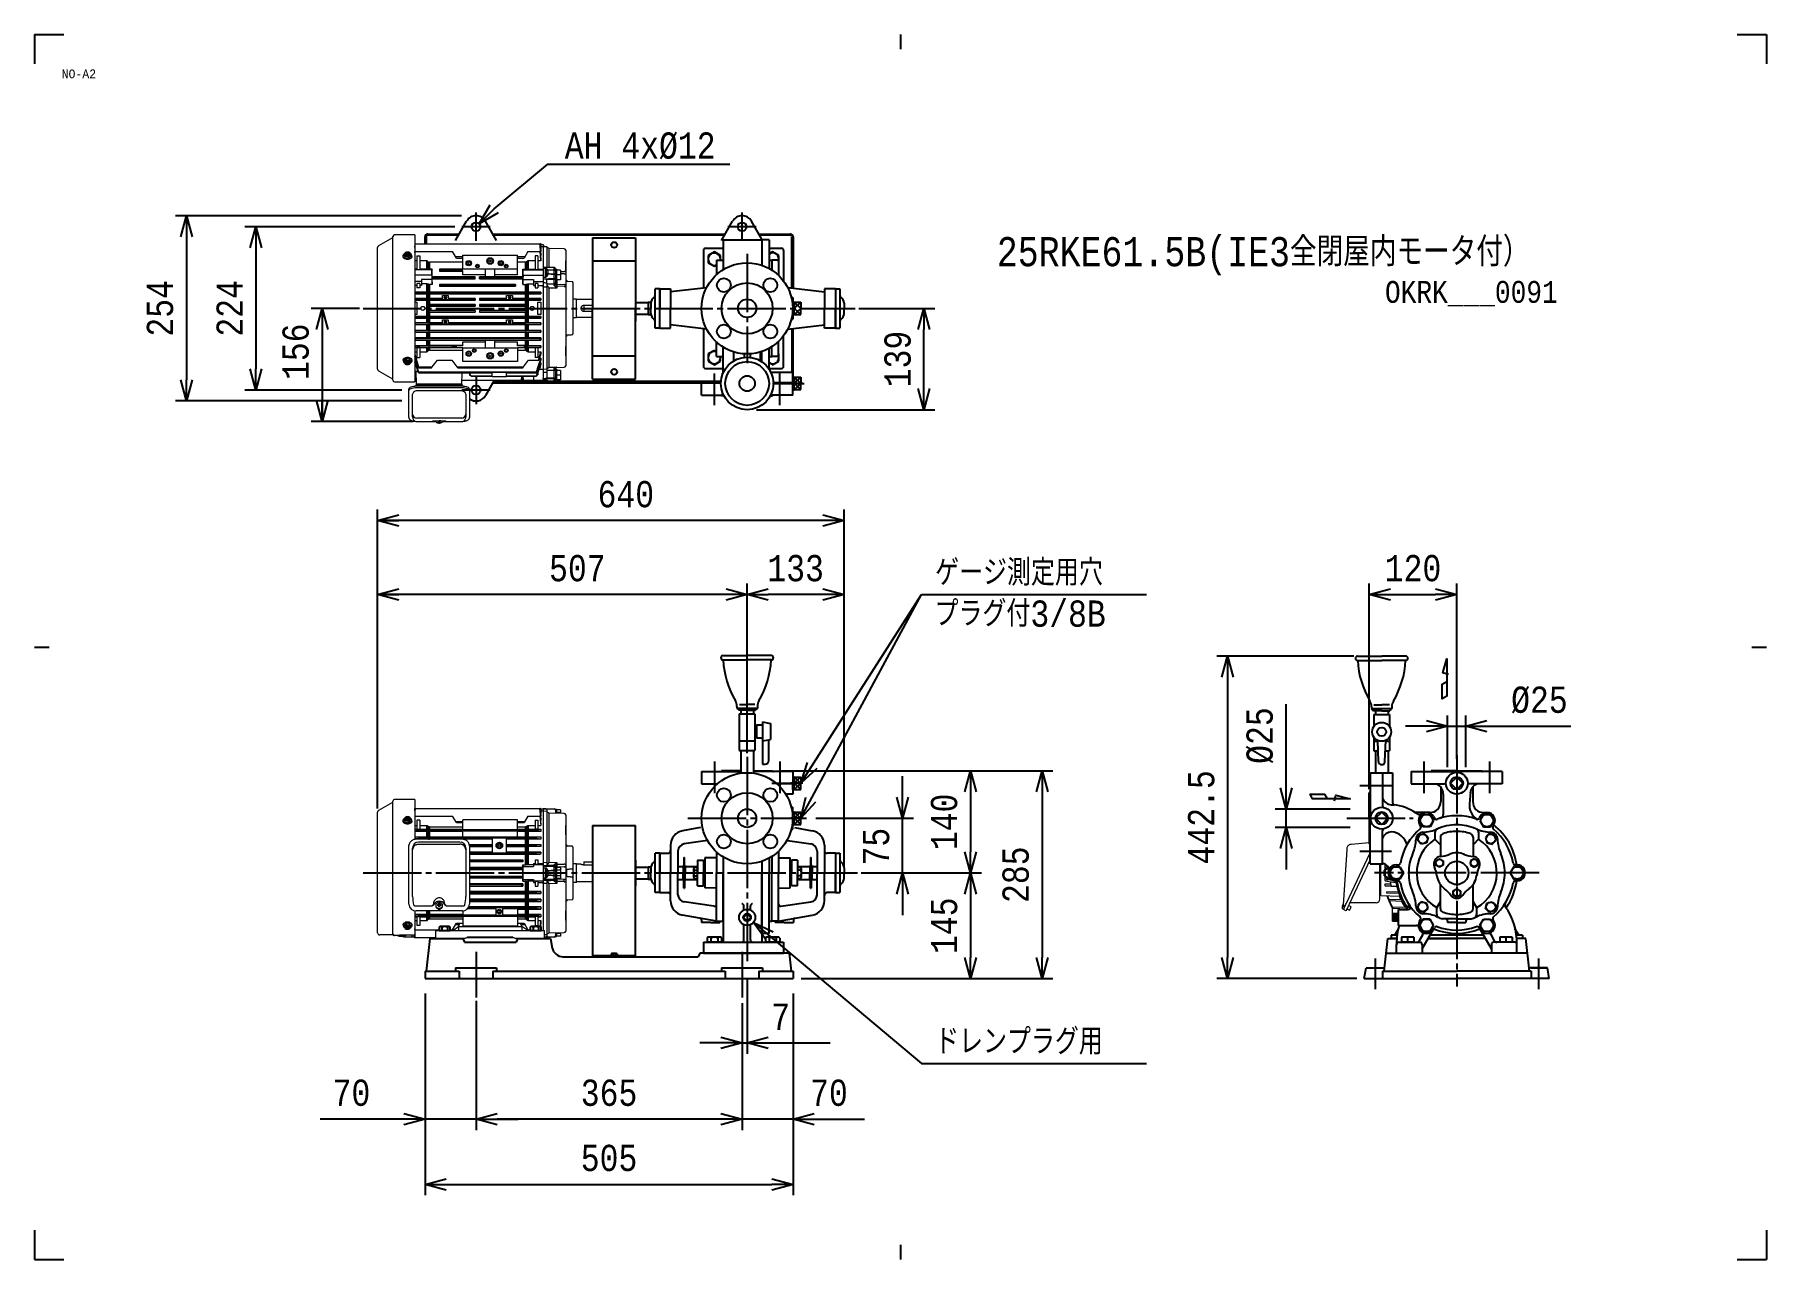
# Model space of a CAD drawing. Header units: millimetres. Extents: x 0 to 2376, y 0 to 1680.
import ezdxf
from ezdxf.enums import TextEntityAlignment as Align

# ---------------------------------------------------------------- set-up
doc = ezdxf.new("R2010")
doc.units = ezdxf.units.MM
doc.header["$LTSCALE"] = 4
doc.linetypes.add('CENTER', pattern=[25, 20, -1.5, 2, -1.5])
for name, color, linetype in [('DETAIL', 4, 'Continuous'), ('NOTE', 2, 'Continuous'), ('SIZE', 3, 'Continuous')]:
    doc.layers.add(name, color=color, linetype=linetype)
doc.styles.get("Standard").update_dxf_attribs({"font": 'monotxt.shx', "width": 0.83, "bigfont": 'extfont.shx'})
doc.dimstyles.new('STDIM1', dxfattribs={"dimtxt": 36, "dimasz": 29, "dimexe": 15, "dimexo": 5.08, "dimgap": 18, "dimtad": 1, "dimdsep": 46, "dimtxsty": 'Standard', "dimsah": 1, "dimcen": 0, "dimdle": 4.496, "dimclrd": 256, "dimclre": 256, "dimclrt": 256, "dimadec": 0, "dimazin": 0, "dimtfac": 1, "dimtmove": 0, "dimatfit": 3, "dimfxl": 1, "dimtvp": 1, "dimtolj": 1, "dimarcsym": 0})

msp = doc.modelspace()

# ---------------------------------------------------------------- texts
at = {"color": 7, "linetype": 'Continuous', "width": 0.909178, "flags": 8}
msp.add_attdef('NO-A2', text='ZUID', height=12, dxfattribs=at).set_placement((60.7, 1620.2), align=Align.CENTER)
at = {"layer": 'NOTE', "width": 0.83}
for s, height, p in [('AH 4x%%C12', 36, (727.4, 1509.9)), ('25RKE61.5B(IE3全閉屋内モータ付）', 40, (1320.1, 1362.3)), ('OKRK___0091', 30, (1852.7, 1312.1)), ('ゲージ測定用穴', 36, (1235.5, 924.2)), ('プラグ付3/8B', 36, (1234.7, 867.8)), ('ドレンプラグ用', 36, (1235.5, 280.9))]:
    msp.add_text(s, height=height, dxfattribs=at).set_placement(p)
at = {"layer": 'SIZE', "char_height": 36, "attachment_point": 5, "rotation": 90}
for s, insert in [('254', (172.2, 1304.5)), ('224', (267.6, 1304.5)), ('156', (358.3, 1245)), ('\\A1;139', (1184.2, 1235)), ('%%c25', (1681.2, 718.5)), ('442.5', (1600.8, 606.3)), ('\\A1;140', (1248, 600.1)), ('\\A1;75', (1154.7, 566.1)), ('\\A1;285', (1346.2, 527.6)), ('\\A1;145', (1248, 457.6))]:
    msp.add_mtext(s, dxfattribs=dict(at, insert=insert))
at = {"layer": 'SIZE', "char_height": 36, "attachment_point": 5}
for s, insert in [('640', (811.1, 1049.4)), ('507', (744.6, 947.9)), ('\\A1;133', (1044.1, 947.9)), ('\\A1;120', (1891.2, 947.9)), ('%%c25', (2064.6, 767.2)), ('\\A1;7', (1023.5, 332.8)), ('\\A1;70', (434.7, 228.3)), ('365', (788.1, 228.3)), ('\\A1;70', (1089.8, 228.3)), ('505', (788.1, 138.9))]:
    msp.add_mtext(s, dxfattribs=dict(at, insert=insert))

# ---------------------------------------------------------------- blocks, each defined once
blk = doc.blocks.new('_Open30')
at = {"color": 0, "linetype": 'ByBlock', "lineweight": -2}
for p, q in [((-1, 0.268), (0, 0)), ((0, 0), (-1, -0.268)), ((0, 0), (-1, 0))]:
    blk.add_line(p, q, dxfattribs=at)

# ---------------------------------------------------------------- linework, layer by layer
at = {"color": 7, "linetype": 'Continuous'}
for p, q in [((0, 1680), (0, 1640)), ((0, 1680), (40, 1680)), ((1188, 1680), (1188, 1660)), ((2336, 1680), (2376, 1680)), ((2376, 1680), (2376, 1640)), ((0, 840), (20, 840)), ((2356, 840), (2376, 840)), ((567.6, 579.1), (647.6, 579.1)), ((0, 40), (0, 0)), ((2376, 40), (2376, 0)), ((0, 0), (40, 0)), ((1188, 20), (1188, 0)), ((2336, 0), (2376, 0))]:
    msp.add_line(p, q, dxfattribs=at)
at = {"color": 7, "linetype": 'Continuous', "lineweight": 15}
for p, q in [((491.6, 1206), (491.6, 1403)), ((521.6, 1405.3), (493.9, 1405.3)), ((521.6, 1405.3), (521.6, 1203.7)), ((470.6, 1221.2), (470.6, 1387.9)), ((490.8, 1401.1), (472, 1390.4)), ((508.2, 1380.5), (507.1, 1379.4)), ((507.1, 1377.4), (507.1, 1379.4)), ((507.1, 1379.4), (507.5, 1378.5)), ((507.7, 1378.1), (507.8, 1378.1)), ((508.7, 1380.8), (508.7, 1380.8)), ((510.3, 1381.8), (509.2, 1381.2)), ((509.2, 1378.7), (509.3, 1379.1)), ((510, 1378.4), (509.4, 1378.5)), ((509.6, 1379.2), (510.2, 1379.1)), ((509.6, 1379.2), (510.2, 1378.5)), ((510.2, 1379.1), (510.2, 1378.5)), ((511.9, 1381.7), (510.3, 1381.8)), ((511.3, 1378.3), (511.4, 1379)), ((511.4, 1379.6), (511.6, 1380.1)), ((511.4, 1379), (511.6, 1380.1)), ((511.4, 1379), (511.4, 1379.6)), ((511.5, 1378.3), (511.7, 1379)), ((511.7, 1377.6), (511.5, 1378.3)), ((511.7, 1379), (511.8, 1380.2)), ((511.8, 1380.2), (512.4, 1380.1)), ((512.2, 1378.1), (511.8, 1377.6)), ((512.2, 1378.9), (512.4, 1380.1)), ((512.2, 1378.9), (512.2, 1378.1)), ((512.2, 1378.1), (512.3, 1377.9)), ((512.6, 1379.9), (512.4, 1379.5)), ((512.4, 1379.3), (512.4, 1378.4)), ((512.4, 1378.1), (512.4, 1377.9)), ((513.1, 1378.6), (513.8, 1378.5)), ((513.1, 1378.6), (513.1, 1378)), ((513.1, 1378), (513.8, 1378.5)), ((514.8, 1381), (513.2, 1381.5)), ((514, 1378.3), (513.8, 1377.9)), ((515.2, 1380.1), (514.8, 1381)), ((516, 1377.8), (515.6, 1379.2)), ((521.6, 1388.6), (521.9, 1393)), ((521.6, 1393), (521.8, 1393)), ((521.6, 1381.3), (521.7, 1382.5)), ((521.7, 1382.5), (573.4, 1382.5)), ((521.9, 1393), (693.2, 1393)), ((578.6, 1373.5), (573.4, 1382.5)), ((676.8, 1382.5), (671.6, 1373.5)), ((676.8, 1382.5), (693.5, 1382.5)), ((693.3, 1393), (693.6, 1393)), ((693.7, 1393), (694, 1393)), ((694, 1393), (694.1, 1393)), ((694.6, 1393), (694.1, 1393)), ((694.6, 1382.4), (694.2, 1382.4)), ((694.6, 1386.1), (694.3, 1386.1)), ((694.6, 1387.9), (694.4, 1387.9)), ((694.5, 1388.6), (694.6, 1388.6)), ((694.6, 1393), (694.6, 1388.6)), ((697.6, 1389), (694.6, 1389)), ((702.6, 1389), (697.6, 1388.8)), ((697.6, 1389), (697.6, 1360.5)), ((702.6, 1389), (702.6, 1360.6)), ((705.6, 1386.5), (702.6, 1388.5)), ((726.6, 1386.2), (705.6, 1386.5)), ((705.6, 1386.5), (705.6, 1360.5)), ((728.6, 1384.2), (728.6, 1354.1)), ((505.6, 1376.4), (505.6, 1375.8)), ((507.1, 1377.4), (507.5, 1376.1)), ((507.9, 1377.6), (508.3, 1376.3)), ((507.9, 1375.2), (508.3, 1374.3)), ((508.3, 1374.3), (508.3, 1376.3)), ((508.3, 1376.3), (509.9, 1376.2)), ((508.3, 1374.3), (509.9, 1373.8)), ((510.6, 1377.1), (510.7, 1377.6)), ((510.7, 1377), (510.6, 1377.1)), ((510.7, 1376.9), (510.7, 1377.7)), ((510.7, 1377.6), (510.7, 1377)), ((511.3, 1376.8), (510.7, 1376.9)), ((511.3, 1376), (512.8, 1375.5)), ((511.3, 1373.6), (512.8, 1373.5)), ((511.7, 1377.4), (511.5, 1377)), ((514, 1376.5), (512.8, 1375.5)), ((512.8, 1373.5), (512.8, 1375.5)), ((512.8, 1373.5), (514, 1374.1)), ((513.5, 1377.8), (512.9, 1377.9)), ((514.9, 1377.2), (516, 1377.8)), ((514.9, 1374.8), (516, 1375.9)), ((516, 1377.8), (516, 1375.9)), ((517.4, 1375.4), (517.4, 1374.8)), ((517.6, 1375.8), (517.6, 1376.4)), ((524.6, 1369.7), (521.6, 1369.7)), ((524.6, 1358.3), (521.6, 1358.3)), ((545.1, 1357.5), (521.6, 1357.5)), ((524.6, 1376.8), (524.6, 1358)), ((524.6, 1376.8), (528.6, 1376.8)), ((524.6, 1358), (528.6, 1358)), ((528.6, 1376.8), (528.6, 1358)), ((538, 1369.7), (528.6, 1369.7)), ((538, 1358.3), (528.6, 1358.3)), ((538, 1358.3), (538, 1369.7)), ((539, 1369.3), (539, 1358.4)), ((540.6, 1368.1), (539, 1369.3)), ((539, 1358.4), (540.6, 1358.4)), ((540.6, 1358.4), (540.6, 1368.1)), ((541.6, 1367.7), (541.6, 1358.4)), ((587.6, 1367.7), (541.6, 1367.7)), ((545.5, 1358.4), (541.6, 1358.4)), ((545.5, 1358.4), (545.1, 1357.5)), ((545.1, 1349.9), (545.1, 1357.5)), ((545.5, 1348), (545.5, 1358.4)), ((587.6, 1358.4), (555.6, 1358.4)), ((555.6, 1355.7), (587.6, 1355.7)), ((556.7, 1356), (573.4, 1356)), ((556.8, 1358), (573.4, 1358)), ((573.4, 1358), (578.6, 1358.3)), ((573.4, 1356), (573.4, 1358)), ((578.6, 1355.8), (573.4, 1356)), ((587.6, 1375.3), (577.6, 1375.3)), ((578.6, 1373.5), (587.6, 1373.5)), ((578.6, 1355.8), (578.6, 1358.3)), ((578.6, 1358.3), (587.6, 1358.3)), ((587.6, 1355.8), (578.6, 1355.8)), ((587.6, 1377.5), (662.6, 1377.5)), ((587.6, 1358.3), (587.6, 1377.5)), ((662.6, 1358.5), (587.6, 1358.5)), ((618.6, 1358.5), (587.6, 1358.5)), ((587.6, 1350.7), (587.6, 1355.8)), ((631.6, 1358.5), (618.6, 1358.5)), ((618.6, 1348), (618.6, 1358.5)), ((662.6, 1358.5), (631.6, 1358.5)), ((631.6, 1348), (631.6, 1358.5)), ((662.6, 1350.7), (662.6, 1377.5)), ((672.5, 1375.3), (662.6, 1375.3)), ((662.6, 1373.5), (671.6, 1373.5)), ((673.5, 1367.7), (662.6, 1367.7)), ((669.6, 1348), (669.6, 1358.4)), ((669.6, 1358.4), (670.1, 1357.5)), ((669.6, 1358.4), (673.5, 1358.4)), ((670.1, 1349.9), (670.1, 1357.5)), ((670.1, 1357.5), (697.6, 1357.5)), ((673.5, 1358.4), (673.5, 1367.7)), ((676.1, 1369.3), (674.5, 1368.1)), ((674.5, 1368.1), (674.5, 1358.4)), ((676.1, 1358.4), (674.5, 1358.4)), ((676.1, 1358.4), (676.1, 1369.3)), ((677.1, 1369.7), (677.1, 1358.3)), ((686.6, 1369.7), (677.1, 1369.7)), ((677.1, 1358.3), (686.6, 1358.3)), ((686.6, 1376.8), (686.6, 1358)), ((690.6, 1376.8), (686.6, 1376.8)), ((686.6, 1358), (690.6, 1358)), ((690.6, 1376.8), (690.6, 1358)), ((694.6, 1369.7), (690.6, 1369.7)), ((690.6, 1358.3), (697.6, 1358.3)), ((694.6, 1377), (694.1, 1377)), ((697.6, 1360.5), (697.6, 1359.7)), ((712.6, 1360.1), (697.6, 1360.4)), ((697.6, 1359.7), (700.8, 1359.5)), ((700.7, 1358.9), (697.6, 1359.1)), ((697.6, 1359.1), (697.6, 1205.5)), ((700.7, 1347.9), (700.7, 1358.9)), ((712.6, 1360.4), (701.3, 1360.6)), ((702.3, 1351.9), (702.3, 1356.1)), ((704.1, 1356.6), (704.1, 1352.4)), ((712.6, 1357.6), (712.6, 1360.1)), ((712.6, 1351.7), (712.6, 1356.9)), ((714.6, 1358.4), (714.6, 1338.1)), ((715.8, 1358.3), (714.6, 1358.3)), ((715.8, 1358.3), (715.8, 1342.3)), ((716.2, 1356.1), (715.8, 1356.1)), ((721.7, 1356.8), (716.2, 1356.8)), ((716.2, 1356.8), (716.2, 1343.8)), ((721.7, 1356.8), (721.7, 1343.8)), ((729.5, 1343.2), (728.6, 1369.5)), ((545.1, 1349.9), (521.6, 1349.9)), ((530.6, 1341.5), (521.6, 1341.5)), ((524.6, 1336), (521.6, 1336)), ((528.6, 1338.8), (524.6, 1338.8)), ((524.6, 1338.8), (524.6, 1332.5)), ((528.6, 1332.5), (524.6, 1332.5)), ((528.6, 1338.8), (528.6, 1332.5)), ((530.6, 1336), (528.6, 1336)), ((545.1, 1344.1), (530.6, 1344.1)), ((530.6, 1344.1), (530.6, 1336)), ((538, 1338.1), (530.6, 1338.1)), ((538, 1326.7), (538, 1338.1)), ((540.6, 1337.5), (539, 1337.9)), ((539, 1337.9), (539, 1326.7)), ((540.6, 1326.8), (540.6, 1337.5)), ((545.5, 1337.3), (541.6, 1337.3)), ((541.6, 1337.3), (541.6, 1326.8)), ((545.5, 1348), (545.1, 1347.5)), ((545.1, 1347.5), (603.2, 1347.5)), ((545.1, 1345.5), (545.5, 1345.2)), ((545.1, 1345.5), (603.3, 1345.5)), ((545.1, 1344.1), (545.5, 1337.3)), ((604.6, 1348), (545.5, 1348)), ((545.5, 1337.3), (545.5, 1345.2)), ((545.5, 1345.2), (604.6, 1345.2)), ((659.6, 1337.4), (555.6, 1337.4)), ((555.6, 1334.8), (659.6, 1334.8)), ((556.5, 1335), (658.6, 1335)), ((556.6, 1337), (658.5, 1337)), ((618.6, 1350.7), (587.6, 1350.7)), ((618.6, 1348), (610.6, 1348)), ((610.6, 1345.2), (669.6, 1345.2)), ((611.8, 1345.5), (670, 1345.5)), ((611.9, 1347.5), (670, 1347.5)), ((631.6, 1348), (618.6, 1348)), ((662.6, 1350.7), (631.6, 1350.7)), ((669.6, 1348), (631.6, 1348)), ((670, 1347.5), (669.6, 1348)), ((669.6, 1345.2), (670, 1345.5)), ((669.6, 1337.3), (669.6, 1345.2)), ((670, 1344.1), (669.6, 1337.3)), ((669.6, 1337.3), (673.5, 1337.3)), ((670, 1344.1), (684.6, 1344.1)), ((670.1, 1349.9), (697.6, 1349.9)), ((673.5, 1326.8), (673.5, 1337.3)), ((674.5, 1337.5), (676.1, 1337.9)), ((674.5, 1337.5), (674.5, 1326.8)), ((676.1, 1326.7), (676.1, 1337.9)), ((677.1, 1338.1), (684.6, 1338.1)), ((677.1, 1338.1), (677.1, 1326.7)), ((684.6, 1344.1), (684.6, 1336)), ((684.6, 1341.5), (697.6, 1341.5)), ((684.6, 1336), (686.6, 1336)), ((690.6, 1338.8), (686.6, 1338.8)), ((686.6, 1338.8), (686.6, 1332.5)), ((686.6, 1332.5), (690.6, 1332.5)), ((690.6, 1338.8), (690.6, 1332.5)), ((690.6, 1336), (697.6, 1336)), ((697.6, 1347.5), (700.7, 1347.9)), ((700.8, 1347), (697.6, 1346.6)), ((697.6, 1345.2), (712.6, 1345.9)), ((702.6, 1333.5), (697.6, 1333.7)), ((712.6, 1344.3), (702.6, 1343.9)), ((702.6, 1339.2), (702.6, 1343.9)), ((702.6, 1333.5), (702.6, 1221.3)), ((705.6, 1332.1), (705.6, 1223.9)), ((712.6, 1350.8), (714.6, 1350.8)), ((712.6, 1345.9), (712.6, 1350.8)), ((712.6, 1345.9), (714.6, 1345.9)), ((712.6, 1337.9), (712.6, 1344.3)), ((712.6, 1336.9), (712.6, 1337.9)), ((714.6, 1342.3), (715.8, 1342.3)), ((715.8, 1344.4), (716.2, 1344.4)), ((721.7, 1350.3), (716.2, 1350.3)), ((721.7, 1343.8), (716.2, 1343.8)), ((716.5, 1337.5), (726.6, 1337.3)), ((716.5, 1334.8), (716.5, 1332.3)), ((726.6, 1334.5), (716.5, 1334.8)), ((728.6, 1351.9), (728.6, 1335.4)), ((728.6, 1333.8), (728.6, 1225.8)), ((737.6, 1341.1), (731.4, 1341.3)), ((738.6, 1340.1), (738.6, 1269.5)), ((538, 1326.7), (521.6, 1326.7)), ((521.6, 1326.5), (543.6, 1326.5)), ((521.6, 1324.5), (543.6, 1324.5)), ((521.6, 1324.4), (538, 1324.4)), ((538, 1318.2), (521.6, 1318.2)), ((521.6, 1318), (543.6, 1318)), ((521.6, 1316), (543.6, 1316)), ((521.6, 1315.9), (538, 1315.9)), ((521.6, 1313), (524.6, 1313)), ((524.6, 1313), (524.6, 1296)), ((538, 1318.2), (538, 1324.4)), ((538, 1293.2), (538, 1315.9)), ((540.6, 1326.8), (539, 1326.7)), ((539, 1324.4), (540.6, 1324.3)), ((539, 1324.4), (539, 1318.2)), ((540.6, 1318.2), (539, 1318.2)), ((539, 1315.9), (540.6, 1315.9)), ((539, 1315.9), (539, 1293.2)), ((540.6, 1318.2), (540.6, 1324.3)), ((540.6, 1309.6), (540.6, 1315.9)), ((540.6, 1309.6), (540.6, 1309.6)), ((540.6, 1309.6), (540.6, 1307.5)), ((540.6, 1309.5), (604.6, 1309.5)), ((540.6, 1307.5), (604.6, 1307.5)), ((540.6, 1307.5), (540.6, 1307.5)), ((540.6, 1301.6), (540.6, 1307.5)), ((673.5, 1326.8), (541.6, 1326.8)), ((541.6, 1324.3), (673.5, 1324.3)), ((541.6, 1324.3), (541.6, 1318.2)), ((559.6, 1318.2), (541.6, 1318.2)), ((541.6, 1315.9), (604.6, 1315.9)), ((541.6, 1315.9), (541.6, 1309.6)), ((604.6, 1309.6), (541.6, 1309.6)), ((541.6, 1307.5), (604.6, 1307.5)), ((541.6, 1307.5), (541.6, 1301.6)), ((543.6, 1326.6), (671.6, 1326.6)), ((543.6, 1324.5), (543.6, 1326.6)), ((671.6, 1324.5), (543.6, 1324.5)), ((543.6, 1318.1), (559.6, 1318.1)), ((543.6, 1316), (543.6, 1318.1)), ((604.6, 1316), (543.6, 1316)), ((559.6, 1322), (567.6, 1322)), ((559.6, 1316), (559.6, 1322)), ((567.6, 1316), (559.6, 1316)), ((567.6, 1322), (567.6, 1316)), ((604.6, 1318.2), (567.6, 1318.2)), ((567.6, 1318.1), (604.6, 1318.1)), ((604.6, 1318.2), (604.6, 1315.9)), ((604.6, 1309.6), (604.6, 1307.5)), ((610.6, 1318.2), (610.6, 1315.9)), ((647.6, 1318.2), (610.6, 1318.2)), ((610.6, 1318.1), (647.6, 1318.1)), ((671.6, 1316), (610.6, 1316)), ((610.6, 1315.9), (673.5, 1315.9)), ((673.5, 1309.6), (610.6, 1309.6)), ((610.6, 1309.6), (610.6, 1307.5)), ((610.6, 1309.5), (674.6, 1309.5)), ((610.6, 1307.5), (673.5, 1307.5)), ((610.6, 1307.5), (674.6, 1307.5)), ((647.6, 1316), (647.6, 1322)), ((647.6, 1322), (655.6, 1322)), ((655.6, 1316), (647.6, 1316)), ((655.6, 1322), (655.6, 1316)), ((673.5, 1318.2), (655.6, 1318.2)), ((655.6, 1318.1), (671.6, 1318.1)), ((671.6, 1326.6), (671.6, 1324.5)), ((671.6, 1326.5), (694, 1326.5)), ((671.6, 1324.5), (694, 1324.5)), ((671.6, 1318.1), (671.6, 1316)), ((671.6, 1318), (694.1, 1318)), ((671.6, 1316), (694.1, 1316)), ((673.5, 1318.2), (673.5, 1324.3)), ((673.5, 1309.6), (673.5, 1315.9)), ((673.5, 1301.6), (673.5, 1307.5)), ((676.1, 1326.7), (674.5, 1326.8)), ((674.5, 1324.3), (676.1, 1324.4)), ((674.5, 1324.3), (674.5, 1318.2)), ((676.1, 1318.2), (674.5, 1318.2)), ((674.5, 1315.9), (676.1, 1315.9)), ((674.5, 1315.9), (674.5, 1309.6)), ((674.6, 1309.6), (674.5, 1309.6)), ((674.5, 1307.5), (674.6, 1307.5)), ((674.5, 1307.5), (674.5, 1301.6)), ((674.6, 1309.6), (674.6, 1307.5)), ((676.1, 1318.2), (676.1, 1324.4)), ((676.1, 1293.2), (676.1, 1315.9)), ((694.6, 1326.7), (677.1, 1326.7)), ((677.1, 1324.4), (694.6, 1324.4)), ((677.1, 1324.4), (677.1, 1318.2)), ((694.6, 1318.2), (677.1, 1318.2)), ((677.1, 1315.9), (694.6, 1315.9)), ((677.1, 1315.9), (677.1, 1293.2)), ((690.6, 1313), (694.6, 1313)), ((690.6, 1296), (690.6, 1313)), ((694.6, 1313), (694.6, 1296)), ((743.6, 1317), (738.6, 1317)), ((743.6, 1292), (743.6, 1317)), ((765.6, 1316.5), (744.1, 1316.5)), ((753.6, 1308.5), (753.6, 1300.5)), ((765.6, 1308.5), (753.6, 1308.5)), ((524.6, 1296), (521.6, 1296)), ((538, 1293.2), (521.6, 1293.2)), ((521.6, 1293), (543.6, 1293)), ((521.6, 1291), (543.6, 1291)), ((521.6, 1290.9), (538, 1290.9)), ((538, 1284.7), (521.6, 1284.7)), ((521.6, 1284.5), (543.6, 1284.5)), ((538, 1284.7), (538, 1290.9)), ((540.6, 1293.2), (539, 1293.2)), ((539, 1290.9), (540.6, 1290.9)), ((539, 1290.9), (539, 1284.7)), ((540.6, 1284.7), (539, 1284.7)), ((540.6, 1301.6), (540.6, 1299.5)), ((540.6, 1301.6), (540.6, 1301.6)), ((540.6, 1301.5), (604.6, 1301.5)), ((540.6, 1299.5), (540.6, 1299.5)), ((540.6, 1299.5), (604.6, 1299.5)), ((540.6, 1293.2), (540.6, 1299.5)), ((540.6, 1284.7), (540.6, 1290.9)), ((604.6, 1301.6), (541.6, 1301.6)), ((541.6, 1299.5), (604.6, 1299.5)), ((541.6, 1299.5), (541.6, 1293.2)), ((673.5, 1293.2), (541.6, 1293.2)), ((541.6, 1290.9), (673.5, 1290.9)), ((541.6, 1290.9), (541.6, 1284.8)), ((559.6, 1284.8), (541.6, 1284.8)), ((543.6, 1293.1), (671.6, 1293.1)), ((543.6, 1291), (543.6, 1293.1)), ((671.6, 1291), (543.6, 1291)), ((543.6, 1284.6), (559.6, 1284.6)), ((543.6, 1282.5), (543.6, 1284.6)), ((559.6, 1289), (567.6, 1289)), ((559.6, 1283), (559.6, 1289)), ((567.6, 1283), (559.6, 1283)), ((567.6, 1289), (567.6, 1283)), ((647.6, 1284.8), (567.6, 1284.8)), ((567.6, 1284.6), (647.6, 1284.6)), ((604.6, 1301.6), (604.6, 1299.5)), ((610.6, 1301.6), (610.6, 1299.5)), ((673.5, 1301.6), (610.6, 1301.6)), ((610.6, 1301.5), (674.6, 1301.5)), ((610.6, 1299.5), (674.6, 1299.5)), ((610.6, 1299.5), (673.5, 1299.5)), ((647.6, 1283), (647.6, 1289)), ((647.6, 1289), (655.6, 1289)), ((655.6, 1283), (647.6, 1283)), ((655.6, 1289), (655.6, 1283)), ((673.5, 1284.8), (655.6, 1284.8)), ((655.6, 1284.6), (671.6, 1284.6)), ((671.6, 1293.1), (671.6, 1291)), ((671.6, 1293), (694.1, 1293)), ((671.6, 1291), (694.1, 1291)), ((671.6, 1284.6), (671.6, 1282.5)), ((671.6, 1284.5), (694, 1284.5)), ((673.5, 1293.2), (673.5, 1299.5)), ((673.5, 1284.8), (673.5, 1290.9)), ((674.6, 1301.6), (674.5, 1301.6)), ((674.5, 1299.5), (674.6, 1299.5)), ((674.5, 1299.5), (674.5, 1293.2)), ((676.1, 1293.2), (674.5, 1293.2)), ((674.5, 1290.9), (676.1, 1290.9)), ((674.5, 1290.9), (674.5, 1284.7)), ((676.1, 1284.7), (674.5, 1284.7)), ((674.6, 1301.6), (674.6, 1299.5)), ((676.1, 1284.7), (676.1, 1290.9)), ((694.6, 1293.2), (677.1, 1293.2)), ((677.1, 1290.9), (694.6, 1290.9)), ((677.1, 1290.9), (677.1, 1284.7)), ((694.6, 1284.7), (677.1, 1284.7)), ((694.6, 1296), (690.6, 1296)), ((738.6, 1292), (743.6, 1292)), ((744.1, 1292.5), (765.6, 1292.5)), ((753.6, 1300.5), (765.6, 1300.5)), ((521.6, 1282.5), (543.6, 1282.5)), ((521.6, 1282.4), (538, 1282.4)), ((538, 1274.3), (521.6, 1274.3)), ((521.6, 1274), (693.7, 1274)), ((521.6, 1272), (693.6, 1272)), ((521.6, 1271.8), (538, 1271.8)), ((538, 1263.9), (521.6, 1263.9)), ((521.9, 1261.5), (521.6, 1261.4)), ((521.6, 1261.1), (538, 1261.1)), ((521.8, 1263.5), (693.3, 1263.5)), ((521.9, 1261.5), (693.2, 1261.5)), ((538, 1274.3), (538, 1282.4)), ((538, 1263.9), (538, 1271.8)), ((538, 1253.3), (538, 1261.1)), ((539, 1282.4), (540.6, 1282.3)), ((539, 1282.4), (539, 1274.3)), ((540.6, 1274.3), (539, 1274.3)), ((539, 1271.8), (540.6, 1271.7)), ((539, 1271.8), (539, 1263.9)), ((540.6, 1264), (539, 1263.9)), ((539, 1261.1), (540.6, 1261.1)), ((539, 1261.1), (539, 1253.3)), ((540.6, 1274.3), (540.6, 1282.3)), ((540.6, 1264), (540.6, 1271.7)), ((540.6, 1253.4), (540.6, 1261.1)), ((541.6, 1282.3), (673.5, 1282.3)), ((541.6, 1282.3), (541.6, 1274.3)), ((673.5, 1274.3), (541.6, 1274.3)), ((541.6, 1271.7), (673.5, 1271.7)), ((541.6, 1271.7), (541.6, 1264)), ((673.5, 1264), (541.6, 1264)), ((541.6, 1261.1), (618.6, 1261.1)), ((541.6, 1261.1), (541.6, 1253.4)), ((671.6, 1282.5), (543.6, 1282.5)), ((618.6, 1261.1), (631.6, 1261.1)), ((618.6, 1250.6), (618.6, 1261.1)), ((631.6, 1261.1), (673.5, 1261.1)), ((631.6, 1250.6), (631.6, 1261.1)), ((671.6, 1282.5), (694, 1282.5)), ((673.5, 1274.3), (673.5, 1282.3)), ((673.5, 1264), (673.5, 1271.7)), ((673.5, 1253.4), (673.5, 1261.1)), ((674.5, 1282.3), (676.1, 1282.4)), ((674.5, 1282.3), (674.5, 1274.3)), ((676.1, 1274.3), (674.5, 1274.3)), ((674.5, 1271.7), (676.1, 1271.8)), ((674.5, 1271.7), (674.5, 1264)), ((676.1, 1263.9), (674.5, 1264)), ((674.5, 1261.1), (676.1, 1261.1)), ((674.5, 1261.1), (674.5, 1253.4)), ((676.1, 1274.3), (676.1, 1282.4)), ((676.1, 1263.9), (676.1, 1271.8)), ((676.1, 1253.3), (676.1, 1261.1)), ((677.1, 1282.4), (694.6, 1282.4)), ((677.1, 1282.4), (677.1, 1274.3)), ((694.6, 1274.3), (677.1, 1274.3)), ((677.1, 1271.8), (694.6, 1271.8)), ((677.1, 1271.8), (677.1, 1263.9)), ((694.6, 1263.9), (677.1, 1263.9)), ((677.1, 1261.1), (694.6, 1261.1)), ((677.1, 1261.1), (677.1, 1253.3)), ((728.6, 1239.5), (729.5, 1265.9)), ((731.3, 1268.2), (731.4, 1268.2)), ((509.2, 1235), (510.3, 1235.6)), ((510.3, 1233.6), (510.3, 1235.6)), ((511.9, 1235.5), (510.3, 1235.6)), ((538, 1253.3), (521.6, 1253.3)), ((521.6, 1253), (573.4, 1253)), ((521.6, 1250.7), (524.6, 1250.7)), ((521.6, 1245.1), (524.6, 1245.1)), ((521.6, 1241.6), (526.6, 1224.2)), ((526.6, 1222.8), (521.6, 1239)), ((521.6, 1236), (522.5, 1236)), ((521.7, 1251), (573.4, 1251)), ((528.6, 1250.9), (524.6, 1250.9)), ((524.6, 1250.9), (524.6, 1237.3)), ((524.6, 1237.3), (528.6, 1237.3)), ((528.6, 1250.9), (528.6, 1237.3)), ((528.6, 1250.7), (538, 1250.7)), ((528.6, 1245.1), (538, 1245.1)), ((538, 1245.1), (538, 1250.7)), ((540.6, 1253.4), (539, 1253.3)), ((539, 1250.7), (540.6, 1250.7)), ((539, 1250.7), (539, 1245.5)), ((539, 1245.5), (540.6, 1246.9)), ((540.6, 1246.9), (540.6, 1250.7)), ((587.6, 1253.4), (541.6, 1253.4)), ((541.6, 1250.7), (587.6, 1250.7)), ((541.6, 1250.7), (541.6, 1247.3)), ((541.6, 1247.3), (587.6, 1247.3)), ((573.4, 1253), (578.6, 1253.3)), ((573.4, 1251), (573.4, 1253)), ((578.6, 1250.8), (573.4, 1251)), ((587.6, 1253.3), (578.6, 1253.3)), ((578.6, 1250.8), (578.6, 1253.3)), ((578.6, 1250.8), (587.6, 1250.8)), ((587.6, 1258.4), (618.6, 1258.4)), ((587.6, 1253.3), (587.6, 1258.4)), ((587.6, 1231.5), (587.6, 1250.8)), ((587.6, 1250.6), (618.6, 1250.6)), ((587.6, 1250.5), (662.6, 1250.5)), ((618.6, 1250.6), (631.6, 1250.6)), ((631.6, 1258.4), (662.6, 1258.4)), ((631.6, 1250.6), (662.6, 1250.6)), ((662.6, 1253.3), (662.6, 1258.4)), ((673.5, 1253.4), (662.6, 1253.4)), ((671.6, 1253.3), (662.6, 1253.3)), ((662.6, 1250.8), (671.6, 1250.8)), ((662.6, 1250.8), (662.6, 1231.5)), ((662.6, 1250.7), (673.5, 1250.7)), ((662.6, 1247.3), (673.5, 1247.3)), ((671.6, 1253.3), (676.8, 1253)), ((671.6, 1253.3), (671.6, 1250.8)), ((676.8, 1251), (671.6, 1250.8)), ((673.5, 1247.3), (673.5, 1250.7)), ((676.1, 1253.3), (674.5, 1253.4)), ((674.5, 1250.7), (676.1, 1250.7)), ((674.5, 1250.7), (674.5, 1246.9)), ((674.5, 1246.9), (676.1, 1245.5)), ((676.1, 1245.5), (676.1, 1250.7)), ((676.8, 1253), (693.6, 1253)), ((676.8, 1253), (676.8, 1251)), ((676.8, 1251), (693.5, 1251)), ((694.6, 1253.3), (677.1, 1253.3)), ((677.1, 1250.7), (686.6, 1250.7)), ((677.1, 1250.7), (677.1, 1245.1)), ((677.1, 1245.1), (686.6, 1245.1)), ((686.6, 1250.9), (690.6, 1250.9)), ((686.6, 1250.9), (686.6, 1237.3)), ((690.6, 1237.3), (686.6, 1237.3)), ((688.6, 1217.4), (694.6, 1236)), ((690.6, 1250.9), (690.6, 1237.3)), ((690.6, 1250.7), (694.6, 1250.7)), ((690.6, 1245.1), (694.6, 1245.1)), ((691.4, 1233.5), (694.6, 1245.1)), ((694.6, 1242.2), (692, 1233.5)), ((692.7, 1236), (694.6, 1236)), ((694.6, 1245.1), (694.6, 1242.2)), ((694.6, 1236), (694.6, 1234)), ((472, 1218.7), (490.8, 1208)), ((505.6, 1233.3), (505.6, 1232.7)), ((505.7, 1234.3), (505.7, 1233.7)), ((507.1, 1233.2), (508.2, 1234.3)), ((507.1, 1233.2), (507.1, 1231.3)), ((508.2, 1231.9), (507.1, 1231.3)), ((507.1, 1231.3), (507.5, 1229.9)), ((507.7, 1229.5), (507.8, 1229.5)), ((507.9, 1229), (508.3, 1228.1)), ((508.7, 1234.6), (508.3, 1234.2)), ((508.3, 1228.1), (509.9, 1227.6)), ((509.3, 1234.9), (508.7, 1234.6)), ((508.7, 1232.2), (508.7, 1232.2)), ((510.3, 1233.6), (509.2, 1232.6)), ((509.2, 1230.8), (509.3, 1231.2)), ((510, 1231.1), (509.4, 1230.6)), ((510, 1230.5), (509.4, 1230.6)), ((509.6, 1231.3), (510.2, 1231.2)), ((510, 1231.1), (510, 1230.5)), ((511.9, 1233.1), (510.3, 1233.6)), ((510.6, 1229.2), (510.7, 1229.6)), ((510.7, 1231), (510.7, 1231.2)), ((510.7, 1229.8), (510.7, 1230.7)), ((510.9, 1230.2), (510.7, 1229)), ((511.3, 1228.9), (510.7, 1229)), ((510.9, 1231), (510.8, 1231.2)), ((510.9, 1231), (511.4, 1231.5)), ((510.9, 1230.2), (510.9, 1231)), ((511.4, 1230.1), (511.3, 1228.9)), ((511.3, 1227.4), (512.8, 1227.3)), ((511.4, 1231.7), (511.6, 1232.1)), ((511.4, 1231.5), (511.7, 1230.8)), ((511.7, 1230.8), (511.4, 1230.1)), ((511.7, 1230.1), (511.5, 1229)), ((511.7, 1229.5), (511.5, 1229)), ((511.9, 1230.8), (511.7, 1230.1)), ((511.7, 1229.5), (511.7, 1230.1)), ((511.8, 1232.3), (512.4, 1232.2)), ((512.4, 1232.2), (512.4, 1231.4)), ((512.6, 1232), (512.4, 1232.1)), ((512.4, 1232.1), (512.4, 1231.5)), ((512.6, 1232), (512.4, 1231.5)), ((514, 1227.9), (512.8, 1227.3)), ((512.9, 1230), (512.9, 1230.6)), ((512.9, 1230.6), (513.5, 1229.9)), ((513.5, 1229.9), (512.9, 1230)), ((513.1, 1230.7), (513.8, 1230.6)), ((514.8, 1234.8), (513.2, 1235.3)), ((514.8, 1232.8), (513.2, 1232.9)), ((514, 1230.4), (513.8, 1230)), ((514.8, 1232.8), (514.8, 1234.8)), ((515.2, 1233.9), (514.8, 1234.8)), ((515.2, 1231.5), (514.8, 1232.8)), ((514.9, 1228.6), (516, 1229.7)), ((516, 1231.7), (515.6, 1233)), ((516, 1229.7), (515.6, 1230.6)), ((516, 1229.7), (516, 1231.7)), ((517.6, 1232.7), (517.6, 1233.3)), ((521.6, 1232.9), (526.6, 1217.4)), ((526.6, 1216.3), (521.6, 1231.1)), ((521.6, 1229.6), (522.1, 1229.6)), ((521.6, 1218.5), (525.8, 1218.5)), ((524.1, 1200.5), (523.6, 1218.5)), ((526.6, 1224.2), (545.6, 1224.2)), ((526.6, 1222.8), (526.6, 1224.2)), ((526.6, 1222.8), (544.6, 1222.8)), ((526.6, 1217.4), (688.6, 1217.4)), ((526.6, 1216.3), (526.6, 1217.4)), ((526.6, 1216.3), (627.6, 1216.3)), ((544.6, 1222.8), (545.6, 1224.2)), ((545.6, 1224.2), (552.6, 1233.5)), ((552.6, 1233.5), (572.6, 1233.5)), ((572.6, 1233.5), (579.5, 1224.2)), ((579.5, 1224.2), (670.6, 1224.2)), ((579.5, 1224.2), (580.6, 1222.8)), ((580.6, 1222.8), (669.6, 1222.8)), ((586.1, 1200.5), (586.5, 1216.3)), ((662.6, 1231.5), (587.6, 1231.5)), ((596.1, 1216.3), (598.6, 1212.2)), ((597, 1214.8), (597.2, 1212.5)), ((597.3, 1212.5), (597.1, 1214.7)), ((598.4, 1212.5), (597.3, 1212.5)), ((598.6, 1212.2), (627.6, 1212.2)), ((598.6, 1212.2), (599.1, 1211.5)), ((647.6, 1216.5), (627.6, 1216.5)), ((627.6, 1210.5), (627.6, 1216.5)), ((647.6, 1210.5), (647.6, 1216.5)), ((647.6, 1216.3), (688.6, 1216.3)), ((647.6, 1212.2), (688.6, 1212.2)), ((669.6, 1222.8), (670.6, 1224.2)), ((670.6, 1224.2), (677.6, 1233.5)), ((677.6, 1233.5), (691.4, 1233.5)), ((694.6, 1234), (688.6, 1216.3)), ((688.6, 1212.2), (694.6, 1229.6)), ((694.6, 1228.1), (688.6, 1211.5)), ((688.6, 1216.3), (688.6, 1217.4)), ((688.6, 1211.5), (688.6, 1212.2)), ((689.2, 1213.3), (690.6, 1213.3)), ((689.6, 1214.3), (690.6, 1214.3)), ((690.1, 1215.7), (694.6, 1224.9)), ((690.6, 1216.7), (690.6, 1213.3)), ((692.7, 1221.1), (697.6, 1221.1)), ((693, 1229.6), (694.6, 1229.6)), ((694.6, 1224.9), (693.4, 1224.9)), ((694.6, 1229.6), (694.6, 1228.1)), ((697.6, 1221.5), (702.6, 1221.3)), ((702.6, 1217), (702.6, 1209.4)), ((712.6, 1219.7), (712.6, 1221)), ((712.6, 1209.1), (712.6, 1219.7)), ((714.6, 1221.8), (714.6, 1222.1)), ((714.6, 1221.8), (714.6, 1205)), ((715.8, 1221), (714.6, 1221)), ((714.9, 1222.7), (715.2, 1223)), ((715.5, 1223.3), (715.2, 1223.1)), ((715.8, 1221), (715.8, 1205)), ((716.2, 1218.9), (715.8, 1218.9)), ((716.2, 1219.5), (716.2, 1206.6)), ((721.7, 1219.5), (716.2, 1219.5)), ((721.7, 1213), (716.2, 1213)), ((716.5, 1224), (716.5, 1223.6)), ((716.5, 1223.6), (726.6, 1223.8)), ((716.5, 1223.5), (726.6, 1223.7)), ((721.7, 1219.5), (721.7, 1206.6)), ((493.9, 1203.7), (521.6, 1203.7)), ((513.6, 1191.7), (513.6, 1193.9)), ((513.6, 1154.7), (513.6, 1191.7)), ((521.6, 1205.5), (523.9, 1205.5)), ((523.6, 1198.1), (586.6, 1198.1)), ((523.6, 1195.9), (586.6, 1195.9)), ((586.1, 1200.5), (524.1, 1200.5)), ((524.1, 1199), (524.1, 1200.5)), ((524.1, 1200.5), (525, 1200.5)), ((525.1, 1199), (524.1, 1199)), ((525.1, 1199), (526.1, 1199)), ((526.1, 1199), (584.1, 1199)), ((583.6, 1191.6), (526.6, 1191.6)), ((584.1, 1199), (585.1, 1199)), ((585.1, 1200.5), (586.1, 1200.5)), ((586.1, 1199), (585.1, 1199)), ((586.1, 1200.5), (586.1, 1199)), ((586.2, 1206.1), (668, 1206.1)), ((586.2, 1205.8), (668, 1205.8)), ((596.6, 1193.9), (596.6, 1191.7)), ((596.6, 1191.7), (596.6, 1154.7)), ((599.1, 1211.5), (627.6, 1211.5)), ((647.6, 1210.5), (627.6, 1210.5)), ((647.6, 1211.5), (688.6, 1211.5)), ((668, 1206.1), (668.5, 1211.5)), ((670, 1206.8), (668.1, 1206.8)), ((670, 1206.7), (668.1, 1206.7)), ((669.9, 1211.5), (670.1, 1206)), ((670, 1206.8), (669.9, 1211.5)), ((670, 1206.7), (670, 1206.8)), ((670, 1206.7), (670.1, 1205.5)), ((670.1, 1206), (684.6, 1206)), ((670.1, 1205.5), (670.1, 1206)), ((670.1, 1205.5), (697.6, 1205.5)), ((684.6, 1211.5), (684.6, 1206)), ((684.6, 1206.2), (697.6, 1206.2)), ((712.6, 1207.7), (697.6, 1208)), ((697.6, 1207.3), (700.8, 1207.1)), ((700.7, 1206.9), (697.6, 1207)), ((697.6, 1206.8), (700.7, 1206.6)), ((702.6, 1209.4), (712.6, 1209.1)), ((704.1, 1204.6), (712.6, 1204.9)), ((712.6, 1205.2), (712.6, 1207.7)), ((714.6, 1205), (715.8, 1205)), ((715.8, 1207.2), (716.2, 1207.2)), ((721.7, 1206.6), (716.2, 1206.6)), ((518.6, 1159.6), (518.6, 1186.7)), ((591.6, 1186.7), (591.6, 1159.6)), ((518.6, 1155.7), (518.6, 1159.6)), ((519.9, 1151.3), (519.9, 1151.3)), ((524.2, 1149.4), (543.7, 1149.4)), ((524.2, 1149.4), (524.2, 1149.3)), ((524.2, 1149.3), (543.7, 1149.3)), ((584.8, 1154.1), (525.3, 1154.1)), ((543.7, 1149.4), (543.7, 1149.3)), ((546.2, 1149.5), (550.3, 1149.5)), ((550.3, 1149.9), (550.3, 1149.4)), ((550.4, 1149.9), (550.3, 1149.4)), ((554.3, 1148.5), (554.3, 1147.6)), ((555.8, 1147.6), (555.8, 1148.5)), ((559.8, 1149.4), (559.8, 1149.9)), ((559.8, 1149.5), (563.9, 1149.5)), ((566.4, 1149.4), (586, 1149.4)), ((566.4, 1149.4), (566.4, 1149.3)), ((566.4, 1149.3), (586, 1149.3)), ((586, 1149.4), (586, 1149.3)), ((590.2, 1151.3), (590.2, 1151.3)), ((591.6, 1159.6), (591.6, 1155.7)), ((490.8, 626.6), (472, 615.9)), ((491.6, 446.6), (491.6, 628.6)), ((521.6, 630.9), (493.9, 630.9)), ((521.6, 630.9), (521.6, 576.4)), ((521.9, 618.6), (521.6, 614.2)), ((521.6, 618.6), (521.8, 618.6)), ((521.9, 618.6), (693.2, 618.6)), ((693.3, 618.6), (693.6, 618.6)), ((693.7, 618.6), (694, 618.6)), ((694, 618.6), (694.1, 618.6)), ((694.6, 618.6), (694.1, 618.6)), ((694.6, 618.6), (694.6, 614.1)), ((694.6, 618.1), (712.6, 618.1)), ((697.6, 618.1), (697.6, 451.1)), ((470.6, 448.5), (470.6, 613.4)), ((505.6, 601.9), (505.6, 601.3)), ((508.2, 606), (507.1, 604.9)), ((507.1, 603), (507.1, 604.9)), ((507.1, 604.9), (507.5, 604)), ((507.1, 603), (507.5, 601.6)), ((507.7, 603.6), (507.8, 603.6)), ((507.9, 603.1), (508.3, 601.8)), ((507.9, 600.7), (508.3, 599.8)), ((508.3, 599.8), (508.3, 601.8)), ((508.3, 601.8), (509.9, 601.7)), ((508.3, 599.8), (509.9, 599.3)), ((508.7, 606.3), (508.7, 606.3)), ((510.3, 607.3), (509.2, 606.7)), ((509.2, 604.2), (509.3, 604.6)), ((510, 603.9), (509.4, 604.1)), ((509.6, 604.7), (510.2, 604.6)), ((509.6, 604.7), (510.2, 604)), ((510.2, 604.6), (510.2, 604)), ((511.9, 607.2), (510.3, 607.3)), ((510.6, 602.6), (510.7, 603.1)), ((510.7, 602.5), (510.6, 602.6)), ((510.7, 602.4), (510.7, 603.3)), ((510.7, 603.1), (510.7, 602.5)), ((511.3, 602.3), (510.7, 602.4)), ((511.3, 603.9), (511.4, 604.5)), ((511.3, 601.5), (512.8, 601)), ((511.3, 599.1), (512.8, 599)), ((511.4, 605.1), (511.6, 605.6)), ((511.4, 604.5), (511.6, 605.6)), ((511.4, 604.5), (511.4, 605.1)), ((511.5, 603.8), (511.7, 604.5)), ((511.7, 603.1), (511.5, 603.8)), ((511.7, 602.9), (511.5, 602.5)), ((511.7, 604.5), (511.8, 605.7)), ((511.8, 605.7), (512.4, 605.6)), ((512.2, 603.7), (511.8, 603.1)), ((512.2, 604.4), (512.4, 605.6)), ((512.2, 604.4), (512.2, 603.7)), ((512.6, 605.4), (512.4, 605)), ((512.4, 604.8), (512.4, 603.9)), ((514, 602), (512.8, 601)), ((512.8, 599), (512.8, 601)), ((512.8, 599), (514, 599.6)), ((513.5, 603.3), (512.9, 603.4)), ((513.1, 604.1), (513.8, 604)), ((513.1, 604.1), (513.1, 603.5)), ((513.1, 603.5), (513.8, 604)), ((514, 603.8), (513.8, 603.4)), ((515.2, 605.6), (514.8, 606.5)), ((514.9, 602.7), (516, 603.3)), ((514.9, 600.3), (516, 601.4)), ((516, 603.3), (515.6, 604.7)), ((516, 603.3), (516, 601.4)), ((517.4, 600.9), (517.4, 600.3)), ((517.6, 601.3), (517.6, 601.9)), ((521.7, 608.1), (521.6, 606.8)), ((521.6, 595.2), (524.6, 595.2)), ((521.7, 608.1), (573.4, 608.1)), ((528.6, 602.3), (524.6, 602.3)), ((524.6, 602.3), (524.6, 589.9)), ((528.6, 602.3), (528.6, 589.9)), ((528.6, 595.2), (538, 595.2)), ((538, 590.1), (538, 595.2)), ((539, 594.8), (540.6, 593.6)), ((539, 594.8), (539, 590.1)), ((578.6, 599.1), (573.4, 608.1)), ((577.6, 600.8), (587.6, 600.8)), ((578.6, 599.1), (587.6, 599.1)), ((587.6, 589.7), (587.6, 603.1)), ((662.6, 603.1), (587.6, 603.1)), ((662.6, 589.7), (662.6, 603.1)), ((662.6, 600.8), (672.5, 600.8)), ((662.6, 599.1), (671.6, 599.1)), ((676.8, 608.1), (671.6, 599.1)), ((674.5, 593.6), (676.1, 594.8)), ((676.1, 590.1), (676.1, 594.8)), ((676.8, 608.1), (693.5, 608.1)), ((677.1, 595.2), (677.1, 590.1)), ((677.1, 595.2), (686.6, 595.2)), ((686.6, 602.3), (686.6, 589.9)), ((686.6, 602.3), (690.6, 602.3)), ((690.6, 602.3), (690.6, 589.9)), ((690.6, 595.2), (694.6, 595.2)), ((694.1, 602.6), (694.6, 602.6)), ((694.2, 608), (694.6, 608)), ((694.3, 611.6), (694.6, 611.6)), ((694.4, 613.5), (694.6, 613.5)), ((694.5, 614.1), (694.6, 614.1)), ((697.6, 614.6), (694.6, 614.6)), ((702.6, 614.6), (697.6, 614.3)), ((702.6, 617.3), (702.6, 544.7)), ((705.6, 612.1), (702.6, 614.1)), ((726.6, 611.7), (705.6, 612.1)), ((705.6, 612.1), (705.6, 544.9)), ((715.8, 617.3), (714.6, 617.3)), ((714.6, 617.3), (714.6, 611.9)), ((715.8, 617.3), (715.8, 611.9)), ((716.2, 615.2), (715.8, 615.2)), ((716.2, 616.8), (716.2, 611.9)), ((721.7, 616.8), (716.2, 616.8)), ((721.7, 613.1), (716.2, 613.1)), ((721.7, 616.8), (721.7, 611.8)), ((728.6, 609.7), (728.6, 541.8)), ((729.5, 568.7), (728.6, 595.1)), ((521.6, 590.1), (524.6, 590.1)), ((526.6, 587.6), (521.6, 587.2)), ((538, 587.1), (521.6, 587.1)), ((521.6, 579.5), (526.6, 579.1)), ((521.6, 579.5), (538, 579.5)), ((526.6, 577.1), (521.6, 576.7)), ((538, 576.6), (521.6, 576.6)), ((586.6, 576.3), (523.6, 576.3)), ((524.6, 589.9), (528.6, 589.9)), ((526.6, 587.6), (526.6, 589.6)), ((526.6, 589.6), (545.6, 589.6)), ((526.6, 587.6), (544.6, 587.6)), ((526.6, 577.1), (526.6, 579.1)), ((526.6, 579.1), (688.6, 579.1)), ((526.6, 577.1), (627.6, 577.1)), ((583.6, 572.5), (526.6, 572.5)), ((528.6, 590.1), (538, 590.1)), ((538, 579.5), (538, 587.1)), ((539, 590.1), (540.6, 590.1)), ((540.6, 587.1), (539, 587.1)), ((539, 587.1), (539, 579.6)), ((539, 579.6), (540.6, 579.6)), ((540.6, 576.6), (539, 576.6)), ((540.6, 590.1), (540.6, 593.6)), ((540.6, 579.6), (540.6, 587.1)), ((541.6, 593.2), (587.6, 593.2)), ((541.6, 593.2), (541.6, 590.2)), ((541.6, 590.2), (587.6, 590.2)), ((587.6, 587.1), (541.6, 587.1)), ((541.6, 587.1), (541.6, 579.6)), ((541.6, 579.6), (587.6, 579.6)), ((587.6, 576.6), (541.6, 576.6)), ((552.6, 587.3), (544.6, 587.6)), ((545.6, 589.6), (552.6, 589.8)), ((552.6, 589.8), (552.6, 587.3)), ((552.6, 589.8), (572.6, 589.8)), ((572.6, 587.3), (552.6, 587.3)), ((572.6, 589.8), (579.5, 589.6)), ((572.6, 589.8), (572.6, 587.3)), ((580.6, 587.6), (572.6, 587.3)), ((579.5, 589.6), (670.6, 589.6)), ((580.6, 587.6), (669.6, 587.6)), ((587.6, 589.7), (662.6, 589.7)), ((662.6, 587.4), (587.6, 587.4)), ((587.6, 579.4), (587.6, 587.4)), ((587.6, 579.4), (662.6, 579.4)), ((627.6, 576.6), (587.6, 576.6)), ((587.6, 576.5), (587.6, 576.6)), ((627.6, 576.2), (589.4, 576.2)), ((627.6, 577.6), (627.6, 557.6)), ((647.6, 577.6), (627.6, 577.6)), ((647.6, 557.6), (647.6, 577.6)), ((647.6, 577.1), (688.6, 577.1)), ((662.6, 576.6), (647.6, 576.6)), ((662.6, 576.2), (647.6, 576.2)), ((662.6, 593.2), (673.5, 593.2)), ((662.6, 590.2), (673.5, 590.2)), ((662.6, 579.4), (662.6, 587.4)), ((673.5, 587.1), (662.6, 587.1)), ((662.6, 579.6), (673.5, 579.6)), ((673.5, 576.6), (662.6, 576.6)), ((662.6, 576.2), (662.6, 576.6)), ((677.6, 587.3), (669.6, 587.6)), ((670.6, 589.6), (677.6, 589.8)), ((673.5, 590.2), (673.5, 593.2)), ((673.5, 579.6), (673.5, 587.1)), ((673.5, 569), (673.5, 576.6)), ((674.5, 593.6), (674.5, 590.1)), ((674.5, 590.1), (676.1, 590.1)), ((676.1, 587.1), (674.5, 587.1)), ((674.5, 587.1), (674.5, 579.6)), ((674.5, 579.6), (676.1, 579.6)), ((676.1, 576.6), (674.5, 576.6)), ((674.5, 576.6), (674.5, 569)), ((676.1, 579.6), (676.1, 587.1)), ((676.1, 569), (676.1, 576.6)), ((677.1, 590.1), (686.6, 590.1)), ((677.1, 587.1), (677.1, 579.5)), ((694.6, 587.1), (677.1, 587.1)), ((677.1, 579.5), (694.6, 579.5)), ((694.6, 576.6), (677.1, 576.6)), ((677.1, 576.6), (677.1, 569)), ((677.6, 589.8), (677.6, 587.3)), ((677.6, 589.8), (691.4, 589.8)), ((692, 587.3), (677.6, 587.3)), ((690.6, 589.9), (686.6, 589.9)), ((688.6, 579.1), (694.6, 579.5)), ((688.6, 577.1), (688.6, 579.1)), ((694.6, 576.6), (688.6, 577.1)), ((690.6, 590.1), (694.6, 590.1)), ((691.4, 589.8), (694.6, 590.1)), ((694.6, 587.1), (692, 587.3)), ((694.6, 590.1), (694.6, 587.1)), ((694.6, 579.5), (694.6, 576.6)), ((1806.3, 569.6), (1831.2, 571.9)), ((513.6, 488.1), (513.6, 567.1)), ((518.6, 561.6), (518.6, 564)), ((518.6, 497.7), (518.6, 561.6)), ((526.6, 569.6), (583.6, 569.6)), ((591.6, 564), (591.6, 561.6)), ((591.6, 561.6), (591.6, 497.7)), ((596.4, 569), (627.6, 569)), ((596.5, 568.6), (598.6, 568.5)), ((596.6, 567.1), (596.6, 488.1)), ((599.1, 566.6), (596.6, 566.5)), ((627.6, 566.1), (596.6, 566.1)), ((627.6, 558.4), (596.6, 558.4)), ((596.6, 555.7), (673.5, 555.7)), ((596.6, 548), (669.6, 548)), ((596.6, 547.5), (668, 547.5)), ((688.6, 556.1), (597.2, 556.1)), ((627.6, 558.1), (597.3, 558.1)), ((598.6, 568.5), (627.6, 568.5)), ((599.1, 566.6), (627.6, 566.6)), ((627.6, 557.6), (647.6, 557.6)), ((647.6, 569), (673.5, 569)), ((647.6, 568.5), (688.6, 568.5)), ((647.6, 566.6), (688.6, 566.6)), ((673.5, 566.1), (647.6, 566.1)), ((673.5, 558.4), (647.6, 558.4)), ((688.6, 558.1), (647.6, 558.1)), ((673.5, 558.4), (673.5, 566.1)), ((673.5, 541.3), (673.5, 555.7)), ((674.5, 569), (676.1, 569)), ((676.1, 566.2), (674.5, 566.1)), ((674.5, 566.1), (674.5, 558.4)), ((676.1, 558.4), (674.5, 558.4)), ((674.5, 555.7), (676.1, 555.8)), ((674.5, 555.7), (674.5, 541.2)), ((676.1, 558.4), (676.1, 566.2)), ((676.1, 541.1), (676.1, 555.8)), ((677.1, 569), (694.6, 569)), ((694.6, 566.2), (677.1, 566.2)), ((677.1, 566.2), (677.1, 558.4)), ((694.6, 558.4), (677.1, 558.4)), ((677.1, 555.8), (694.1, 555.8)), ((677.1, 555.8), (677.1, 541.1)), ((686.6, 548.1), (690.6, 548.1)), ((686.6, 548.1), (686.6, 542)), ((688.6, 568.5), (694.6, 569)), ((688.6, 566.6), (688.6, 568.5)), ((694.6, 566.2), (688.6, 566.6)), ((688.6, 558.1), (694.6, 558.4)), ((688.6, 556.1), (688.6, 558.1)), ((694.1, 555.8), (688.6, 556.1)), ((690.6, 548.1), (690.6, 542)), ((694.6, 569), (694.6, 566.2)), ((737.6, 566.6), (731.4, 566.8)), ((738.6, 565.6), (738.6, 494.5)), ((1796, 486.5), (1800.7, 561.9)), ((1799.9, 488.8), (1832.2, 557.7)), ((1832.2, 548.3), (1803.5, 487.1)), ((596.6, 545.6), (668, 545.6)), ((669.6, 545.1), (596.6, 545.1)), ((669.6, 537.4), (596.6, 537.4)), ((596.6, 534.7), (669.6, 534.7)), ((596.6, 525.4), (669.6, 525.4)), ((670, 537), (597.4, 537)), ((670, 535.1), (597.4, 535.1)), ((670, 525), (597.4, 525)), ((670, 523.1), (597.4, 523.1)), ((669.6, 537.4), (669.6, 541.3)), ((669.6, 541.3), (670.1, 539.1)), ((669.6, 541.3), (673.5, 541.3)), ((670, 537), (669.6, 537.4)), ((669.6, 534.7), (670, 535.1)), ((669.6, 525.4), (669.6, 534.7)), ((669.6, 525.4), (670, 525)), ((670, 523.1), (669.6, 522.7)), ((670, 535.1), (670, 537)), ((670, 525), (670, 523.1)), ((670.1, 521.1), (670.1, 539.1)), ((670.1, 539.1), (684.6, 539.1)), ((676.1, 541.1), (674.5, 541.2)), ((697.6, 541.1), (677.1, 541.1)), ((684.6, 543.1), (684.6, 539.1)), ((684.6, 543.1), (686.6, 543.1)), ((686.6, 542), (690.6, 542)), ((690.6, 543.1), (697.6, 543.1)), ((697.6, 544.3), (702.6, 544.7)), ((697.6, 539), (697.6, 539)), ((712.6, 538.3), (697.6, 538.8)), ((697.6, 537.6), (700.8, 537.3)), ((700.7, 536.4), (697.6, 536.8)), ((697.6, 523.4), (700.7, 523.7)), ((700.8, 522.8), (697.6, 522.5)), ((700.7, 523.7), (700.7, 536.4)), ((702.3, 527.6), (702.3, 532.5)), ((702.6, 540.6), (702.6, 539.6)), ((702.6, 539.6), (712.6, 539.2)), ((704.1, 532.5), (704.1, 527.6)), ((712.6, 540.6), (712.6, 540.9)), ((712.6, 539.2), (712.6, 540.6)), ((712.6, 534), (712.6, 538.3)), ((712.6, 527.1), (712.6, 533.1)), ((712.6, 521.9), (712.6, 526.1)), ((714.6, 539.1), (714.6, 537.2)), ((715.8, 538.1), (714.6, 538.1)), ((714.6, 537.1), (714.6, 521)), ((715.8, 538.1), (715.8, 522.1)), ((716.2, 535.9), (715.8, 535.9)), ((715.8, 524.2), (716.2, 524.2)), ((716.2, 537.6), (716.2, 522.6)), ((721.7, 537.6), (716.2, 537.6)), ((721.7, 533.8), (716.2, 533.8)), ((721.7, 526.3), (716.2, 526.3)), ((716.5, 544.5), (716.5, 541.9)), ((716.5, 541.9), (726.6, 542.1)), ((726.6, 538.4), (716.5, 538.2)), ((721.7, 537.6), (721.7, 522.6)), ((728.6, 539.6), (728.6, 520.6)), ((743.6, 542.6), (738.6, 542.6)), ((743.6, 517.6), (743.6, 542.6)), ((749.6, 542.1), (744.1, 542.1)), ((753.6, 545.1), (753.6, 541.4)), ((753.6, 545.1), (765.6, 545.1)), ((753.6, 541.4), (765.6, 541.4)), ((1845.7, 494.1), (1845.7, 542.6)), ((1847.2, 499.1), (1847.2, 542.6)), ((1851.9, 534), (1854.3, 538.3)), ((1854.3, 521.9), (1851.9, 526.1)), ((1854.2, 541.2), (1852.8, 541.1)), ((1857.6, 536.3), (1853.2, 533.8)), ((1853.2, 533.8), (1853.2, 526.3)), ((1853.2, 526.3), (1859.7, 522.6)), ((1854.3, 538.3), (1854.7, 538.8)), ((1855.8, 539.2), (1856.2, 539.3)), ((1859.7, 522.6), (1860, 522.7)), ((669.6, 522.7), (596.6, 522.7)), ((669.6, 515), (596.6, 515)), ((596.6, 514.5), (668, 514.5)), ((596.6, 512.6), (668, 512.6)), ((596.6, 512.1), (669.6, 512.1)), ((673.5, 504.5), (596.6, 504.5)), ((596.6, 501.6), (673.5, 501.6)), ((688.6, 504), (597.6, 504)), ((688.6, 502.1), (597.6, 502.1)), ((669.6, 518.9), (669.6, 522.7)), ((670.1, 521.1), (669.6, 518.9)), ((669.6, 518.9), (673.5, 518.9)), ((670.1, 521.1), (684.6, 521.1)), ((673.5, 504.5), (673.5, 518.9)), ((673.5, 494), (673.5, 501.6)), ((674.5, 518.9), (676.1, 519)), ((674.5, 518.9), (674.5, 504.5)), ((676.1, 504.5), (674.5, 504.5)), ((674.5, 501.6), (676.1, 501.6)), ((674.5, 501.6), (674.5, 494)), ((676.1, 504.5), (676.1, 519)), ((676.1, 494), (676.1, 501.6)), ((677.1, 519.1), (697.6, 519.1)), ((677.1, 519.1), (677.1, 504.5)), ((694.6, 504.5), (677.1, 504.5)), ((677.1, 501.7), (694.6, 501.7)), ((677.1, 501.7), (677.1, 494)), ((684.6, 521.1), (684.6, 517.1)), ((684.6, 517.1), (686.6, 517.1)), ((690.6, 518.1), (686.6, 518.1)), ((686.6, 518.1), (686.6, 512.1)), ((686.6, 512.1), (690.6, 512.1)), ((688.6, 504), (694.6, 504.5)), ((688.6, 502.1), (688.6, 504)), ((694.6, 501.7), (688.6, 502.1)), ((690.6, 518.1), (690.6, 512.1)), ((690.6, 517.1), (697.6, 517.1)), ((694.6, 504.5), (694.6, 501.7)), ((697.6, 521.3), (712.6, 521.9)), ((697.6, 521.1), (697.6, 521.1)), ((702.6, 515.4), (697.6, 515.8)), ((712.6, 520.9), (702.6, 520.5)), ((702.6, 519.5), (702.6, 520.5)), ((702.6, 515.4), (702.6, 442.9)), ((705.6, 515.3), (705.6, 448.1)), ((712.6, 519.6), (712.6, 520.9)), ((712.6, 519.2), (712.6, 519.6)), ((714.6, 522.1), (715.8, 522.1)), ((721.7, 522.6), (716.2, 522.6)), ((716.5, 521.9), (726.6, 521.7)), ((716.5, 518.3), (716.5, 515.6)), ((726.6, 518.1), (716.5, 518.3)), ((728.6, 518.4), (728.6, 450.4)), ((738.6, 517.6), (743.6, 517.6)), ((744.1, 518.1), (765.6, 518.1)), ((1845.7, 504.1), (1847.2, 504.1)), ((1847.2, 499.1), (1845.7, 499.1)), ((1847.2, 499.1), (1872.9, 498.4)), ((1852.8, 519.1), (1867.3, 517.1)), ((1854.7, 521.3), (1854.3, 521.9)), ((1854.7, 504), (1870.7, 504.5)), ((1871.6, 501.7), (1855.2, 502.1)), ((1864.2, 519.8), (1855.8, 520.9)), ((1863.7, 519.5), (1856, 520.5)), ((1861, 512.1), (1868.7, 512.1)), ((1863.7, 519.5), (1866.2, 519.2)), ((513.6, 487.1), (513.6, 488.1)), ((521.6, 478.1), (521.6, 445.9)), ((522.2, 484.8), (524.2, 484.8)), ((586.6, 478), (523.6, 478)), ((524.2, 484.8), (543.7, 484.8)), ((550.3, 485.7), (550.3, 484.8)), ((552.6, 485.8), (553.8, 485.8)), ((553.8, 485.8), (553.8, 487)), ((554.3, 487.4), (554.3, 486.3)), ((555.8, 487.4), (554.3, 487.4)), ((555.8, 486.3), (555.8, 487.4)), ((556.3, 487), (556.3, 485.8)), ((556.3, 485.8), (557.5, 485.8)), ((559.8, 484.8), (559.8, 485.7)), ((566.4, 484.8), (586, 484.8)), ((586, 484.8), (587.9, 484.8)), ((587.6, 478), (587.6, 472.7)), ((632.6, 480.7), (593.7, 480.7)), ((594, 481.1), (632.6, 481.1)), ((595.4, 483), (688.6, 483)), ((662.6, 483.5), (595.7, 483.5)), ((595.9, 483.9), (662.6, 483.9)), ((673.5, 494), (596.6, 494)), ((596.6, 493.6), (599.1, 493.5)), ((598.6, 491.6), (596.6, 491.5)), ((596.6, 491.1), (673.5, 491.1)), ((596.6, 488.1), (596.6, 487.1)), ((598.6, 491.6), (688.6, 491.6)), ((599.1, 493.5), (688.6, 493.5)), ((632.6, 482.1), (632.6, 472.1)), ((642.6, 482.1), (632.6, 482.1)), ((642.6, 472.1), (642.6, 482.1)), ((642.6, 481.1), (688.6, 481.1)), ((662.6, 480.7), (642.6, 480.7)), ((662.6, 483.5), (662.6, 483.9)), ((673.5, 483.5), (662.6, 483.5)), ((662.6, 480.7), (662.6, 472.7)), ((662.6, 480.5), (673.5, 480.5)), ((673.5, 483.5), (673.5, 491.1)), ((673.5, 473.1), (673.5, 480.5)), ((676.1, 494), (674.5, 494)), ((674.5, 491.1), (676.1, 491.1)), ((674.5, 491.1), (674.5, 483.5)), ((676.1, 483.5), (674.5, 483.5)), ((674.5, 480.6), (676.1, 480.6)), ((674.5, 480.6), (674.5, 473.1)), ((676.1, 483.5), (676.1, 491.1)), ((676.1, 473), (676.1, 480.6)), ((694.6, 494), (677.1, 494)), ((677.1, 491.1), (694.6, 491.1)), ((677.1, 491.1), (677.1, 483.5)), ((694.6, 483.5), (677.1, 483.5)), ((677.1, 480.6), (694.6, 480.6)), ((677.1, 480.6), (677.1, 473)), ((688.6, 493.5), (694.6, 494)), ((688.6, 493.5), (688.6, 491.6)), ((694.6, 491.1), (688.6, 491.6)), ((688.6, 483), (694.6, 483.5)), ((688.6, 483), (688.6, 481.1)), ((694.6, 480.6), (688.6, 481.1)), ((694.6, 494), (694.6, 491.1)), ((694.6, 483.5), (694.6, 480.6)), ((728.6, 465.1), (729.5, 491.4)), ((731.4, 493.3), (737.6, 493.5)), ((1794, 484), (1794.1, 484)), ((1794.1, 481.4), (1796, 480.5)), ((1799.3, 478), (1797.1, 479)), ((1800.6, 480.8), (1804.2, 479.1)), ((1806.4, 483.7), (1802.7, 485.4)), ((1840.7, 489.1), (1804.5, 489.1)), ((1858.1, 493.5), (1874.8, 494)), ((1876.2, 491.1), (1858.9, 491.6)), ((1863, 483), (1880.7, 483.5)), ((1863.2, 474), (1863.2, 482.1)), ((1863.2, 482.1), (1863.5, 482.1)), ((1882.4, 480.6), (1864, 481.1)), ((1878.2, 480.7), (1878.2, 480.1)), ((505.6, 458.8), (505.6, 458.2)), ((505.7, 459.8), (505.7, 459.3)), ((507.1, 458.8), (508.2, 459.8)), ((507.1, 458.8), (507.1, 456.8)), ((508.2, 457.4), (507.1, 456.8)), ((507.1, 456.8), (507.5, 455.5)), ((507.7, 455), (507.8, 455)), ((507.9, 454.5), (508.3, 453.7)), ((508.7, 460.2), (508.3, 459.8)), ((508.3, 453.7), (509.9, 453.1)), ((509.3, 460.4), (508.7, 460.2)), ((508.7, 457.7), (508.7, 457.7)), ((509.2, 460.5), (510.3, 461.1)), ((510.3, 459.1), (509.2, 458.1)), ((509.2, 456.3), (509.3, 456.7)), ((510, 456.6), (509.4, 456.1)), ((510, 456), (509.4, 456.1)), ((509.6, 456.8), (510.2, 456.7)), ((510, 456.6), (510, 456)), ((510.3, 459.1), (510.3, 461.1)), ((511.9, 461.1), (510.3, 461.1)), ((511.9, 458.6), (510.3, 459.1)), ((510.6, 454.7), (510.7, 455.2)), ((510.7, 455.3), (510.7, 456.2)), ((510.9, 455.7), (510.7, 454.5)), ((511.3, 454.4), (510.7, 454.5)), ((510.9, 456.5), (511.4, 457)), ((510.9, 455.7), (510.9, 456.5)), ((511.4, 455.6), (511.3, 454.4)), ((511.3, 452.9), (512.8, 452.9)), ((511.4, 457.2), (511.6, 457.7)), ((511.4, 457), (511.7, 456.3)), ((511.7, 456.3), (511.4, 455.6)), ((511.7, 455.6), (511.5, 454.5)), ((511.7, 455), (511.5, 454.5)), ((511.9, 456.3), (511.7, 455.6)), ((511.7, 455), (511.7, 455.6)), ((511.8, 457.8), (512.4, 457.7)), ((512.4, 457.7), (512.4, 456.9)), ((512.6, 457.5), (512.4, 457.7)), ((512.4, 457.7), (512.4, 457)), ((512.6, 457.5), (512.4, 457)), ((514, 453.5), (512.8, 452.9)), ((512.9, 455.5), (512.9, 456.1)), ((512.9, 456.1), (513.5, 455.4)), ((513.5, 455.4), (512.9, 455.5)), ((513.1, 456.2), (513.8, 456.1)), ((514.8, 460.3), (513.2, 460.8)), ((514, 455.9), (513.8, 455.5)), ((514.8, 458.4), (514.8, 460.3)), ((515.2, 459.4), (514.8, 460.3)), ((515.2, 457), (514.8, 458.4)), ((514.9, 454.2), (516, 455.2)), ((516, 457.2), (515.6, 458.5)), ((516, 455.2), (515.6, 456.1)), ((516, 455.2), (516, 457.2)), ((517.6, 458.2), (517.6, 458.8)), ((538, 473), (521.6, 473)), ((521.6, 472.9), (526.6, 472.5)), ((526.6, 470.6), (521.6, 470.1)), ((521.6, 470), (524.6, 470)), ((521.6, 464.9), (524.6, 464.9)), ((521.7, 452.1), (521.6, 453.3)), ((521.7, 452.1), (555.1, 452.1)), ((524.6, 470.2), (528.6, 470.2)), ((524.6, 470.2), (524.6, 457.8)), ((528.6, 457.8), (524.6, 457.8)), ((526.6, 472.5), (544.6, 472.5)), ((526.6, 472.5), (526.6, 470.6)), ((526.6, 470.6), (545.6, 470.6)), ((528.6, 470.2), (528.6, 457.8)), ((528.6, 470), (538, 470)), ((528.6, 464.9), (538, 464.9)), ((538, 464.9), (538, 470)), ((540.6, 473.1), (539, 473)), ((539, 470), (540.6, 470)), ((539, 470), (539, 465.3)), ((539, 465.3), (540.6, 466.6)), ((540.6, 466.6), (540.6, 470)), ((587.6, 473.1), (541.6, 473.1)), ((541.6, 470), (587.6, 470)), ((541.6, 470), (541.6, 466.9)), ((541.6, 466.9), (587.6, 466.9)), ((544.6, 472.5), (552.6, 472.8)), ((552.6, 470.3), (545.6, 470.6)), ((552.6, 472.8), (572.6, 472.8)), ((552.6, 470.3), (552.6, 472.8)), ((572.6, 470.3), (552.6, 470.3)), ((570.1, 452.1), (573.4, 452.1)), ((572.6, 470.3), (572.6, 472.8)), ((572.6, 472.8), (580.6, 472.5)), ((579.5, 470.6), (572.6, 470.3)), ((573.4, 452.1), (578.6, 461.1)), ((573.6, 451.1), (581.6, 456.6)), ((577.6, 459.4), (582.8, 459.4)), ((578.6, 461.1), (587.6, 461.1)), ((579.5, 470.6), (670.6, 470.6)), ((580.6, 472.5), (632.6, 472.5)), ((581.6, 456.6), (583.6, 461.1)), ((581.6, 456.6), (581.6, 451.1)), ((581.6, 456.6), (668.6, 456.6)), ((587.6, 472.7), (632.6, 472.7)), ((662.6, 470.4), (587.6, 470.4)), ((587.6, 470.4), (587.6, 457.1)), ((662.6, 457.1), (587.6, 457.1)), ((590.6, 457.1), (590.6, 456.6)), ((615.6, 457.1), (615.6, 456.6)), ((618.3, 457.1), (618.3, 456.6)), ((631.9, 457.1), (631.9, 456.6)), ((632.6, 472.1), (642.6, 472.1)), ((634.6, 457.1), (634.6, 456.6)), ((642.6, 472.7), (662.6, 472.7)), ((642.6, 472.5), (669.6, 472.5)), ((659.6, 457.1), (659.6, 456.6)), ((673.5, 473.1), (662.6, 473.1)), ((662.6, 470.4), (662.6, 457.1)), ((662.6, 470), (673.5, 470)), ((662.6, 466.9), (673.5, 466.9)), ((662.6, 461.1), (671.6, 461.1)), ((668.6, 456.6), (666.6, 461.1)), ((667.3, 459.4), (672.5, 459.4)), ((668.6, 456.6), (668.6, 451.1)), ((676.6, 451.1), (668.6, 456.6)), ((669.6, 472.5), (677.6, 472.8)), ((677.6, 470.3), (670.6, 470.6)), ((671.6, 461.1), (676.8, 452.1)), ((673.5, 466.9), (673.5, 470)), ((676.1, 473), (674.5, 473.1)), ((674.5, 470), (676.1, 470)), ((674.5, 470), (674.5, 466.6)), ((674.5, 466.6), (676.1, 465.3)), ((676.1, 465.3), (676.1, 470)), ((676.8, 452.1), (680.1, 452.1)), ((694.6, 473), (677.1, 473)), ((677.1, 470), (686.6, 470)), ((677.1, 470), (677.1, 464.9)), ((677.1, 464.9), (686.6, 464.9)), ((677.6, 472.8), (692, 472.8)), ((677.6, 470.3), (677.6, 472.8)), ((691.4, 470.3), (677.6, 470.3)), ((690.6, 470.2), (686.6, 470.2)), ((686.6, 470.2), (686.6, 457.8)), ((686.6, 457.8), (690.6, 457.8)), ((690.6, 470.2), (690.6, 457.8)), ((690.6, 470), (694.6, 470)), ((690.6, 464.9), (694.6, 464.9)), ((694.6, 470), (691.4, 470.3)), ((692, 472.8), (694.6, 473)), ((694.1, 457.6), (694.6, 457.6)), ((694.4, 456.2), (694.6, 457.6)), ((694.6, 473), (694.6, 470)), ((490.9, 445.1), (490.9, 445.1)), ((491.6, 446.6), (491.6, 445.9)), ((509.6, 444.1), (493.9, 444.1)), ((497.6, 444.1), (497.6, 444.1)), ((499.5, 443.3), (499.5, 444.1)), ((499.5, 443.3), (505, 443.3)), ((518.6, 444.6), (500.6, 444.6)), ((505, 443.3), (505, 444.1)), ((505.4, 444.1), (505.4, 442.8)), ((505.4, 442.8), (506.6, 442.8)), ((506.6, 442.3), (506.6, 444.1)), ((520.6, 442.1), (506.6, 442.1)), ((509.6, 444.6), (509.6, 444.1)), ((517.6, 444.6), (517.6, 442.1)), ((520.6, 441.6), (520.6, 445.4)), ((521, 441.6), (520.6, 441.6)), ((521, 445.7), (521.4, 441.6)), ((521, 441.6), (521.1, 441.6)), ((521.5, 441.6), (521.1, 445.7)), ((521.2, 441.6), (521.4, 441.6)), ((521.5, 445.9), (521.8, 441.6)), ((521.5, 441.6), (521.8, 441.6)), ((521.9, 441.6), (550.6, 441.6)), ((550.6, 440.1), (550.6, 451.1)), ((550.6, 451.1), (699.6, 451.1)), ((590.6, 440.1), (550.6, 440.1)), ((594, 442.1), (590.6, 440.1)), ((593.2, 441.6), (657, 441.6)), ((656.1, 442.1), (594, 442.1)), ((656.1, 442.1), (659.6, 440.1)), ((699.6, 440.1), (659.6, 440.1)), ((699.6, 440.1), (699.6, 451.1)), ((699.6, 445.7), (702.6, 445.6)), ((712.6, 442.1), (699.6, 442.1)), ((702.6, 446.1), (705.6, 448.1)), ((705.6, 448.1), (726.6, 448.4)), ((714.6, 448.2), (714.6, 442.8)), ((714.6, 442.8), (715.8, 442.8)), ((715.8, 448.2), (715.8, 442.8)), ((715.8, 445), (716.2, 445)), ((716.2, 448.3), (716.2, 443.3)), ((721.7, 447.1), (716.2, 447.1)), ((721.7, 443.3), (716.2, 443.3)), ((721.7, 448.3), (721.7, 443.3))]:
    msp.add_line(p, q, dxfattribs=at)
at = {"color": 8, "linetype": 'Continuous', "lineweight": 15}
for p, q in [((509.3, 1378.5), (509.2, 1378.7)), ((509.9, 1378.4), (509.3, 1379.1)), ((512.4, 1378.4), (512.4, 1378.1)), ((513.4, 1377.8), (514, 1378.3)), ((510.7, 1377.3), (510.8, 1377.2)), ((510.8, 1377.2), (510.7, 1377.2)), ((512.9, 1377.8), (513.1, 1378)), ((513.7, 1377.8), (513.8, 1377.9)), ((715.8, 1357.4), (716.5, 1357.3)), ((716.2, 1356.7), (715.9, 1356.1)), ((716.5, 1357.3), (716.5, 1356.8)), ((721.7, 1355.3), (726.6, 1355.3)), ((716.5, 1343.8), (716.5, 1337.5)), ((726.6, 1351.7), (721.7, 1351.7)), ((729.5, 1266.4), (729.5, 1266.6)), ((509.8, 1231.3), (509.2, 1230.8)), ((509.4, 1231.3), (509.3, 1231.2)), ((510.2, 1231.3), (510, 1231.1)), ((510.7, 1230.7), (510.7, 1231)), ((512.3, 1231.9), (512.4, 1231.9)), ((512.4, 1231.8), (512.3, 1231.9)), ((513.2, 1230.7), (513.8, 1230)), ((513.8, 1230.5), (514, 1230.4)), ((716.5, 1223.6), (716.5, 1223.6)), ((700.7, 1206.6), (700.7, 1206.9)), ((702.3, 1205.6), (702.3, 1205.7)), ((704.1, 1204.6), (704.1, 1204.6)), ((712.6, 1204.9), (712.6, 1204.9)), ((546.4, 1149.6), (546.5, 1149.6)), ((546.8, 1149.7), (550.3, 1149.7)), ((553.8, 1147.8), (553.8, 1148.5)), ((556.3, 1148.5), (556.3, 1147.8)), ((559.8, 1149.7), (563.3, 1149.7)), ((509.3, 604.1), (509.2, 604.2)), ((509.9, 604), (509.3, 604.6)), ((510.7, 602.8), (510.8, 602.7)), ((510.8, 602.7), (510.7, 602.7)), ((512.2, 603.7), (512.3, 603.4)), ((512.4, 603.9), (512.4, 603.7)), ((512.4, 603.7), (512.4, 603.4)), ((512.9, 603.4), (513.1, 603.5)), ((513.4, 603.4), (514, 603.8)), ((513.7, 603.3), (513.8, 603.4)), ((716.5, 538.2), (716.5, 537.6)), ((1856.1, 537.3), (1856, 537.2)), ((1856.3, 537.3), (1856.1, 537.3)), ((716.5, 522.6), (716.5, 521.9)), ((509.8, 456.8), (509.2, 456.3)), ((509.4, 456.8), (509.3, 456.7)), ((510.2, 456.8), (510, 456.6)), ((510.7, 456.5), (510.7, 456.7)), ((510.7, 456.2), (510.7, 456.5)), ((510.9, 456.5), (510.8, 456.7)), ((512.3, 457.5), (512.4, 457.4)), ((512.4, 457.3), (512.3, 457.5)), ((513.2, 456.2), (513.8, 455.5)), ((513.8, 456.1), (514, 455.9)), ((502.6, 444.6), (502.6, 444.1)), ((507.1, 444.1), (507.1, 444.6)), ((508.5, 444.1), (508.5, 442.1))]:
    msp.add_line(p, q, dxfattribs=at)
at = {"linetype": 'Continuous', "lineweight": 15}
for p, q in [((538, 473), (538, 478)), ((539, 478), (539, 473)), ((540.6, 473.1), (540.6, 478)), ((541.6, 478), (541.6, 473.1))]:
    msp.add_line(p, q, dxfattribs=at)
at = {"color": 7, "linetype": 'Continuous', "lineweight": 15, "flags": 128}
for points in [[(505.7, 1377.4), (506.3, 1378.4), (507.1, 1379.2)], [(510.8, 1376.5), (509.8, 1376.7), (509.1, 1377.2), (508.5, 1377.8), (508.3, 1378.5), (508.3, 1378.7)], [(510.7, 1377.6), (510.7, 1377.7), (510.7, 1377.8), (510.7, 1378), (510.6, 1378.1), (510.5, 1378.2), (510.3, 1378.3), (510.2, 1378.4), (510, 1378.4)], [(512.3, 1380.9), (513.3, 1380.6), (514, 1380.2), (514.6, 1379.5), (514.8, 1378.8), (514.7, 1378.1), (514.3, 1377.5), (513.6, 1376.9), (512.8, 1376.6), (511.8, 1376.4), (510.8, 1376.5)], [(512.4, 1379.5), (512.4, 1379.3), (512.4, 1379.2), (512.4, 1379), (512.5, 1378.9), (512.6, 1378.8), (512.8, 1378.7), (512.9, 1378.6), (513.1, 1378.6)], [(521.8, 1393), (521.7, 1391.5), (521.6, 1389.9)], [(694.6, 1377), (694, 1383.5), (693.4, 1389.9), (693.2, 1393)], [(693.3, 1393), (693.8, 1386.6), (694.6, 1378.6)], [(694.6, 1369.7), (694, 1376.3), (693.5, 1382.5)], [(694.6, 1382.4), (694.1, 1387.9), (693.6, 1393)], [(693.6, 1382.5), (694.2, 1375.9), (694.6, 1371.8)], [(693.7, 1393), (694.2, 1387.6), (694.6, 1383.4)], [(694.6, 1386.1), (694.3, 1388.5), (694.1, 1390.9), (694, 1393)], [(694, 1393), (694.2, 1390.6), (694.6, 1386.7)], [(694.6, 1387.9), (694.4, 1390.2), (694.2, 1392.5), (694.1, 1393)], [(694.1, 1393), (694.3, 1390.7), (694.6, 1388.3)], [(517.4, 1375.4), (516.9, 1374.4), (516, 1373.6), (515, 1372.9), (513.7, 1372.4), (512.3, 1372.2), (510.8, 1372.2), (509.4, 1372.4), (508.1, 1372.9), (507.1, 1373.6), (506.2, 1374.4), (505.7, 1375.4), (505.6, 1376.4), (505.7, 1377.4)], [(517.4, 1374.8), (516.9, 1373.8), (516, 1373), (515, 1372.3), (513.7, 1371.9), (512.3, 1371.6), (510.8, 1371.6), (509.4, 1371.9), (508.1, 1372.3), (507.1, 1373), (506.2, 1373.9), (505.7, 1374.8), (505.6, 1375.8)], [(510.8, 1376.5), (510.8, 1376.5), (510.8, 1376.5), (510.8, 1376.5), (510.8, 1376.5), (510.7, 1376.5), (510.7, 1376.5), (510.7, 1376.5), (510.7, 1376.5)], [(510.8, 1376.5), (510.8, 1376.4), (510.8, 1376.4), (510.8, 1376.4), (510.8, 1376.4), (510.8, 1376.4), (510.8, 1376.4), (510.8, 1376.4), (510.8, 1376.5)], [(517.6, 1375.8), (517.6, 1375.8), (517.4, 1374.8)], [(555.6, 1358.4), (556.2, 1358.3), (556.8, 1358.1), (556.8, 1358)], [(556.7, 1356), (556.1, 1355.9), (555.6, 1355.7)], [(712.6, 1356.9), (713, 1356.9), (713.4, 1356.9), (713.7, 1356.8), (714, 1356.6), (714.2, 1356.5), (714.4, 1356.3), (714.5, 1356.1), (714.6, 1355.9)], [(728.6, 1354.1), (728.5, 1354.3), (728.4, 1354.5), (728.2, 1354.7), (728, 1354.9), (727.7, 1355.1), (727.3, 1355.2), (727, 1355.3), (726.6, 1355.3)], [(555.6, 1337.4), (556, 1337.2), (556.5, 1337.1), (556.6, 1337)], [(556.5, 1335), (556, 1334.9), (555.6, 1334.8)], [(604.6, 1348), (604, 1347.8), (603.2, 1347.5)], [(603.3, 1345.5), (603.4, 1345.5), (604, 1345.3), (604.6, 1345.2)], [(610.6, 1348), (611.1, 1347.8), (611.9, 1347.5)], [(611.8, 1345.5), (611.2, 1345.4), (610.6, 1345.2)], [(659.6, 1337.4), (659.1, 1337.2), (658.5, 1337)], [(658.6, 1335), (659.1, 1334.9), (659.6, 1334.8)], [(670, 1345.5), (670, 1347.3), (670, 1347.5)], [(697.6, 1345.2), (697.6, 1345.2), (697.6, 1345.2), (697.6, 1345.1), (697.6, 1345.1), (697.6, 1345.1), (697.6, 1345.1), (697.6, 1345), (697.6, 1345)], [(700.8, 1347), (700.8, 1347.1), (700.7, 1347.2), (700.7, 1347.3), (700.7, 1347.4), (700.7, 1347.6), (700.7, 1347.7), (700.7, 1347.8), (700.7, 1347.9)], [(704, 1351.4), (703.8, 1351.5), (703.5, 1351.6), (703.3, 1351.6), (703, 1351.7), (702.8, 1351.8), (702.6, 1351.8), (702.4, 1351.9), (702.3, 1351.9)], [(704.1, 1352.4), (704.1, 1352.3), (704.1, 1352.2), (704.1, 1352), (704.1, 1351.9), (704.1, 1351.8), (704.1, 1351.7), (704.1, 1351.5), (704, 1351.4)], [(716.5, 1332.3), (714.6, 1332.2), (705.6, 1332.1)], [(712.6, 1351.7), (713, 1351.7), (713.4, 1351.7), (713.7, 1351.6), (714, 1351.5), (714.2, 1351.3), (714.4, 1351.2), (714.5, 1351), (714.6, 1350.8)], [(712.6, 1351.7), (712.6, 1351.6), (712.6, 1351.5), (712.6, 1351.4), (712.6, 1351.3), (712.6, 1351.2), (712.6, 1351), (712.6, 1350.9), (712.6, 1350.8)], [(712.6, 1345.9), (712.6, 1345.7), (712.6, 1345.4), (712.6, 1345.2), (712.6, 1345), (712.6, 1344.8), (712.6, 1344.6), (712.6, 1344.5), (712.6, 1344.3)], [(712.6, 1336.9), (713, 1336.9), (713.4, 1337), (713.7, 1337.1), (714, 1337.2), (714.2, 1337.4), (714.4, 1337.6), (714.5, 1337.8), (714.6, 1338.1)], [(726.6, 1334.5), (727, 1334.5), (727.3, 1334.5), (727.7, 1334.4), (728, 1334.3), (728.2, 1334.2), (728.4, 1334.1), (728.5, 1333.9), (728.6, 1333.8)], [(694.6, 1326.7), (694.3, 1326.7), (694, 1326.5)], [(694, 1324.5), (694.1, 1324.5), (694.3, 1324.4), (694.6, 1324.4)], [(694.6, 1318.2), (694.4, 1318.1), (694.1, 1318)], [(694.1, 1316), (694.2, 1316), (694.4, 1316), (694.6, 1315.9)], [(694.6, 1284.7), (694.3, 1284.7), (694, 1284.5)], [(694.6, 1293.2), (694.3, 1293.1), (694.1, 1293)], [(694.1, 1291), (694.2, 1291), (694.4, 1291), (694.6, 1290.9)], [(521.6, 1263.6), (521.7, 1263.6), (521.8, 1263.5)], [(693.2, 1261.5), (693.4, 1261.5), (694, 1261.3), (694.6, 1261.1)], [(694.6, 1263.9), (694, 1263.8), (693.3, 1263.5)], [(693.6, 1272), (694.1, 1271.9), (694.6, 1271.8)], [(694.6, 1274.3), (694.1, 1274.2), (693.7, 1274)], [(694, 1282.5), (694.1, 1282.5), (694.3, 1282.4), (694.6, 1282.4)], [(731.3, 1268.1), (731.3, 1268.1), (731.3, 1268.1), (731.3, 1268.2)], [(737.6, 1268.5), (737.6, 1268.5), (737.6, 1268.5)], [(505.7, 1234.3), (506.3, 1235.3), (507.1, 1236.1), (508.2, 1236.8), (509.4, 1237.2), (510.8, 1237.5), (512.3, 1237.5), (513.7, 1237.2), (515, 1236.8), (516.1, 1236.1), (516.9, 1235.2), (517.4, 1234.3), (517.6, 1233.3)], [(505.7, 1233.7), (506.3, 1234.7), (507.1, 1235.5), (508.2, 1236.2), (509.4, 1236.7), (510.8, 1236.9), (512.3, 1236.9), (513.7, 1236.7), (515, 1236.2), (516.1, 1235.5), (516.9, 1234.7), (517.4, 1233.7), (517.6, 1232.7), (517.4, 1231.7)], [(693.5, 1251), (694, 1250.9), (694.6, 1250.7)], [(694.6, 1253.3), (694, 1253.2), (693.6, 1253)], [(505.6, 1233.3), (505.6, 1233.3), (505.7, 1234.3)], [(510.7, 1229.6), (510.7, 1229.8), (510.7, 1229.9), (510.7, 1230), (510.6, 1230.2), (510.5, 1230.3), (510.3, 1230.4), (510.2, 1230.5), (510, 1230.5)], [(512.4, 1232.6), (512.4, 1232.6), (512.4, 1232.6), (512.4, 1232.6), (512.4, 1232.6), (512.4, 1232.6), (512.3, 1232.6), (512.3, 1232.6), (512.3, 1232.6)], [(512.3, 1232.6), (513.3, 1232.4), (514, 1231.9), (514.6, 1231.3), (514.8, 1230.6), (514.8, 1230.4)], [(512.4, 1231.5), (512.4, 1231.4), (512.4, 1231.3), (512.4, 1231.1), (512.5, 1231), (512.6, 1230.9), (512.8, 1230.8), (512.9, 1230.7), (513.1, 1230.7)], [(517.4, 1231.7), (516.9, 1230.7), (516, 1229.9)], [(705.6, 1223.9), (714.6, 1224), (716.5, 1224)], [(714.6, 1221.8), (714.5, 1221.7), (714.4, 1221.5), (714.2, 1221.4), (714, 1221.3), (713.7, 1221.2), (713.4, 1221.1), (713, 1221.1), (712.6, 1221)], [(513.6, 1193.9), (513.7, 1194.7), (514.3, 1195.5), (515.2, 1196.2), (516.5, 1196.9), (518, 1197.4), (519.7, 1197.8), (521.6, 1198), (523.6, 1198.1)], [(513.6, 1191.7), (513.7, 1192.5), (514.3, 1193.3), (515.2, 1194), (516.5, 1194.7), (518, 1195.2), (519.7, 1195.6), (521.6, 1195.8), (523.6, 1195.9)], [(586.6, 1198.1), (588.5, 1198), (590.4, 1197.8), (592.1, 1197.4), (593.6, 1196.9), (594.9, 1196.2), (595.8, 1195.5), (596.4, 1194.7), (596.6, 1193.9)], [(586.6, 1195.9), (588.5, 1195.8), (590.4, 1195.6), (592.1, 1195.2), (593.6, 1194.7), (594.9, 1194), (595.8, 1193.3), (596.4, 1192.5), (596.6, 1191.7)], [(668.5, 1211.5), (668.5, 1211.3), (668, 1205.8)], [(558.7, 1148.2), (559.2, 1148.4), (559.6, 1148.9), (559.8, 1149.4), (559.7, 1149.9)], [(521.6, 615.4), (521.7, 617), (521.8, 618.6)], [(693.2, 618.6), (693.4, 615.4), (694, 609), (694.6, 602.6)], [(694.6, 604.2), (694, 610.6), (693.3, 618.6)], [(693.6, 618.6), (694.1, 613.4), (694.6, 608)], [(694.6, 609), (694.1, 614.4), (693.7, 618.6)], [(694, 618.6), (694.1, 616.4), (694.3, 614), (694.6, 611.6)], [(694.6, 612.2), (694.3, 614.6), (694, 618.6)], [(694.1, 618.6), (694.2, 618), (694.4, 615.7), (694.6, 613.5)], [(694.6, 613.8), (694.3, 616.2), (694.1, 618.6)], [(697.6, 618.1), (697.6, 618.1), (697.6, 618.1), (697.6, 618.1), (697.6, 618.1), (697.6, 618.1), (697.6, 618.1), (697.6, 618.1), (697.6, 618.1)], [(517.4, 600.9), (516.9, 599.9), (516, 599.1), (515, 598.4), (513.7, 597.9), (512.3, 597.7), (510.8, 597.7), (509.4, 597.9), (508.1, 598.4), (507.1, 599.1), (506.2, 599.9), (505.7, 600.9), (505.6, 601.9), (505.7, 602.9)], [(517.4, 600.3), (516.9, 599.4), (516, 598.5), (515, 597.8), (513.7, 597.4), (512.3, 597.1), (510.8, 597.1), (509.4, 597.4), (508.1, 597.9), (507.1, 598.5), (506.2, 599.4), (505.7, 600.3), (505.6, 601.3)], [(505.7, 602.9), (506.3, 603.9), (507.1, 604.7)], [(510.8, 602), (509.8, 602.3), (509.1, 602.7), (508.5, 603.3), (508.3, 604), (508.3, 604.2)], [(510.7, 603.1), (510.7, 603.2), (510.7, 603.4), (510.7, 603.5), (510.6, 603.6), (510.5, 603.7), (510.3, 603.8), (510.2, 603.9), (510, 603.9)], [(510.8, 602), (510.8, 602), (510.8, 602), (510.8, 602.1), (510.7, 602), (510.7, 602), (510.7, 602), (510.7, 602)], [(512.3, 606.4), (513.3, 606.2), (514, 605.7), (514.6, 605.1), (514.8, 604.4), (514.7, 603.7), (514.3, 603), (513.6, 602.4), (512.8, 602.1), (511.8, 601.9), (510.8, 602)], [(510.8, 602), (510.8, 601.9), (510.8, 601.9), (510.8, 601.9), (510.8, 601.9), (510.8, 601.9), (510.8, 601.9), (510.8, 601.9), (510.8, 602)], [(512.4, 605), (512.4, 604.8), (512.4, 604.7), (512.4, 604.6), (512.5, 604.4), (512.6, 604.3), (512.8, 604.2), (512.9, 604.2), (513.1, 604.1)], [(517.6, 601.3), (517.6, 601.3), (517.4, 600.3)], [(693.5, 608.1), (694, 601.9), (694.6, 595.2)], [(694.6, 597.3), (694, 603.9), (693.6, 608.1)], [(513.6, 567.1), (513.7, 568.8), (514, 569.7)], [(597.3, 558.1), (597, 558.1), (596.6, 558.3)], [(596.6, 555.9), (596.6, 555.9), (597.2, 556.1)], [(668, 547.5), (668.5, 547.7), (669.1, 547.8), (669.6, 548)], [(1800.7, 561.9), (1800.7, 562.4), (1800.7, 562.9), (1800.8, 563.3), (1800.8, 563.7), (1800.8, 564)], [(597.4, 537), (597, 537.2), (596.6, 537.3)], [(596.6, 534.9), (597, 535), (597.4, 535.1)], [(596.6, 525.3), (597, 525.1), (597.4, 525)], [(597.4, 523.1), (596.9, 522.9), (596.6, 522.8)], [(669.6, 545.1), (669, 545.3), (668.5, 545.5), (668, 545.6)], [(705.6, 544.9), (714.6, 544.6), (716.5, 544.5)], [(714.6, 537.3), (714.5, 537.5), (714.4, 537.6), (714.2, 537.8), (714, 538), (713.7, 538.1), (713.3, 538.2), (712.9, 538.2), (712.6, 538.3)], [(714.6, 533), (714.5, 533.2), (714.4, 533.4), (714.2, 533.6), (714, 533.7), (713.7, 533.8), (713.3, 533.9), (712.9, 534), (712.6, 534)], [(714.6, 527.1), (714.5, 526.9), (714.4, 526.7), (714.2, 526.6), (714, 526.4), (713.7, 526.3), (713.3, 526.2), (712.9, 526.1), (712.6, 526.1)], [(714.6, 522.9), (714.5, 522.7), (714.4, 522.5), (714.2, 522.3), (714, 522.2), (713.7, 522), (713.3, 522), (712.9, 521.9), (712.6, 521.9)], [(726.6, 538.4), (727, 538.4), (727.4, 538.5), (727.7, 538.6), (728, 538.8), (728.2, 538.9), (728.4, 539.1), (728.5, 539.3), (728.6, 539.6)], [(597.6, 504), (597.1, 504.2), (596.6, 504.3)], [(596.6, 501.8), (596.6, 501.8), (597.1, 501.9), (597.6, 502.1)], [(669.6, 515), (669, 514.8), (668.5, 514.7), (668, 514.5)], [(668, 512.6), (668, 512.6), (668.5, 512.4), (669.1, 512.3), (669.6, 512.1)], [(716.5, 515.6), (714.6, 515.5), (705.6, 515.3)], [(726.6, 521.7), (727, 521.7), (727.4, 521.6), (727.7, 521.5), (728, 521.4), (728.2, 521.2), (728.4, 521), (728.5, 520.8), (728.6, 520.6)], [(1860.6, 514.7), (1858.1, 514.7), (1852.4, 514.5)], [(1852.8, 512.6), (1852.8, 512.6), (1858.6, 512.4), (1861, 512.4)], [(550.3, 485.7), (550.5, 484.6), (550.9, 483.5), (551.7, 482.7), (552.7, 482), (553.8, 481.5), (555.1, 481.4), (556.3, 481.5), (557.4, 482), (558.4, 482.7), (559.2, 483.5), (559.6, 484.6), (559.8, 485.7), (559.6, 486.8), (559.2, 487.9), (558.4, 488.7), (557.4, 489.4), (556.3, 489.9), (555.1, 490), (553.8, 489.9), (552.7, 489.4), (551.7, 488.7), (550.9, 487.9), (550.5, 486.8), (550.3, 485.7)], [(550.3, 484.8), (550.5, 483.7), (550.9, 482.6), (551.7, 481.8), (552.7, 481.1), (553.8, 480.6), (555.1, 480.5), (556.3, 480.6), (557.4, 481.1), (558.4, 481.8), (559.2, 482.6), (559.6, 483.7), (559.8, 484.8), (559.8, 484.8)], [(1794.1, 481.4), (1794.2, 481.5), (1794.4, 482), (1794.7, 482.7), (1795.1, 483.5), (1795.6, 484.6), (1796.1, 485.7), (1796.1, 485.7)], [(1796, 480.5), (1796.1, 480.6), (1796.3, 481.1), (1796.4, 481.2)], [(1796.4, 481.2), (1796.4, 481.3), (1796.6, 481.8), (1797, 482.5), (1797.4, 483.4), (1797.9, 484.6), (1798.6, 485.9), (1799.2, 487.3), (1799.9, 488.8)], [(1803.5, 487.1), (1802.7, 485.3), (1801.9, 483.6), (1801.2, 482.1), (1800.5, 480.7), (1800, 479.6), (1799.6, 478.7), (1799.4, 478.2), (1799.3, 478)], [(1804.2, 479.1), (1804.2, 479.1), (1804.4, 479.4), (1804.6, 479.9), (1804.9, 480.6), (1805.3, 481.4)], [(1805.3, 481.4), (1805.7, 482.2), (1806, 482.9), (1806.3, 483.4), (1806.4, 483.7), (1806.4, 483.7)], [(1856.2, 498.8), (1857.6, 495), (1858.1, 493.5)], [(505.6, 458.8), (505.6, 458.8), (505.7, 459.8)], [(505.7, 459.8), (506.3, 460.8), (507.1, 461.6), (508.2, 462.3), (509.4, 462.8), (510.8, 463), (512.3, 463), (513.7, 462.8), (515, 462.3), (516.1, 461.6), (516.9, 460.8), (517.4, 459.8), (517.6, 458.8)], [(505.7, 459.3), (506.3, 460.2), (507.1, 461), (508.2, 461.7), (509.4, 462.2), (510.8, 462.4), (512.3, 462.4), (513.7, 462.2), (515, 461.7), (516.1, 461), (516.9, 460.2), (517.4, 459.2), (517.6, 458.2), (517.4, 457.2)], [(510.7, 455.2), (510.7, 455.3), (510.7, 455.4), (510.7, 455.6), (510.6, 455.7), (510.5, 455.8), (510.3, 455.9), (510.2, 456), (510, 456)], [(512.4, 458.2), (512.4, 458.1), (512.4, 458.1), (512.4, 458.1), (512.4, 458.1), (512.4, 458.1), (512.3, 458.1), (512.3, 458.1), (512.3, 458.2)], [(512.3, 458.2), (513.3, 457.9), (514, 457.4), (514.6, 456.8), (514.8, 456.1), (514.8, 455.9)], [(512.4, 457), (512.4, 456.9), (512.4, 456.8), (512.4, 456.6), (512.5, 456.5), (512.6, 456.4), (512.8, 456.3), (512.9, 456.2), (513.1, 456.2)], [(517.4, 457.2), (516.9, 456.2), (516, 455.4)], [(693.8, 456.5), (694, 458.7), (694.6, 464.9)], [(694.6, 462.9), (694, 456.4)], [(520.6, 445.5), (520.8, 444), (521, 441.6)], [(521, 441.6), (521, 442.1), (520.8, 444.4), (520.7, 445.5)], [(521.2, 441.6), (521, 443.7), (520.8, 445.6)], [(520.8, 445.6), (520.8, 445.5), (521.1, 441.6)], [(521.9, 441.6), (521.7, 444.7), (521.6, 446)]]:
    msp.add_lwpolyline(points, dxfattribs=at)
at = {"color": 8, "linetype": 'Continuous', "lineweight": 15, "flags": 128}
for points in [[(508.3, 1378.7), (508.4, 1379.2), (508.8, 1379.9), (509.5, 1380.4), (510.3, 1380.8), (511.3, 1381), (512.3, 1380.9)], [(510.8, 1228.2), (509.8, 1228.5), (509.1, 1228.9), (508.5, 1229.5), (508.3, 1230.2), (508.4, 1231), (508.4, 1231)], [(514.8, 1230.4), (514.7, 1229.9), (514.3, 1229.2), (513.6, 1228.6), (512.8, 1228.3), (511.8, 1228.1), (510.8, 1228.2)], [(508.3, 604.2), (508.4, 604.8), (508.8, 605.4), (509.5, 606), (510.3, 606.3), (511.3, 606.5), (512.3, 606.4)], [(1872.2, 498.4), (1872.7, 497.2), (1874.2, 493.9)], [(1875.6, 491.1), (1877.3, 487.8), (1880.1, 483.4)], [(510.8, 453.7), (509.8, 454), (509.1, 454.4), (508.5, 455.1), (508.3, 455.8), (508.4, 456.5), (508.4, 456.6)], [(514.8, 455.9), (514.7, 455.4), (514.3, 454.7), (513.6, 454.2), (512.8, 453.8), (511.8, 453.6), (510.8, 453.7)]]:
    msp.add_lwpolyline(points, dxfattribs=at)
at = {"color": 7, "linetype": 'Continuous', "lineweight": 15}
for centre, radius in [((595.6, 1366.5), 3.61), ((595.6, 1366.5), 3), ((595.6, 1366.5), 2.5), ((595.6, 1366.5), 2.47), ((595.6, 1366.5), 0.469), ((607.6, 1362.5), 2.5), ((607.6, 1362.5), 2), ((607.6, 1362.5), 1.5), ((625.1, 1369.5), 4.51), ((625.1, 1369.5), 4), ((625.1, 1369.5), 3.37), ((625.1, 1369.5), 3.34), ((625.1, 1369.5), 1.34), ((639.6, 1366.5), 3.61), ((639.6, 1366.5), 3), ((639.6, 1366.5), 2.5), ((639.6, 1366.5), 2.47), ((639.6, 1366.5), 0.469), ((647.1, 1362.5), 2.5), ((647.1, 1362.5), 2), ((647.1, 1362.5), 1.5), ((563.6, 1319), 1.61), ((563.6, 1319), 1.09), ((563.6, 1319), 1.03), ((563.6, 1319), 0.03), ((651.6, 1319), 1.61), ((651.6, 1319), 1.09), ((651.6, 1319), 1.03), ((651.6, 1319), 0.03), ((563.6, 1286), 1.61), ((563.6, 1286), 1.09), ((563.6, 1286), 1.03), ((563.6, 1286), 0.03), ((651.6, 1286), 1.61), ((651.6, 1286), 1.09), ((651.6, 1286), 1.03), ((651.6, 1286), 0.03), ((595.6, 1242.5), 3.61), ((595.6, 1242.5), 3), ((595.6, 1242.5), 2.5), ((595.6, 1242.5), 2.47), ((595.6, 1242.5), 0.469), ((603.1, 1246.5), 2.5), ((603.1, 1246.5), 2), ((603.1, 1246.5), 1.5), ((625.1, 1239.5), 4.51), ((625.1, 1239.5), 4), ((625.1, 1239.5), 3.37), ((625.1, 1239.5), 3.34), ((625.1, 1239.5), 1.34), ((639.6, 1242.5), 3.61), ((639.6, 1242.5), 3), ((639.6, 1242.5), 2.5), ((639.6, 1242.5), 2.47), ((639.6, 1242.5), 0.469), ((647.1, 1246.5), 2.5), ((647.1, 1246.5), 2), ((647.1, 1246.5), 1.5), ((637.6, 567.6), 4.5), ((637.6, 567.6), 4), ((637.6, 567.6), 3.37), ((637.6, 567.6), 3.34), ((637.6, 567.6), 1.34), ((637.6, 477.1), 3.2), ((637.6, 477.1), 2.5), ((637.6, 477.1), 2.13), ((637.6, 477.1), 2.1), ((637.6, 477.1), 0.104)]:
    msp.add_circle(centre, radius, dxfattribs=at)
for centre, radius, start, end in [((490.1, 1402.4), 1.5, 299.7449, 0), ((493.9, 1403), 2.3, 90, 180), ((473.4, 1387.9), 2.8, 119.7449, 180), ((509.8, 1378.8), 2.27, 133.7568, 187.4246), ((511.5, 1376.4), 5.32, 86.4309, 116.5068), ((510.5, 1380.1), 1.07, 255.1007, 330.954), ((513.6, 1380.9), 1.22, 161.8169, 178.4954), ((511.1, 1380.9), 1.22, 341.8121, 358.4998), ((512.2, 1377.8), 3.77, 36.6728, 74.6913), ((513.3, 1378.9), 2.27, 313.7554, 7.4249), ((513.9, 1376.3), 3.64, 344.4706, 64.6516), ((694.6, 1387.5), 5, 15.4655, 90), ((726.6, 1384.2), 2, 0, 89), ((510.9, 1379.8), 3.77, 216.6742, 254.6905), ((511.6, 1381.3), 5.32, 266.4317, 296.5069), ((512.6, 1376.9), 1.07, 75.1013, 150.9535), ((702.2, 1360), 4.71, 173.7631, 175.0662), ((697.7, 1357), 3.48, 92.5761, 92.7479), ((706.9, 1358.2), 6.3, 167.5911, 173.3339), ((704.4, 1355), 2.31, 97.5028, 152.5486), ((703.9, 1353.9), 2.7, 85.8759, 126.8527), ((693.5, 1355.9), 10.6, 3.8956, 7.6483), ((712.6, 1358.4), 2, 0, 88.7441), ((712.7, 1358.2), 1.88, 4.4021, 93.8114), ((702.3, 1356.2), 10.4, 3.9664, 7.7395), ((712.7, 1355.8), 1.88, 4.4022, 93.8111), ((697.2, 1342.3), 2.74, 82.8764, 83.0956), ((703.9, 1349.5), 2.87, 85.971, 124.216), ((712.8, 1346.1), 1.82, 265.9517, 353.0759), ((712.8, 1339.7), 1.82, 265.9517, 353.0759), ((698.4, 1357.7), 28.5, 304.2678, 306.7782), ((716.5, 1339.4), 1.91, 182.7163, 271.1514), ((716.5, 1339.5), 4.75, 257.3602, 269.9774), ((727.1, 1356.8), 5.08, 264.6546, 286.8626), ((726.6, 1335.3), 1.91, 2.7018, 91.1387), ((731.5, 1343.3), 2, 182.0096, 268), ((737.6, 1340.1), 1, 0, 88), ((744.1, 1317), 0.5, 180, 270), ((744.1, 1292), 0.5, 90, 180), ((728.6, 1266.8), 0.977, 344.739, 348.4636), ((731.5, 1265.8), 2, 163.1293, 177.9904), ((731.4, 1268.2), 0.0276, 222.1618, 268.8761), ((737.6, 1269.5), 1, 272.5793, 0), ((737.6, 1269.5), 0.993, 271.6248, 359.6545), ((473.4, 1221.2), 2.8, 180, 240.2551), ((509.2, 1232.8), 3.64, 164.4666, 244.6112), ((509.8, 1230.2), 2.27, 133.7566, 187.4247), ((510.9, 1231.3), 3.77, 216.6743, 254.6907), ((510.9, 1229.9), 2.69, 109.1156, 154.0434), ((511.5, 1227.8), 5.32, 86.4309, 116.5068), ((510.5, 1232.2), 1.07, 255.1013, 330.9535), ((509.6, 1228.2), 1.22, 341.8126, 358.4997), ((512, 1228.1), 1.22, 161.8164, 178.4955), ((511.6, 1232.7), 5.32, 266.4314, 296.5068), ((512.6, 1228.9), 1.07, 75.1007, 150.954), ((512.2, 1229.2), 3.77, 36.6728, 74.691), ((513.3, 1230.3), 2.27, 313.7552, 7.425), ((713.1, 1223.7), 4.02, 263.3805, 291.426), ((715, 1224.5), 1.34, 248.2379, 292.6608), ((716.6, 1221.5), 2, 91.5524, 131.1689), ((716.6, 1221.5), 2, 91.4273, 132.0988), ((716.6, 1221.6), 2.02, 90.9705, 122.1019), ((726.6, 1225.8), 1.99, 270.6819, 359.6935), ((726.6, 1225.7), 2, 271.3982, 0.0002), ((726.6, 1225.7), 2, 271.5277, 0.0001), ((490.1, 1206.7), 1.5, 0, 60.2551), ((493.9, 1206), 2.3, 180, 270), ((525.1, 1194), 5, 90, 126.8076), ((585.1, 1194), 5, 53.1924, 90), ((697.3, 1212.1), 4.04, 274.3027, 274.4509), ((688.6, 1208.8), 8.97, 355.0368, 355.877), ((700.2, 1207.2), 0.521, 322.4832, 353.8103), ((700.6, 1204.6), 2, 29.1968, 87), ((703.7, 1206.6), 1.7, 212.5027, 280.6306), ((704, 1206.6), 2, 209.2085, 272.003), ((704, 1206.6), 2, 209.1968, 272), ((704.6, 1204.9), 0.579, 180.9636, 208.4283), ((713.1, 1213.1), 4.02, 263.3796, 291.4269), ((712.7, 1209.5), 1.88, 266.1888, 355.5979), ((684.5, 1209.7), 28.1, 355.7895, 358.8143), ((712.6, 1206.9), 2, 272, 0), ((712.7, 1207.1), 1.88, 266.1889, 355.5978), ((712.6, 1206.9), 2, 271.9865, 359.9875), ((713.2, 1205.2), 0.595, 181.3651, 208.0621), ((524.2, 1159.6), 5.59, 180.0548, 270.0543), ((552, 1149.8), 1.73, 190.9887, 250.4398), ((586, 1159.6), 5.59, 269.9457, 359.9453), ((490.1, 627.9), 1.5, 299.7449, 0), ((493.9, 628.6), 2.3, 90, 180), ((697.5, 616.3), 1.78, 88.8413, 89.1768), ((712.6, 616.1), 2, 0, 90), ((473.4, 613.4), 2.8, 119.7449, 180), ((509.8, 604.3), 2.27, 133.7566, 187.4247), ((510.9, 605.4), 3.77, 216.674, 254.6907), ((511.5, 601.9), 5.32, 86.4311, 116.5067), ((510.5, 605.7), 1.07, 255.1011, 330.9539), ((511.6, 606.8), 5.32, 266.4318, 296.5067), ((512.6, 602.4), 1.07, 75.1011, 150.9539), ((513.6, 606.4), 1.22, 161.8151, 178.4973), ((511.1, 606.5), 1.22, 341.8151, 358.4973), ((512.2, 603.4), 3.77, 36.673, 74.6907), ((513.3, 604.4), 2.27, 313.7553, 7.4246), ((513.9, 601.9), 3.64, 344.4705, 64.6518), ((726.6, 609.7), 2, 0, 89), ((731.5, 568.8), 2, 182.0096, 268), ((737.6, 565.6), 1, 0, 88), ((750.6, 536.1), 53.1, 176.891, 177.1057), ((730, 533.4), 29.5, 172.2872, 173.9918), ((730, 526.8), 29.5, 186.0082, 187.7128), ((704.6, 530.4), 3.15, 100.7224, 137.6936), ((703.9, 484.2), 48.3, 89.7143, 91.8695), ((704.6, 529.8), 3.15, 222.3064, 259.2776), ((703.9, 575.9), 48.3, 268.1305, 270.2857), ((656, 529.5), 48.2, 3.6308, 4.7648), ((656, 530.7), 48.2, 355.2352, 356.3692), ((712.6, 539), 1.92, 2.4598, 90.4419), ((712.6, 538.6), 1.99, 0.2176, 88.2368), ((725.6, 537.8), 13.1, 173.7762, 178.1006), ((712.6, 537.3), 1.99, 0.2176, 88.2368), ((665.1, 530), 47.6, 3.6805, 4.815), ((713.1, 517.2), 15.9, 84.7241, 91.701), ((665.1, 530.1), 47.6, 355.185, 356.3195), ((713.1, 542.9), 15.9, 268.299, 275.2759), ((712.6, 522.9), 1.99, 271.7632, 359.7824), ((712.3, 539.1), 4.22, 41.3578, 59.334), ((716.5, 553.8), 11.9, 265.0294, 270.0122), ((727.1, 538.5), 3.58, 65.3832, 97.6182), ((729.5, 534.4), 0.136, 53.9052, 61.2787), ((729.5, 525.7), 0.136, 298.7213, 306.0948), ((737.8, 534.2), 1.65, 63.4668, 97.9903), ((737.8, 525.9), 1.65, 262.0097, 296.5332), ((744.1, 542.6), 0.5, 180, 270), ((1853.3, 532.5), 1.99, 150.0042, 178.7276), ((1951.2, 530.1), 99.9, 178.5945, 181.4055), ((1853.3, 527.7), 1.99, 181.2724, 209.9958), ((1853.6, 533), 1.99, 150.0034, 178.4085), ((1951.2, 530.1), 99.6, 178.2731, 181.7269), ((1853.6, 527.1), 1.99, 181.5915, 209.9966), ((1859.7, 530.1), 8, 108.7677, 276.4382), ((1951.2, 530.1), 99, 182.9002, 186.3794), ((1951.2, 530.1), 99, 173.6206, 177.0885), ((1856.1, 537.3), 2, 97.1452, 149.9927), ((1856.4, 537.8), 2, 143.1639, 150.0021), ((1856.4, 537.8), 2, 143.2141, 150), ((1854.9, 539), 0.117, 141.6665, 142.3015), ((750.6, 524), 53.1, 182.8943, 183.109), ((725.6, 522.3), 13.1, 181.8994, 186.2238), ((712.6, 521.5), 1.99, 271.7632, 359.7824), ((712.6, 521.1), 1.92, 269.5581, 357.5402), ((712.3, 521), 4.22, 300.666, 318.6422), ((716.5, 506.3), 11.9, 89.9878, 94.9706), ((727.1, 521.6), 3.58, 262.3818, 294.6168), ((744.1, 517.6), 0.5, 90, 180), ((1856.1, 522.9), 2, 210.0073, 262.8548), ((1856.4, 522.3), 2, 209.9979, 216.8361), ((1856.4, 522.3), 2, 210, 216.7859), ((1951.2, 530.1), 100, 195.0901, 196.2486), ((1854.9, 521.2), 0.117, 217.6985, 218.3335), ((1951.2, 530.1), 92, 187.4712, 191.2828), ((1951.2, 530.1), 84, 187.8093, 215.5297), ((1951.2, 530.1), 84.5, 189.9636, 215.6571), ((523.1, 487.6), 9.56, 182.9767, 272.6955), ((555.1, 483.7), 7.72, 25.9627, 154.0373), ((553.8, 486.3), 0.478, 267.3045, 357.0233), ((556.3, 486.3), 0.478, 182.9767, 272.6955), ((587, 487.6), 9.56, 267.3045, 357.0233), ((731.5, 491.3), 2, 92, 177.9904), ((737.6, 494.5), 1, 272, 0), ((1802, 483), 8, 172.7591, 191.3184), ((1798, 486.4), 2, 176.4659, 230.3605), ((1797.8, 480.5), 1.6, 154.9037, 244.9037), ((1795.7, 483.6), 1.6, 334.9037, 50.3605), ((1795.7, 483.6), 1.6, 334.9274, 50.0736), ((1840.7, 494.1), 5, 270, 0), ((1951.2, 530.1), 100.8, 198.0386, 209.189), ((1951.2, 530.1), 100, 201.431, 209.3305), ((509.2, 458.3), 3.64, 164.4668, 244.6111), ((509.8, 455.8), 2.27, 133.7566, 187.4247), ((510.9, 456.8), 3.77, 216.674, 254.6906), ((510.9, 455.4), 2.69, 109.1151, 154.0438), ((511.5, 453.3), 5.32, 86.4311, 116.5067), ((510.5, 457.7), 1.07, 255.1011, 330.9539), ((509.6, 453.7), 1.22, 341.8151, 358.4973), ((512, 453.7), 1.22, 161.8151, 178.4973), ((511.6, 458.2), 5.32, 266.4318, 296.5067), ((512.6, 454.5), 1.07, 75.1011, 150.9539), ((512.2, 454.8), 3.77, 36.673, 74.6908), ((513.3, 455.8), 2.27, 313.7553, 7.4246), ((473.4, 447.9), 2.8, 180, 270), ((490.9, 443.6), 1.5, 47.2397, 88.3361), ((490.9, 443.6), 1.5, 47.4631, 90), ((493.9, 446.4), 2.3, 191.5353, 270), ((493.5, 446.4), 2.3, 227.2369, 270), ((515.1, 456.1), 12, 286.5287, 302.3097), ((712.6, 444.1), 2, 270, 0), ((726.6, 450.4), 2, 271, 0)]:
    msp.add_arc(centre, radius, start, end, dxfattribs=at)
at = {"color": 8, "linetype": 'Continuous', "lineweight": 15}
for centre, radius, start, end in [((713.2, 1360.1), 0.635, 158.3723, 183.0112), ((511.4, 1231.8), 0.962, 5.4859, 22.041), ((545.6, 1151.4), 1.97, 269.5938, 291.149), ((564.5, 1151.4), 1.97, 243.6499, 270.4072), ((716.5, 535.1), 3.1, 90.4492, 109.329), ((716.5, 525), 3.1, 250.671, 269.5508), ((511.4, 457.4), 0.961, 5.4766, 22.0511)]:
    msp.add_arc(centre, radius, start, end, dxfattribs=at)
at = {"color": 7, "linetype": 'Continuous', "lineweight": 15}
for centre, major_axis, ratio, start_param, end_param in [((509.4, 1378.7), (0.248, -0.023), 0.571998, 2.998635, 4.569431), ((509.5, 1379.1), (0.248, -0.023), 0.571998, 1.427838, 2.998635), ((511.8, 1380), (0.196, 0.064), 0.833883, 1.001448, 2.572244), ((512.4, 1379.9), (0.196, 0.064), 0.833883, 5.713837, 7.284633), ((513.7, 1378.3), (0.248, -0.023), 0.571998, 6.140227, 7.711024), ((510.7, 1377.1), (0.196, 0.064), 0.833883, 2.572244, 4.14304), ((511.3, 1377), (0.196, 0.064), 0.833883, 4.14304, 5.713837), ((513.6, 1377.9), (0.248, -0.023), 0.571998, 4.569431, 6.140227), ((686.2, 1358.9), (16.3, 1.5), 0.047018, 0.393554, 0.798372), ((686.2, 1344.7), (16.3, -0.9), 0.07379, 0.003985, 0.80664), ((1187.4, 1253.7), (1313.2, -91.7), 0.042158, 1.951873, 1.955973), ((50.2, 1269.3), (2818.9, 78.4), 0.018276, 1.333071, 1.336744), ((509.4, 1230.7), (0.248, -0.023), 0.571998, 2.998635, 4.569431), ((509.5, 1231.2), (0.248, -0.023), 0.571998, 1.427838, 2.998635), ((510.7, 1229.2), (0.196, 0.064), 0.833883, 2.572244, 4.14304), ((511.3, 1229.1), (0.196, 0.064), 0.833883, 4.14304, 5.713837), ((511.8, 1232.1), (0.196, 0.064), 0.833883, 1.001448, 2.572244), ((512.4, 1232), (0.196, 0.064), 0.833883, 5.713837, 7.284633), ((513.6, 1230), (0.248, -0.023), 0.571998, 4.569431, 6.140227), ((513.7, 1230.4), (0.248, -0.023), 0.571998, 6.140227, 7.711024), ((1187.4, 1296.5), (1313.2, -14.5), 0.069493, 4.330922, 4.335022), ((50.2, 1299), (2818.9, 12.4), 0.030006, 4.945801, 4.949475), ((526.6, 1186.7), (8, 0), 0.607586, 1.570796, 3.141593), ((494.3, 1304.5), (-71.1, 78.4), 0.851036, 2.607827, 2.632931), ((583.6, 1186.7), (8, 0), 0.607586, 0, 1.570796), ((686.2, 1210), (16.3, -0.6), 0.121241, 5.485105, 6.287759), ((524.2, 1155.7), (0, 6.71), 0.834265, 1.570796, 2.266624), ((524.2, 1154.9), (5.6, 0), 0.982439, 4.251835, 4.712389), ((526.6, 1154), (2.4, 0), 0.062365, 2.108987, 3.141593), ((555.1, 1149.4), (9.51, 0), 0.068076, 0.338154, 2.833565), ((583.6, 1154), (2.4, 0), 0.062365, 0, 1.032605), ((586, 1154.9), (5.6, 0), 0.982439, 4.712389, 5.172943), ((586, 1155.7), (0, 6.71), 0.834265, 4.016561, 4.712389), ((686.2, 616.1), (16.3, 1.2), 0.096932, 6.275951, 7.078605), ((509.4, 604.2), (0.248, -0.023), 0.571998, 2.998635, 4.569431), ((509.5, 604.6), (0.248, -0.023), 0.571998, 1.427838, 2.998635), ((510.7, 602.6), (0.196, 0.064), 0.833883, 2.572244, 4.14304), ((511.3, 602.5), (0.196, 0.064), 0.833883, 4.14304, 5.713837), ((511.8, 605.6), (0.196, 0.064), 0.833883, 1.001448, 2.572244), ((512.4, 605.5), (0.196, 0.064), 0.833883, 5.713837, 7.284633), ((513.6, 603.5), (0.248, -0.023), 0.571998, 4.569431, 6.140227), ((513.7, 603.9), (0.248, -0.023), 0.571998, 6.140227, 7.711024), ((526.6, 564), (0, 8.48), 0.943922, 0, 1.570796), ((605.2, 530.1), (0, 100), 0.742091, 0.933694, 0.957584), ((519.9, 530.1), (0, 100), 0.742091, 5.325601, 5.349491), ((583.6, 564), (0, 8.48), 0.943922, 4.712389, 6.283185), ((730.2, 530.1), (0, 100), 0.742091, 0.933694, 0.957584), ((526.6, 561.6), (0, 8), 0.999938, 0.538191, 1.570796), ((583.6, 561.6), (0, 8), 0.999938, 4.712389, 5.744994), ((542.1, 530.1), (0, 100), 0.611347, 5.08643, 5.107409), ((733.1, 530.1), (0, 84.5), 0.484262, 1.228979, 1.261774), ((1187.4, 593.4), (1313.2, 114), 0.008725, 4.329398, 4.333498), ((686.2, 538.3), (16.3, 1.4), 0.015249, 5.479257, 6.281912), ((50.2, 573.9), (2818.9, -97.7), 0.003791, 4.946064, 4.949738), ((1856.6, 538.3), (2.07, -0.28), 0.657211, 1.993572, 2.759914), ((686.2, 521.9), (16.3, -1.4), 0.015249, 0.001273, 0.803928), ((1187.4, 466.7), (1313.2, -114), 0.008725, 1.949687, 1.953787), ((50.2, 486.2), (2818.9, 97.7), 0.003791, 1.333448, 1.337121), ((1856.6, 521.9), (2.07, 0.28), 0.657211, 3.523272, 4.325926), ((524.2, 497.7), (0, 17.8), 0.313894, 1.570796, 2.266624), ((586, 497.7), (0, 17.8), 0.313894, 4.016561, 4.712389), ((542.1, 530.1), (0, 100), 0.611347, 4.317369, 4.338348), ((509.4, 456.3), (0.248, -0.023), 0.571998, 2.998635, 4.569431), ((509.5, 456.7), (0.248, -0.023), 0.571998, 1.427838, 2.998635), ((510.7, 454.7), (0.196, 0.064), 0.833883, 2.572244, 4.14304), ((511.3, 454.6), (0.196, 0.064), 0.833883, 4.14304, 5.713837), ((511.8, 457.6), (0.196, 0.064), 0.833883, 1.001448, 2.572244), ((512.4, 457.5), (0.196, 0.064), 0.833883, 5.713837, 7.284633), ((513.6, 455.5), (0.248, -0.023), 0.571998, 4.569431, 6.140227), ((513.7, 455.9), (0.248, -0.023), 0.571998, 6.140227, 7.711024), ((605.2, 530.1), (0, 100), 0.742091, 2.184009, 2.207898), ((519.9, 530.1), (0, 100), 0.742091, 4.075287, 4.099177), ((730.2, 530.1), (0, 100), 0.742091, 2.184009, 2.207898), ((686.2, 444.1), (16.3, -1.2), 0.096932, 5.674942, 6.29042)]:
    msp.add_ellipse(centre, major_axis=major_axis, ratio=ratio, start_param=start_param, end_param=end_param, dxfattribs=at)
at = {"color": 8, "linetype": 'Continuous', "lineweight": 15}
for start_param, end_param in [(2.833565, 3.020053), (0.12154, 0.338154)]:
    msp.add_ellipse((555.1, 1149.4), major_axis=(9.51, 0), ratio=0.068076, start_param=start_param, end_param=end_param, dxfattribs=at)
at = {"color": 7, "linetype": 'Continuous', "lineweight": 15}
for points, knots in [([(507.5, 1378.5), (507.6, 1378.4), (507.6, 1378.3), (507.7, 1378.1), (507.7, 1378.1)], [0, 0, 0, 0, 0.731658, 1, 1, 1, 1]), ([(507.8, 1378.1), (507.7, 1378.3), (507.6, 1378.8), (507.7, 1379.5), (508.1, 1380.2), (508.5, 1380.6), (508.7, 1380.8)], [0, 0, 0, 0, 0.25105, 0.500001, 0.748969, 1, 1, 1, 1]), ([(508.7, 1380.8), (509.1, 1381), (509.7, 1381.4), (511, 1381.7), (512.3, 1381.7), (513.5, 1381.3), (514.5, 1380.8), (515.2, 1380), (515.5, 1379.1), (515.4, 1378.2), (514.9, 1377.3), (514.1, 1376.6), (512.9, 1376.2), (511.6, 1376), (510.3, 1376.2), (509.2, 1376.6), (508.2, 1377.2), (507.9, 1377.8), (507.8, 1378.1)], [0, 0, 0, 0, 0.062525, 0.12497, 0.187503, 0.249995, 0.312499, 0.374999, 0.4375, 0.5, 0.5625, 0.625001, 0.687501, 0.750005, 0.812497, 0.87503, 0.937476, 1, 1, 1, 1]), ([(512.4, 1381.3), (511.9, 1381.3), (511, 1381.4), (509.7, 1381), (508.7, 1380.4), (508.1, 1379.5), (508, 1378.5), (508.5, 1377.6), (509.4, 1376.8), (510.3, 1376.6), (510.7, 1376.5)], [0, 0, 0, 0, 0.124998, 0.249994, 0.374992, 0.499988, 0.624986, 0.749983, 0.874981, 1, 1, 1, 1]), ([(508.7, 1380.8), (508.6, 1380.7), (508.4, 1380.6), (508.2, 1380.5), (508.2, 1380.5)], [0, 0, 0, 0, 0.730739, 1, 1, 1, 1]), ([(512.3, 1380.6), (511.9, 1380.6), (511.1, 1380.7), (510, 1380.4), (509.1, 1379.8), (508.6, 1379), (508.5, 1378.2), (508.9, 1377.4), (509.7, 1376.7), (510.5, 1376.5), (510.8, 1376.5)], [0, 0, 0, 0, 0.124948, 0.249911, 0.374894, 0.499847, 0.6248, 0.749793, 0.874876, 1, 1, 1, 1]), ([(509.2, 1381.2), (509, 1381.1), (508.9, 1381), (508.7, 1380.9), (508.7, 1380.8)], [0, 0, 0, 0, 0.731744, 1, 1, 1, 1]), ([(510.6, 1378.1), (510.7, 1378), (510.7, 1378), (510.9, 1377.9), (511, 1377.9), (511, 1378), (511.1, 1378), (511.2, 1378.1), (511.2, 1378.3), (511.3, 1378.3)], [0, 0, 0, 0, 0.249144, 0.3826907, 0.4995965, 0.5626115, 0.62539, 0.7508134, 1, 1, 1, 1]), ([(510.7, 1376.5), (511.2, 1376.4), (512.1, 1376.3), (513.4, 1376.7), (514.4, 1377.4), (515, 1378.2), (515.1, 1379.2), (514.6, 1380.2), (513.7, 1380.9), (512.8, 1381.2), (512.4, 1381.3)], [0, 0, 0, 0, 0.124998, 0.249994, 0.374992, 0.499988, 0.624986, 0.749983, 0.874981, 1, 1, 1, 1]), ([(510.7, 1377.8), (510.7, 1377.8), (510.8, 1377.8), (510.9, 1377.8), (511, 1377.8), (511.2, 1377.9), (511.3, 1378), (511.4, 1378.2), (511.5, 1378.3)], [0, 0, 0, 0, 0.045122, 0.199287, 0.343725, 0.504956, 0.673352, 1, 1, 1, 1]), ([(510.8, 1376.5), (511.2, 1376.4), (512, 1376.3), (513.1, 1376.6), (514, 1377.2), (514.5, 1378), (514.6, 1378.8), (514.2, 1379.6), (513.4, 1380.3), (512.7, 1380.5), (512.3, 1380.6)], [0, 0, 0, 0, 0.124948, 0.249911, 0.374894, 0.499847, 0.6248, 0.749793, 0.874876, 1, 1, 1, 1]), ([(511.5, 1378.3), (511.4, 1378.3), (511.4, 1378.3), (511.3, 1378.3), (511.3, 1378.3), (511.3, 1378.3), (511.3, 1378.3)], [0, 0, 0, 0, 0.243741, 0.499995, 0.756268, 1, 1, 1, 1]), ([(511.7, 1379), (511.6, 1379), (511.6, 1379), (511.5, 1379), (511.5, 1379), (511.4, 1379), (511.4, 1379)], [0, 0, 0, 0, 0.249997, 0.500013, 0.750011, 1, 1, 1, 1]), ([(513.2, 1381.5), (513, 1381.5), (512.6, 1381.6), (512.1, 1381.7), (511.9, 1381.7)], [0, 0, 0, 0, 0.365901, 1, 1, 1, 1]), ([(512.4, 1378.1), (512.4, 1378.1), (512.4, 1378.1), (512.3, 1378.1), (512.3, 1378.1), (512.2, 1378.1), (512.2, 1378.1)], [0, 0, 0, 0, 0.243748, 0.499997, 0.75624, 1, 1, 1, 1]), ([(515.6, 1379.2), (515.5, 1379.3), (515.4, 1379.6), (515.3, 1379.9), (515.2, 1380.1)], [0, 0, 0, 0, 0.3659, 1, 1, 1, 1]), ([(521.9, 1393), (521.9, 1393), (521.9, 1393), (521.9, 1393), (521.9, 1393), (521.8, 1393)], [0, 0, 0, 0, 0.19481, 0.597405, 1, 1, 1, 1]), ([(693.2, 1393), (693.2, 1393), (693.2, 1393), (693.3, 1393), (693.3, 1393), (693.3, 1393)], [0, 0, 0, 0, 0.402596, 0.805191, 1, 1, 1, 1]), ([(693.5, 1382.5), (693.5, 1382.5), (693.5, 1382.5), (693.6, 1382.5), (693.6, 1382.5), (693.6, 1382.5)], [0, 0, 0, 0, 0.417301, 0.834601, 1, 1, 1, 1]), ([(693.6, 1393), (693.6, 1393), (693.7, 1393), (693.7, 1393), (693.7, 1393), (693.7, 1393)], [0, 0, 0, 0, 0.340651, 0.681302, 1, 1, 1, 1]), ([(694, 1393), (694, 1393), (694, 1393), (694, 1393), (694, 1393), (694, 1393), (694, 1393)], [0, 0, 0, 0, 0.303118, 0.606236, 0.909355, 1, 1, 1, 1]), ([(694.1, 1393), (694.1, 1393), (694.1, 1393), (694.1, 1393), (694.1, 1393), (694.1, 1393), (694.1, 1393)], [0, 0, 0, 0, 0.285492, 0.570984, 0.856476, 1, 1, 1, 1]), ([(694.6, 1388.3), (694.6, 1388.3), (694.6, 1388.2), (694.6, 1388.1), (694.6, 1388), (694.6, 1387.9)], [0, 0, 0, 0, 0.250035, 0.500069, 1, 1, 1, 1]), ([(694.6, 1386.7), (694.6, 1386.6), (694.6, 1386.5), (694.6, 1386.3), (694.6, 1386.2), (694.6, 1386.1)], [0, 0, 0, 0, 0.250045, 0.500092, 1, 1, 1, 1]), ([(694.6, 1383.4), (694.6, 1383.4), (694.6, 1383.2), (694.6, 1382.9), (694.6, 1382.6), (694.6, 1382.4)], [0, 0, 0, 0, 0.2500663, 0.5001327, 1, 1, 1, 1]), ([(694.6, 1378.6), (694.6, 1378.5), (694.6, 1378.3), (694.6, 1377.7), (694.6, 1377.3), (694.6, 1377)], [0, 0, 0, 0, 0.250101, 0.500202, 1, 1, 1, 1]), ([(507.5, 1376.1), (507.6, 1376), (507.6, 1375.8), (507.7, 1375.7), (507.7, 1375.6)], [0, 0, 0, 0, 0.731623, 1, 1, 1, 1]), ([(507.7, 1378.1), (507.8, 1378), (507.8, 1377.8), (507.9, 1377.6), (507.9, 1377.6)], [0, 0, 0, 0, 0.730829, 1, 1, 1, 1]), ([(507.7, 1375.6), (507.8, 1375.5), (507.8, 1375.3), (507.9, 1375.2), (507.9, 1375.2)], [0, 0, 0, 0, 0.730857, 1, 1, 1, 1]), ([(509.9, 1376.2), (510.1, 1376.2), (510.5, 1376.1), (511, 1376), (511.3, 1376)], [0, 0, 0, 0, 0.365901, 1, 1, 1, 1]), ([(509.9, 1373.8), (510.1, 1373.7), (510.5, 1373.7), (511, 1373.6), (511.3, 1373.6)], [0, 0, 0, 0, 0.365893, 1, 1, 1, 1]), ([(510, 1373.9), (510.1, 1373.8), (510.5, 1373.7), (511, 1373.7), (511.3, 1373.6)], [0, 0, 0, 0, 0.286017, 1, 1, 1, 1]), ([(510.8, 1377.2), (510.8, 1377.2), (511, 1377.2), (511.2, 1377.3), (511.5, 1377.5), (511.7, 1377.5), (511.7, 1377.6)], [0, 0, 0, 0, 0.2500002, 0.4999999, 0.7500004, 1, 1, 1, 1]), ([(510.8, 1377.2), (510.8, 1377.1), (510.9, 1377), (511.1, 1376.9), (511.2, 1376.9), (511.2, 1376.8)], [0, 0, 0, 0, 0.400003, 0.800007, 1, 1, 1, 1]), ([(513.9, 1374.2), (513.9, 1374.2), (514.3, 1374.3), (514.5, 1374.6), (514.7, 1374.8)], [0, 0, 0, 0, 0.133428, 1, 1, 1, 1]), ([(514, 1376.5), (514.1, 1376.6), (514.4, 1376.9), (514.7, 1377.1), (514.9, 1377.2)], [0, 0, 0, 0, 0.365904, 1, 1, 1, 1]), ([(514, 1374.1), (514.1, 1374.2), (514.4, 1374.4), (514.7, 1374.6), (514.9, 1374.8)], [0, 0, 0, 0, 0.365904, 1, 1, 1, 1]), ([(539, 1369.3), (538.9, 1369.4), (538.6, 1369.6), (538.2, 1369.7), (538, 1369.7)], [0, 0, 0, 0, 0.501914, 1, 1, 1, 1]), ([(538, 1358.3), (538.2, 1358.3), (538.6, 1358.3), (538.9, 1358.3), (539, 1358.4)], [0, 0, 0, 0, 0.493781, 1, 1, 1, 1]), ([(540.6, 1368.1), (540.7, 1367.9), (541, 1367.7), (541.4, 1367.7), (541.6, 1367.7)], [0, 0, 0, 0, 0.4989668, 1, 1, 1, 1]), ([(541.6, 1358.4), (541.4, 1358.4), (541, 1358.4), (540.7, 1358.4), (540.6, 1358.4)], [0, 0, 0, 0, 0.490324, 1, 1, 1, 1]), ([(555.6, 1358.4), (555.6, 1358.2), (555.6, 1357.8), (555.6, 1356.9), (555.6, 1356.2), (555.6, 1355.7)], [0, 0, 0, 0, 0.250142, 0.500284, 1, 1, 1, 1]), ([(556.8, 1358), (556.8, 1357.8), (556.8, 1357.2), (556.7, 1356.5), (556.7, 1356.1), (556.7, 1356)], [0, 0, 0, 0, 0.438455, 0.876912, 1, 1, 1, 1]), ([(673.5, 1367.7), (673.7, 1367.7), (674.1, 1367.7), (674.4, 1367.9), (674.5, 1368.1)], [0, 0, 0, 0, 0.495729, 1, 1, 1, 1]), ([(673.5, 1358.4), (673.7, 1358.4), (674.1, 1358.4), (674.4, 1358.4), (674.5, 1358.4)], [0, 0, 0, 0, 0.490324, 1, 1, 1, 1]), ([(677.1, 1369.7), (676.9, 1369.7), (676.5, 1369.6), (676.2, 1369.4), (676.1, 1369.3)], [0, 0, 0, 0, 0.499018, 1, 1, 1, 1]), ([(677.1, 1358.3), (676.9, 1358.3), (676.5, 1358.3), (676.2, 1358.3), (676.1, 1358.4)], [0, 0, 0, 0, 0.493781, 1, 1, 1, 1]), ([(694.6, 1371.8), (694.6, 1371.6), (694.6, 1371.2), (694.6, 1370.6), (694.6, 1370), (694.6, 1369.7)], [0, 0, 0, 0, 0.250127, 0.500253, 1, 1, 1, 1]), ([(697.6, 1359.7), (697.6, 1359.6), (697.6, 1359.4), (697.6, 1359.2), (697.6, 1359.1)], [0, 0, 0, 0, 0.740671, 1, 1, 1, 1]), ([(702.3, 1356.1), (702.2, 1356.6), (702, 1357.4), (701.5, 1358.3), (701.1, 1358.7), (700.8, 1358.9), (700.7, 1358.9), (700.7, 1358.9)], [0, 0, 0, 0, 0.46841, 0.76947, 0.913386, 0.966984, 1, 1, 1, 1]), ([(700.8, 1359.5), (701, 1359.5), (701.5, 1359.4), (702.4, 1359.1), (703.4, 1358.4), (703.8, 1357.7), (704, 1357.3)], [0, 0, 0, 0, 0.1226294, 0.2873344, 0.5796848, 1, 1, 1, 1]), ([(704, 1357.3), (705.5, 1357.4), (708.4, 1357.5), (711.2, 1357.6), (712.6, 1357.6)], [0, 0, 0, 0, 0.525512, 1, 1, 1, 1]), ([(712.6, 1356.9), (711.3, 1356.9), (708.4, 1356.8), (705.6, 1356.7), (704.1, 1356.6)], [0, 0, 0, 0, 0.474488, 1, 1, 1, 1]), ([(539, 1337.9), (538.8, 1338), (538.5, 1338.1), (538.1, 1338.1), (538, 1338.1)], [0, 0, 0, 0, 0.619934, 1, 1, 1, 1]), ([(540.6, 1337.5), (540.8, 1337.4), (541.1, 1337.3), (541.5, 1337.3), (541.6, 1337.3)], [0, 0, 0, 0, 0.619868, 1, 1, 1, 1]), ([(545.1, 1349.9), (545.1, 1349.6), (545.1, 1347.6), (545.1, 1345.7), (545.1, 1344.1)], [0, 0, 0, 0, 0.181339, 1, 1, 1, 1]), ([(545.1, 1347.5), (545.1, 1347.5), (545.1, 1346.8), (545.1, 1346.1), (545.1, 1345.5)], [0, 0, 0, 0, 0.125835, 1, 1, 1, 1]), ([(555.6, 1337.4), (555.6, 1337.2), (555.6, 1336.7), (555.6, 1335.8), (555.6, 1335.2), (555.6, 1334.8)], [0, 0, 0, 0, 0.250073, 0.500146, 1, 1, 1, 1]), ([(556.6, 1337), (556.6, 1336.8), (556.6, 1336.3), (556.6, 1335.7), (556.6, 1335.2), (556.5, 1335)], [0, 0, 0, 0, 0.353126, 0.706252, 1, 1, 1, 1]), ([(603.2, 1347.5), (603.2, 1347.4), (603.2, 1347), (603.3, 1346.4), (603.3, 1345.8), (603.3, 1345.5)], [0, 0, 0, 0, 0.193993, 0.596996, 1, 1, 1, 1]), ([(604.6, 1345.2), (604.6, 1345.4), (604.6, 1345.9), (604.6, 1346.8), (604.6, 1347.5), (604.6, 1348)], [0, 0, 0, 0, 0.250105, 0.500209, 1, 1, 1, 1]), ([(610.6, 1345.2), (610.6, 1345.4), (610.6, 1345.9), (610.6, 1346.8), (610.6, 1347.5), (610.6, 1348)], [0, 0, 0, 0, 0.250105, 0.500209, 1, 1, 1, 1]), ([(611.9, 1347.5), (611.9, 1347.2), (611.9, 1346.6), (611.8, 1345.9), (611.8, 1345.6), (611.8, 1345.5)], [0, 0, 0, 0, 0.533501, 0.936506, 1, 1, 1, 1]), ([(658.5, 1337), (658.5, 1336.9), (658.5, 1336.4), (658.5, 1335.8), (658.6, 1335.3), (658.6, 1335)], [0, 0, 0, 0, 0.293748, 0.646874, 1, 1, 1, 1]), ([(659.6, 1337.4), (659.6, 1337.2), (659.6, 1336.7), (659.6, 1335.8), (659.6, 1335.2), (659.6, 1334.8)], [0, 0, 0, 0, 0.250073, 0.500146, 1, 1, 1, 1]), ([(670.1, 1349.9), (670.1, 1349.6), (670, 1347.6), (670, 1345.7), (670, 1344.1)], [0, 0, 0, 0, 0.181339, 1, 1, 1, 1]), ([(674.5, 1337.5), (674.3, 1337.4), (674, 1337.3), (673.6, 1337.3), (673.5, 1337.3)], [0, 0, 0, 0, 0.619868, 1, 1, 1, 1]), ([(676.1, 1337.9), (676.3, 1338), (676.6, 1338.1), (677, 1338.1), (677.1, 1338.1)], [0, 0, 0, 0, 0.619934, 1, 1, 1, 1]), ([(697.6, 1347.5), (697.6, 1347.3), (697.6, 1347), (697.6, 1346.7), (697.6, 1346.6)], [0, 0, 0, 0, 0.740662, 1, 1, 1, 1]), ([(697.6, 1333.7), (697.6, 1333.9), (697.6, 1334.6), (697.6, 1335.5), (697.6, 1336.2), (697.6, 1336.3)], [0, 0, 0, 0, 0.20358, 0.852358, 1, 1, 1, 1]), ([(700.7, 1347.9), (700.7, 1347.9), (700.8, 1347.9), (701.2, 1348.2), (701.5, 1348.7), (702, 1350), (702.2, 1351.1), (702.3, 1351.9)], [0, 0, 0, 0, 0.046431, 0.081893, 0.256173, 0.456144, 1, 1, 1, 1]), ([(704, 1351.4), (703.8, 1350.5), (703.3, 1349.2), (702.3, 1347.9), (701.6, 1347.2), (701, 1347), (700.8, 1347)], [0, 0, 0, 0, 0.490343, 0.68593, 0.88334, 1, 1, 1, 1]), ([(702.6, 1339.2), (702.6, 1338.8), (702.6, 1338), (702.6, 1336.5), (702.6, 1334.9), (702.6, 1333.9), (702.6, 1333.5)], [0, 0, 0, 0, 0.264718, 0.529437, 0.794212, 1, 1, 1, 1]), ([(705.6, 1332.1), (705.5, 1332.3), (705.5, 1332.9), (705, 1334), (704, 1335.2), (703.1, 1335.9), (702.6, 1336.3)], [0, 0, 0, 0, 0.166244, 0.33171, 0.611933, 1, 1, 1, 1]), ([(712.6, 1350.8), (711.2, 1350.9), (708.4, 1351.1), (705.5, 1351.3), (704, 1351.4)], [0, 0, 0, 0, 0.474488, 1, 1, 1, 1]), ([(704.1, 1352.4), (705.6, 1352.3), (708.4, 1352.1), (711.3, 1351.8), (712.6, 1351.7)], [0, 0, 0, 0, 0.525511, 1, 1, 1, 1]), ([(714.5, 1334.2), (714, 1334.6), (713.3, 1335.3), (712.7, 1336.3), (712.6, 1336.7), (712.6, 1336.9)], [0, 0, 0, 0, 0.5609057, 0.8462681, 1, 1, 1, 1]), ([(716.5, 1332.3), (716.5, 1332.3), (715.8, 1332.9), (715.1, 1333.5), (714.5, 1334.2)], [0, 0, 0, 0, 0.0047732, 1, 1, 1, 1]), ([(714.6, 1338.1), (714.6, 1337.9), (714.6, 1337.6), (715, 1336.5), (715.3, 1335.6), (715.5, 1334.9)], [0, 0, 0, 0, 0.117825, 0.359346, 1, 1, 1, 1]), ([(715.5, 1334.9), (715.8, 1334), (716.2, 1333.1), (716.5, 1332.3), (716.5, 1332.3)], [0, 0, 0, 0, 0.994278, 1, 1, 1, 1]), ([(716.5, 1337.5), (716.5, 1337.2), (716.5, 1336.6), (716.5, 1335.5), (716.5, 1334.9), (716.5, 1334.8)], [0, 0, 0, 0, 0.499452, 0.94015, 1, 1, 1, 1]), ([(728.6, 1354.1), (728.6, 1354), (728.6, 1353.7), (728.6, 1353), (728.6, 1352.3), (728.6, 1351.9)], [0, 0, 0, 0, 0.0619275, 0.5005375, 1, 1, 1, 1]), ([(728.6, 1335.4), (728.6, 1335.4), (728.6, 1335.3), (728.6, 1334.8), (728.6, 1334.1), (728.6, 1333.8)], [0, 0, 0, 0, 0.061789, 0.500538, 1, 1, 1, 1]), ([(529.8, 1304.5), (529.8, 1304.2), (529.9, 1303.6), (530.4, 1302.8), (531.1, 1302.2), (531.9, 1301.8), (532.9, 1301.8), (533.8, 1302), (534.5, 1302.6), (535.1, 1303.3), (535.3, 1304.3), (535.3, 1305.2), (534.9, 1306.1), (534.3, 1306.8), (533.5, 1307.2), (532.5, 1307.3), (531.6, 1307.2), (530.8, 1306.7), (530.2, 1306), (529.9, 1305.2), (529.8, 1304.7), (529.8, 1304.5)], [0, 0, 0, 0, 0.053669, 0.107338, 0.161025, 0.214723, 0.268402, 0.32206, 0.375729, 0.429423, 0.483118, 0.536787, 0.590446, 0.644124, 0.697822, 0.751509, 0.805171, 0.858834, 0.912521, 0.966219, 1, 1, 1, 1]), ([(539, 1326.7), (538.8, 1326.7), (538.5, 1326.7), (538.1, 1326.7), (538, 1326.7)], [0, 0, 0, 0, 0.601858, 1, 1, 1, 1]), ([(538, 1324.4), (538.2, 1324.4), (538.6, 1324.4), (538.9, 1324.4), (539, 1324.4)], [0, 0, 0, 0, 0.612026, 1, 1, 1, 1]), ([(539, 1318.2), (538.8, 1318.2), (538.5, 1318.2), (538.1, 1318.2), (538, 1318.2)], [0, 0, 0, 0, 0.614341, 1, 1, 1, 1]), ([(538, 1315.9), (538.2, 1315.9), (538.6, 1315.9), (538.9, 1315.9), (539, 1315.9)], [0, 0, 0, 0, 0.620341, 1, 1, 1, 1]), ([(540.6, 1326.8), (540.8, 1326.8), (541.1, 1326.8), (541.5, 1326.8), (541.6, 1326.8)], [0, 0, 0, 0, 0.601376, 1, 1, 1, 1]), ([(541.6, 1324.3), (541.4, 1324.3), (541, 1324.3), (540.7, 1324.3), (540.6, 1324.3)], [0, 0, 0, 0, 0.611761, 1, 1, 1, 1]), ([(540.6, 1318.2), (540.8, 1318.2), (541.1, 1318.2), (541.5, 1318.2), (541.6, 1318.2)], [0, 0, 0, 0, 0.614143, 1, 1, 1, 1]), ([(541.6, 1315.9), (541.4, 1315.9), (541, 1315.9), (540.7, 1315.9), (540.6, 1315.9)], [0, 0, 0, 0, 0.620267, 1, 1, 1, 1]), ([(540.6, 1309.6), (540.8, 1309.6), (541.1, 1309.6), (541.5, 1309.6), (541.6, 1309.6)], [0, 0, 0, 0, 0.621416, 1, 1, 1, 1]), ([(541.6, 1307.5), (541.4, 1307.5), (541, 1307.5), (540.7, 1307.5), (540.6, 1307.5)], [0, 0, 0, 0, 0.623356, 1, 1, 1, 1]), ([(673.5, 1326.8), (673.7, 1326.8), (674.1, 1326.8), (674.4, 1326.8), (674.5, 1326.8)], [0, 0, 0, 0, 0.601208, 1, 1, 1, 1]), ([(674.5, 1324.3), (674.3, 1324.3), (674, 1324.3), (673.6, 1324.3), (673.5, 1324.3)], [0, 0, 0, 0, 0.611828, 1, 1, 1, 1]), ([(673.5, 1318.2), (673.7, 1318.2), (674.1, 1318.2), (674.4, 1318.2), (674.5, 1318.2)], [0, 0, 0, 0, 0.614105, 1, 1, 1, 1]), ([(674.5, 1315.9), (674.3, 1315.9), (674, 1315.9), (673.6, 1315.9), (673.5, 1315.9)], [0, 0, 0, 0, 0.620257, 1, 1, 1, 1]), ([(673.5, 1309.6), (673.7, 1309.6), (674.1, 1309.6), (674.4, 1309.6), (674.5, 1309.6)], [0, 0, 0, 0, 0.621433, 1, 1, 1, 1]), ([(674.5, 1307.5), (674.3, 1307.5), (674, 1307.5), (673.6, 1307.5), (673.5, 1307.5)], [0, 0, 0, 0, 0.62333, 1, 1, 1, 1]), ([(677.1, 1326.7), (676.9, 1326.7), (676.5, 1326.7), (676.2, 1326.7), (676.1, 1326.7)], [0, 0, 0, 0, 0.601712, 1, 1, 1, 1]), ([(676.1, 1324.4), (676.3, 1324.4), (676.6, 1324.4), (677, 1324.4), (677.1, 1324.4)], [0, 0, 0, 0, 0.612077, 1, 1, 1, 1]), ([(677.1, 1318.2), (676.9, 1318.2), (676.5, 1318.2), (676.2, 1318.2), (676.1, 1318.2)], [0, 0, 0, 0, 0.614314, 1, 1, 1, 1]), ([(676.1, 1315.9), (676.3, 1315.9), (676.6, 1315.9), (677, 1315.9), (677.1, 1315.9)], [0, 0, 0, 0, 0.620325, 1, 1, 1, 1]), ([(679.8, 1304.5), (679.8, 1304.2), (679.9, 1303.6), (680.4, 1302.8), (681.1, 1302.2), (681.9, 1301.8), (682.9, 1301.8), (683.8, 1302), (684.5, 1302.6), (685.1, 1303.3), (685.3, 1304.3), (685.3, 1305.2), (684.9, 1306.1), (684.3, 1306.8), (683.5, 1307.2), (682.5, 1307.3), (681.6, 1307.2), (680.8, 1306.7), (680.2, 1306), (679.9, 1305.2), (679.8, 1304.7), (679.8, 1304.5)], [0, 0, 0, 0, 0.053669, 0.107338, 0.161024, 0.214723, 0.268401, 0.32206, 0.375729, 0.429423, 0.483117, 0.536787, 0.590446, 0.644124, 0.697822, 0.751509, 0.805171, 0.858834, 0.912521, 0.966219, 1, 1, 1, 1]), ([(694, 1326.5), (694, 1326.5), (694, 1326.2), (694, 1325.8), (694, 1325.2), (694, 1324.7), (694, 1324.5)], [0, 0, 0, 0, 0.090645, 0.393764, 0.696881, 1, 1, 1, 1]), ([(694.1, 1318), (694.1, 1318), (694.1, 1317.7), (694.1, 1317.2), (694.1, 1316.6), (694.1, 1316.2), (694.1, 1316)], [0, 0, 0, 0, 0.143525, 0.429017, 0.714508, 1, 1, 1, 1]), ([(694.6, 1326.7), (694.6, 1326.5), (694.6, 1326.1), (694.6, 1325.4), (694.6, 1324.8), (694.6, 1324.4)], [0, 0, 0, 0, 0.250045, 0.50009, 1, 1, 1, 1]), ([(694.6, 1318.2), (694.6, 1318), (694.6, 1317.6), (694.6, 1316.9), (694.6, 1316.3), (694.6, 1315.9)], [0, 0, 0, 0, 0.250034, 0.500069, 1, 1, 1, 1]), ([(753.6, 1308.5), (753.2, 1308.5), (752.4, 1308.5), (751.3, 1307.9), (750.3, 1307), (749.7, 1305.9), (749.5, 1304.7), (749.7, 1303.4), (750.2, 1302.3), (751.1, 1301.3), (752.3, 1300.7), (753.1, 1300.6), (753.6, 1300.5)], [0, 0, 0, 0, 0.077245, 0.18678, 0.293309, 0.396593, 0.500001, 0.577442, 0.68693, 0.793688, 0.896773, 1, 1, 1, 1]), ([(539, 1293.2), (538.8, 1293.2), (538.5, 1293.2), (538.1, 1293.2), (538, 1293.2)], [0, 0, 0, 0, 0.620325, 1, 1, 1, 1]), ([(538, 1290.9), (538.2, 1290.9), (538.6, 1290.9), (538.9, 1290.9), (539, 1290.9)], [0, 0, 0, 0, 0.614314, 1, 1, 1, 1]), ([(539, 1284.7), (538.8, 1284.7), (538.5, 1284.7), (538.1, 1284.7), (538, 1284.7)], [0, 0, 0, 0, 0.612077, 1, 1, 1, 1]), ([(540.6, 1301.6), (540.8, 1301.6), (541.1, 1301.6), (541.5, 1301.6), (541.6, 1301.6)], [0, 0, 0, 0, 0.62333, 1, 1, 1, 1]), ([(541.6, 1299.5), (541.4, 1299.5), (541, 1299.5), (540.7, 1299.5), (540.6, 1299.5)], [0, 0, 0, 0, 0.621433, 1, 1, 1, 1]), ([(540.6, 1293.2), (540.8, 1293.2), (541.1, 1293.2), (541.5, 1293.2), (541.6, 1293.2)], [0, 0, 0, 0, 0.620257, 1, 1, 1, 1]), ([(541.6, 1290.9), (541.4, 1290.9), (541, 1290.9), (540.7, 1290.9), (540.6, 1290.9)], [0, 0, 0, 0, 0.614105, 1, 1, 1, 1]), ([(540.6, 1284.7), (540.8, 1284.7), (541.1, 1284.8), (541.5, 1284.8), (541.6, 1284.8)], [0, 0, 0, 0, 0.611828, 1, 1, 1, 1]), ([(673.5, 1301.6), (673.7, 1301.6), (674.1, 1301.6), (674.4, 1301.6), (674.5, 1301.6)], [0, 0, 0, 0, 0.623356, 1, 1, 1, 1]), ([(674.5, 1299.5), (674.3, 1299.5), (674, 1299.5), (673.6, 1299.5), (673.5, 1299.5)], [0, 0, 0, 0, 0.621416, 1, 1, 1, 1]), ([(673.5, 1293.2), (673.7, 1293.2), (674.1, 1293.2), (674.4, 1293.2), (674.5, 1293.2)], [0, 0, 0, 0, 0.620267, 1, 1, 1, 1]), ([(674.5, 1290.9), (674.3, 1290.9), (674, 1290.9), (673.6, 1290.9), (673.5, 1290.9)], [0, 0, 0, 0, 0.614143, 1, 1, 1, 1]), ([(673.5, 1284.8), (673.7, 1284.8), (674.1, 1284.8), (674.4, 1284.7), (674.5, 1284.7)], [0, 0, 0, 0, 0.611761, 1, 1, 1, 1]), ([(677.1, 1293.2), (676.9, 1293.2), (676.5, 1293.2), (676.2, 1293.2), (676.1, 1293.2)], [0, 0, 0, 0, 0.620341, 1, 1, 1, 1]), ([(676.1, 1290.9), (676.3, 1290.9), (676.6, 1290.9), (677, 1290.9), (677.1, 1290.9)], [0, 0, 0, 0, 0.614341, 1, 1, 1, 1]), ([(677.1, 1284.7), (676.9, 1284.7), (676.5, 1284.7), (676.2, 1284.7), (676.1, 1284.7)], [0, 0, 0, 0, 0.612026, 1, 1, 1, 1]), ([(694, 1284.5), (694, 1284.5), (694, 1284.2), (694, 1283.8), (694, 1283.2), (694, 1282.7), (694, 1282.5)], [0, 0, 0, 0, 0.090645, 0.393764, 0.696882, 1, 1, 1, 1]), ([(694.1, 1293), (694.1, 1293), (694.1, 1292.7), (694.1, 1292.2), (694.1, 1291.6), (694.1, 1291.2), (694.1, 1291)], [0, 0, 0, 0, 0.143524, 0.429016, 0.714508, 1, 1, 1, 1]), ([(694.6, 1293.2), (694.6, 1293), (694.6, 1292.6), (694.6, 1291.9), (694.6, 1291.3), (694.6, 1290.9)], [0, 0, 0, 0, 0.250035, 0.500069, 1, 1, 1, 1]), ([(694.6, 1284.7), (694.6, 1284.5), (694.6, 1284.1), (694.6, 1283.3), (694.6, 1282.8), (694.6, 1282.4)], [0, 0, 0, 0, 0.250045, 0.500092, 1, 1, 1, 1]), ([(521.8, 1263.5), (521.9, 1263.3), (521.9, 1262.7), (521.9, 1262.1), (521.9, 1261.7), (521.9, 1261.5)], [0, 0, 0, 0, 0.402595, 0.80519, 1, 1, 1, 1]), ([(538, 1282.4), (538.2, 1282.4), (538.6, 1282.4), (538.9, 1282.4), (539, 1282.4)], [0, 0, 0, 0, 0.601712, 1, 1, 1, 1]), ([(539, 1274.3), (538.8, 1274.3), (538.5, 1274.3), (538.2, 1274.3), (538, 1274.3)], [0, 0, 0, 0, 0.594317, 1, 1, 1, 1]), ([(538, 1271.8), (538.2, 1271.8), (538.6, 1271.8), (538.9, 1271.8), (539, 1271.8)], [0, 0, 0, 0, 0.578025, 1, 1, 1, 1]), ([(539, 1263.9), (538.9, 1263.9), (538.5, 1263.9), (538.2, 1263.9), (538, 1263.9)], [0, 0, 0, 0, 0.567481, 1, 1, 1, 1]), ([(538, 1261.1), (538.2, 1261.1), (538.6, 1261.1), (538.9, 1261.1), (539, 1261.1)], [0, 0, 0, 0, 0.544128, 1, 1, 1, 1]), ([(541.6, 1282.3), (541.4, 1282.3), (541, 1282.3), (540.7, 1282.3), (540.6, 1282.3)], [0, 0, 0, 0, 0.601208, 1, 1, 1, 1]), ([(540.6, 1274.3), (540.8, 1274.3), (541.1, 1274.3), (541.5, 1274.3), (541.6, 1274.3)], [0, 0, 0, 0, 0.593658, 1, 1, 1, 1]), ([(541.6, 1271.7), (541.4, 1271.7), (541, 1271.7), (540.7, 1271.7), (540.6, 1271.7)], [0, 0, 0, 0, 0.576942, 1, 1, 1, 1]), ([(540.6, 1264), (540.8, 1264), (541.1, 1264), (541.5, 1264), (541.6, 1264)], [0, 0, 0, 0, 0.566185, 1, 1, 1, 1]), ([(541.6, 1261.1), (541.4, 1261.1), (541, 1261.1), (540.7, 1261.1), (540.6, 1261.1)], [0, 0, 0, 0, 0.542168, 1, 1, 1, 1]), ([(674.5, 1282.3), (674.3, 1282.3), (674, 1282.3), (673.6, 1282.3), (673.5, 1282.3)], [0, 0, 0, 0, 0.601376, 1, 1, 1, 1]), ([(673.5, 1274.3), (673.7, 1274.3), (674.1, 1274.3), (674.4, 1274.3), (674.5, 1274.3)], [0, 0, 0, 0, 0.593395, 1, 1, 1, 1]), ([(674.5, 1271.7), (674.3, 1271.7), (674, 1271.7), (673.7, 1271.7), (673.5, 1271.7)], [0, 0, 0, 0, 0.57745, 1, 1, 1, 1]), ([(673.5, 1264), (673.7, 1264), (674.1, 1264), (674.4, 1264), (674.5, 1264)], [0, 0, 0, 0, 0.5654692, 1, 1, 1, 1]), ([(674.5, 1261.1), (674.4, 1261.1), (674, 1261.1), (673.7, 1261.1), (673.5, 1261.1)], [0, 0, 0, 0, 0.543461, 1, 1, 1, 1]), ([(676.1, 1282.4), (676.3, 1282.4), (676.6, 1282.4), (677, 1282.4), (677.1, 1282.4)], [0, 0, 0, 0, 0.601858, 1, 1, 1, 1]), ([(677.1, 1274.3), (676.9, 1274.3), (676.5, 1274.3), (676.2, 1274.3), (676.1, 1274.3)], [0, 0, 0, 0, 0.594083, 1, 1, 1, 1]), ([(676.1, 1271.8), (676.3, 1271.8), (676.6, 1271.8), (677, 1271.8), (677.1, 1271.8)], [0, 0, 0, 0, 0.578477, 1, 1, 1, 1]), ([(677.1, 1263.9), (676.9, 1263.9), (676.5, 1263.9), (676.2, 1263.9), (676.1, 1263.9)], [0, 0, 0, 0, 0.56683, 1, 1, 1, 1]), ([(676.1, 1261.1), (676.3, 1261.1), (676.6, 1261.1), (676.9, 1261.1), (677.1, 1261.1)], [0, 0, 0, 0, 0.5453004, 1, 1, 1, 1]), ([(693.3, 1263.5), (693.3, 1263.4), (693.3, 1263), (693.2, 1262.4), (693.2, 1261.8), (693.2, 1261.5)], [0, 0, 0, 0, 0.194809, 0.597404, 1, 1, 1, 1]), ([(693.7, 1274), (693.7, 1273.8), (693.7, 1273.4), (693.7, 1272.7), (693.6, 1272.3), (693.6, 1272)], [0, 0, 0, 0, 0.318698, 0.659349, 1, 1, 1, 1]), ([(694.6, 1274.3), (694.6, 1274.1), (694.6, 1273.7), (694.6, 1272.8), (694.6, 1272.2), (694.6, 1271.8)], [0, 0, 0, 0, 0.2500663, 0.5001327, 1, 1, 1, 1]), ([(694.6, 1263.9), (694.6, 1263.7), (694.6, 1263.2), (694.6, 1262.3), (694.6, 1261.6), (694.6, 1261.1)], [0, 0, 0, 0, 0.250101, 0.500202, 1, 1, 1, 1]), ([(729.6, 1266.7), (729.6, 1266.7), (729.6, 1266.6), (729.6, 1266.6), (729.6, 1266.6), (729.6, 1266.6), (729.6, 1266.7), (729.6, 1266.7), (729.6, 1266.7), (729.6, 1266.8), (729.7, 1266.9), (729.7, 1267), (729.8, 1267.1)], [0, 0, 0, 0, 0.008189, 0.026822, 0.043023, 0.062586, 0.089957, 0.136471, 0.21167, 0.346497, 0.666529, 1, 1, 1, 1]), ([(729.6, 1266.5), (729.6, 1266.5), (729.6, 1266.5), (729.6, 1266.5), (729.6, 1266.7), (729.6, 1266.7)], [0, 0, 0, 0, 0.192334, 0.807341, 1, 1, 1, 1]), ([(729.6, 1266.4), (729.6, 1266.4), (729.6, 1266.4), (729.6, 1266.4), (729.6, 1266.4), (729.6, 1266.4), (729.6, 1266.5), (729.6, 1266.5), (729.6, 1266.5), (729.6, 1266.6), (729.6, 1266.6)], [0, 0, 0, 0, 0.007938, 0.018852, 0.029424, 0.045587, 0.079659, 0.190339, 0.608433, 1, 1, 1, 1]), ([(729.6, 1266.6), (729.6, 1266.6), (729.6, 1266.4), (729.6, 1266.5), (729.6, 1266.5)], [0, 0, 0, 0, 0.630248, 1, 1, 1, 1]), ([(729.8, 1267.1), (729.8, 1267.2), (730, 1267.6), (730.6, 1268), (731, 1268.1), (731.3, 1268.2), (731.3, 1268.2)], [0, 0, 0, 0, 0.277927, 0.61628, 0.957463, 1, 1, 1, 1]), ([(731.2, 1268.1), (731.3, 1268.1), (731.4, 1268.2), (731.4, 1268.2), (731.4, 1268.2)], [0, 0, 0, 0, 0.806893, 1, 1, 1, 1]), ([(731.4, 1268.2), (732.4, 1268.2), (734.5, 1268.3), (736.5, 1268.4), (737.6, 1268.5)], [0, 0, 0, 0, 0.482907, 1, 1, 1, 1]), ([(513.2, 1235.3), (513, 1235.3), (512.6, 1235.4), (512.1, 1235.5), (511.9, 1235.5)], [0, 0, 0, 0, 0.365901, 1, 1, 1, 1]), ([(539, 1253.3), (538.9, 1253.3), (538.5, 1253.3), (538.2, 1253.3), (538, 1253.3)], [0, 0, 0, 0, 0.52917, 1, 1, 1, 1]), ([(538, 1250.7), (538.2, 1250.7), (538.6, 1250.7), (538.9, 1250.7), (539, 1250.7)], [0, 0, 0, 0, 0.499018, 1, 1, 1, 1]), ([(538, 1245.1), (538.2, 1245.1), (538.5, 1245.1), (538.9, 1245.3), (539, 1245.5), (539, 1245.5)], [0, 0, 0, 0, 0.46457, 0.926917, 1, 1, 1, 1]), ([(540.6, 1253.4), (540.7, 1253.4), (541.1, 1253.4), (541.4, 1253.4), (541.6, 1253.4)], [0, 0, 0, 0, 0.526924, 1, 1, 1, 1]), ([(541.6, 1250.7), (541.4, 1250.7), (541, 1250.7), (540.7, 1250.7), (540.6, 1250.7)], [0, 0, 0, 0, 0.495729, 1, 1, 1, 1]), ([(541.6, 1247.3), (541.4, 1247.3), (541.1, 1247.2), (540.8, 1247), (540.6, 1246.9), (540.6, 1246.9)], [0, 0, 0, 0, 0.460063, 0.917674, 1, 1, 1, 1]), ([(673.5, 1253.4), (673.7, 1253.4), (674.1, 1253.4), (674.4, 1253.4), (674.5, 1253.4)], [0, 0, 0, 0, 0.525061, 1, 1, 1, 1]), ([(674.5, 1250.7), (674.4, 1250.7), (674.1, 1250.7), (673.7, 1250.7), (673.5, 1250.7)], [0, 0, 0, 0, 0.4989668, 1, 1, 1, 1]), ([(674.5, 1246.9), (674.4, 1247), (674.1, 1247.2), (673.7, 1247.3), (673.5, 1247.3), (673.5, 1247.3)], [0, 0, 0, 0, 0.46567, 0.93471, 1, 1, 1, 1]), ([(677.1, 1253.3), (676.9, 1253.3), (676.5, 1253.3), (676.2, 1253.3), (676.1, 1253.3)], [0, 0, 0, 0, 0.527489, 1, 1, 1, 1]), ([(676.1, 1250.7), (676.2, 1250.7), (676.5, 1250.7), (676.9, 1250.7), (677.1, 1250.7)], [0, 0, 0, 0, 0.501914, 1, 1, 1, 1]), ([(676.1, 1245.5), (676.2, 1245.4), (676.5, 1245.2), (676.9, 1245.1), (677.1, 1245.1), (677.1, 1245.1)], [0, 0, 0, 0, 0.469547, 0.942251, 1, 1, 1, 1]), ([(693.6, 1253), (693.6, 1252.9), (693.6, 1252.5), (693.5, 1251.9), (693.5, 1251.3), (693.5, 1251)], [0, 0, 0, 0, 0.165399, 0.582699, 1, 1, 1, 1]), ([(694.6, 1253.3), (694.6, 1253.1), (694.6, 1252.7), (694.6, 1251.8), (694.6, 1251.1), (694.6, 1250.7)], [0, 0, 0, 0, 0.250127, 0.500253, 1, 1, 1, 1]), ([(507.5, 1229.9), (507.6, 1229.8), (507.6, 1229.7), (507.7, 1229.5), (507.7, 1229.5)], [0, 0, 0, 0, 0.731658, 1, 1, 1, 1]), ([(507.8, 1229.5), (507.7, 1229.7), (507.6, 1230.2), (507.7, 1230.9), (508.1, 1231.6), (508.5, 1232), (508.7, 1232.2)], [0, 0, 0, 0, 0.25105, 0.500001, 0.748969, 1, 1, 1, 1]), ([(507.7, 1229.5), (507.8, 1229.3), (507.8, 1229.2), (507.9, 1229), (507.9, 1229)], [0, 0, 0, 0, 0.730829, 1, 1, 1, 1]), ([(508.7, 1232.2), (509.1, 1232.4), (509.7, 1232.8), (511, 1233), (512.3, 1233), (513.5, 1232.7), (514.5, 1232.1), (515.2, 1231.4), (515.5, 1230.5), (515.4, 1229.5), (514.9, 1228.7), (514.1, 1228), (512.9, 1227.6), (511.6, 1227.4), (510.3, 1227.5), (509.2, 1228), (508.2, 1228.6), (507.9, 1229.2), (507.8, 1229.5)], [0, 0, 0, 0, 0.062525, 0.12497, 0.187503, 0.249995, 0.312499, 0.374999, 0.4375, 0.5, 0.5625, 0.625001, 0.687501, 0.750005, 0.812497, 0.87503, 0.937476, 1, 1, 1, 1]), ([(512.4, 1232.6), (511.9, 1232.7), (511, 1232.8), (509.7, 1232.4), (508.7, 1231.7), (508.1, 1230.8), (508, 1229.9), (508.5, 1228.9), (509.4, 1228.2), (510.3, 1227.9), (510.7, 1227.8)], [0, 0, 0, 0, 0.124998, 0.249994, 0.374992, 0.499988, 0.624986, 0.749983, 0.874981, 1, 1, 1, 1]), ([(508.7, 1234.7), (508.6, 1234.6), (508.4, 1234.5), (508.2, 1234.3), (508.2, 1234.3)], [0, 0, 0, 0, 0.73079, 1, 1, 1, 1]), ([(508.7, 1232.2), (508.6, 1232.1), (508.4, 1232), (508.2, 1231.9), (508.2, 1231.9)], [0, 0, 0, 0, 0.730739, 1, 1, 1, 1]), ([(509.2, 1235), (509, 1234.9), (508.9, 1234.8), (508.7, 1234.7), (508.7, 1234.7)], [0, 0, 0, 0, 0.7317244, 1, 1, 1, 1]), ([(509.2, 1232.6), (509, 1232.5), (508.9, 1232.3), (508.7, 1232.2), (508.7, 1232.2)], [0, 0, 0, 0, 0.731744, 1, 1, 1, 1]), ([(509.9, 1227.6), (510.1, 1227.6), (510.5, 1227.5), (511, 1227.4), (511.3, 1227.4)], [0, 0, 0, 0, 0.365901, 1, 1, 1, 1]), ([(510.7, 1227.8), (511.2, 1227.8), (512.1, 1227.7), (513.4, 1228.1), (514.4, 1228.7), (515, 1229.6), (515.1, 1230.6), (514.6, 1231.5), (513.7, 1232.3), (512.8, 1232.5), (512.4, 1232.6)], [0, 0, 0, 0, 0.124998, 0.249994, 0.374992, 0.499988, 0.624986, 0.749983, 0.874981, 1, 1, 1, 1]), ([(510.7, 1231), (510.7, 1231), (510.7, 1231), (510.8, 1231), (510.8, 1231), (510.9, 1231), (510.9, 1231)], [0, 0, 0, 0, 0.243749, 0.499999, 0.756267, 1, 1, 1, 1]), ([(510.8, 1228.5), (511.2, 1228.5), (512, 1228.4), (513.1, 1228.7), (514, 1229.3), (514.5, 1230.1), (514.6, 1230.9), (514.2, 1231.7), (513.4, 1232.3), (512.7, 1232.5), (512.3, 1232.6)], [0, 0, 0, 0, 0.124948, 0.249911, 0.374894, 0.499847, 0.6248, 0.749793, 0.874876, 1, 1, 1, 1]), ([(512.3, 1231.9), (512.3, 1231.9), (512.2, 1231.9), (511.9, 1231.7), (511.6, 1231.6), (511.5, 1231.6), (511.4, 1231.5)], [0, 0, 0, 0, 0.25, 0.499999, 0.749999, 1, 1, 1, 1]), ([(511.4, 1230.1), (511.5, 1230.1), (511.5, 1230.1), (511.6, 1230.1), (511.7, 1230.1), (511.7, 1230.1), (511.7, 1230.1)], [0, 0, 0, 0, 0.249997, 0.500013, 0.750011, 1, 1, 1, 1]), ([(513.1, 1235.2), (512.8, 1235.3), (512.3, 1235.5), (511.8, 1235.5), (511.5, 1235.4)], [0, 0, 0, 0, 0.53726, 1, 1, 1, 1]), ([(511.7, 1230.8), (511.7, 1230.9), (511.8, 1231.1), (512, 1231.2), (512.1, 1231.3), (512.2, 1231.3), (512.3, 1231.3), (512.4, 1231.3), (512.4, 1231.3)], [0, 0, 0, 0, 0.326665, 0.495075, 0.656315, 0.800755, 0.954915, 1, 1, 1, 1]), ([(511.7, 1230.8), (511.7, 1230.8), (511.7, 1230.8), (511.8, 1230.8), (511.8, 1230.8), (511.8, 1230.8), (511.9, 1230.8)], [0, 0, 0, 0, 0.243747, 0.500007, 0.756263, 1, 1, 1, 1]), ([(513.2, 1232.9), (513, 1232.9), (512.6, 1233), (512.1, 1233.1), (511.9, 1233.1)], [0, 0, 0, 0, 0.365901, 1, 1, 1, 1]), ([(512.3, 1231.9), (512.3, 1232), (512.2, 1232.1), (512, 1232.2), (511.9, 1232.2), (511.9, 1232.2)], [0, 0, 0, 0, 0.399998, 0.8, 1, 1, 1, 1]), ([(512.5, 1231), (512.4, 1231.1), (512.4, 1231.1), (512.2, 1231.2), (512.1, 1231.1), (512.1, 1231.1), (512, 1231.1), (511.9, 1230.9), (511.9, 1230.8), (511.9, 1230.8)], [0, 0, 0, 0, 0.249143, 0.382695, 0.4996, 0.562615, 0.625393, 0.750811, 1, 1, 1, 1]), ([(514, 1227.9), (514.1, 1228), (514.4, 1228.2), (514.7, 1228.5), (514.9, 1228.6)], [0, 0, 0, 0, 0.365904, 1, 1, 1, 1]), ([(515.6, 1233), (515.5, 1233.1), (515.4, 1233.4), (515.3, 1233.7), (515.2, 1233.9)], [0, 0, 0, 0, 0.365906, 1, 1, 1, 1]), ([(515.6, 1230.6), (515.5, 1230.7), (515.4, 1231), (515.3, 1231.3), (515.2, 1231.5)], [0, 0, 0, 0, 0.3659, 1, 1, 1, 1]), ([(597.2, 1212.5), (597.2, 1212.5), (597.2, 1212.5), (597.2, 1212.5), (597.3, 1212.5), (597.3, 1212.5)], [0, 0, 0, 0, 0.283936, 0.641968, 1, 1, 1, 1]), ([(691.4, 1233.5), (691.4, 1233.5), (691.6, 1233.5), (691.8, 1233.5), (692, 1233.5)], [0, 0, 0, 0, 0.165173, 1, 1, 1, 1]), ([(702.6, 1221.3), (703.2, 1221.8), (704.2, 1222.5), (705.1, 1223.3), (705.5, 1223.7), (705.5, 1223.8), (705.6, 1223.9)], [0, 0, 0, 0, 0.459794, 0.672902, 0.887952, 1, 1, 1, 1]), ([(702.6, 1221.3), (702.6, 1221.2), (702.6, 1220.9), (702.6, 1219.8), (702.6, 1218.4), (702.6, 1217.5), (702.6, 1217)], [0, 0, 0, 0, 0.266048, 0.532128, 0.797456, 1, 1, 1, 1]), ([(712.6, 1221), (712.6, 1221.1), (712.6, 1221.5), (712.8, 1221.8), (713.1, 1222.3), (713.7, 1222.8), (714.2, 1223.1), (714.5, 1223.3)], [0, 0, 0, 0, 0.0682163, 0.306115, 0.3291696, 0.7159368, 1, 1, 1, 1]), ([(714.5, 1223.3), (715.1, 1223.6), (715.8, 1223.9), (716.5, 1224), (716.5, 1224)], [0, 0, 0, 0, 0.995226, 1, 1, 1, 1]), ([(714.9, 1222.7), (714.8, 1222.6), (714.7, 1222.5), (714.6, 1222.2), (714.6, 1222), (714.6, 1221.9), (714.6, 1221.8)], [0, 0, 0, 0, 0.399824, 0.774707, 0.882025, 1, 1, 1, 1]), ([(716.5, 1224), (716.5, 1224), (716.2, 1223.9), (715.8, 1223.6), (715.5, 1223.3)], [0, 0, 0, 0, 0.0057219, 1, 1, 1, 1]), ([(726.6, 1223.8), (726.6, 1223.8), (726.6, 1223.7), (726.6, 1223.8), (726.6, 1223.8)], [0, 0, 0, 0, 0.6756559, 1, 1, 1, 1]), ([(668, 1205.8), (668, 1205.8), (668, 1205.9), (668, 1206), (668, 1206.1), (668, 1206.1)], [0, 0, 0, 0, 0.368688, 0.737376, 1, 1, 1, 1]), ([(702.3, 1205.7), (702.2, 1205.9), (702, 1206.2), (701.5, 1206.6), (701.1, 1206.8), (700.8, 1206.8), (700.7, 1206.8), (700.7, 1206.9)], [0, 0, 0, 0, 0.46841, 0.76947, 0.913385, 0.966984, 1, 1, 1, 1]), ([(700.8, 1207.1), (701, 1207.1), (701.5, 1207), (702.4, 1206.7), (703.4, 1205.9), (703.8, 1205.3), (704, 1204.9)], [0, 0, 0, 0, 0.12263, 0.287334, 0.579684, 1, 1, 1, 1]), ([(704, 1204.9), (705.5, 1205), (708.4, 1205.1), (711.2, 1205.2), (712.6, 1205.2)], [0, 0, 0, 0, 0.525512, 1, 1, 1, 1]), ([(712.6, 1204.9), (711.3, 1204.9), (708.4, 1204.8), (705.6, 1204.7), (704.1, 1204.6)], [0, 0, 0, 0, 0.474488, 1, 1, 1, 1]), ([(513.6, 1154.7), (513.6, 1154.5), (513.6, 1153.9), (513.9, 1153.1), (514.5, 1152.3), (515.3, 1151.6), (516.3, 1151), (517.6, 1150.4), (519, 1150), (520.6, 1149.7), (521.8, 1149.6), (522.5, 1149.6), (522.6, 1149.6)], [0, 0, 0, 0, 0.0691356, 0.1601377, 0.2532262, 0.354393, 0.4658008, 0.5831468, 0.6997982, 0.8147123, 0.9284026, 0.9527966, 0.9527966, 0.9527966, 0.9527966]), ([(519.9, 1151.3), (520, 1151.2), (520.5, 1150.6), (521.2, 1150.2), (521.7, 1149.9)], [0, 0, 0, 0, 0.315176, 1, 1, 1, 1]), ([(543.7, 1149.3), (543.8, 1149.3), (544.2, 1149.3), (544.8, 1149.4), (545.4, 1149.4), (545.8, 1149.4), (546.2, 1149.5), (546.5, 1149.6), (546.6, 1149.7), (546.6, 1149.7)], [0, 0, 0, 0, 0.077649, 0.306758, 0.558662, 0.738689, 0.851567, 0.987266, 1, 1, 1, 1]), ([(543.7, 1149.4), (543.9, 1149.4), (544.2, 1149.4), (544.7, 1149.4), (545.2, 1149.4), (545.5, 1149.4), (545.6, 1149.4), (545.6, 1149.4)], [0, 0, 0, 0, 0.170841, 0.388887, 0.589872, 0.795106, 1, 1, 1, 1]), ([(546.4, 1149.6), (546.4, 1149.6), (546.4, 1149.6), (546.4, 1149.6), (546.4, 1149.6)], [0, 0, 0, 0, 0.27947, 1, 1, 1, 1]), ([(551.5, 1148.1), (551.6, 1148.1), (552, 1147.8), (552.9, 1147.6), (554, 1147.3), (555.3, 1147.2), (556.7, 1147.4), (557.8, 1147.7), (558.4, 1148), (558.7, 1148.2)], [0, 0, 0, 0, 0.047155, 0.200296, 0.357076, 0.529923, 0.718293, 0.893854, 1, 1, 1, 1]), ([(553.8, 1148.5), (553.8, 1148.5), (553.5, 1148.5), (553.1, 1148.6), (552.8, 1148.7), (552.6, 1148.7)], [0, 0, 0, 0, 0.114188, 0.528633, 1, 1, 1, 1]), ([(552.6, 1148.7), (552.6, 1148.6), (552.6, 1148.4), (552.6, 1148.2), (552.6, 1148.1)], [0, 0, 0, 0, 0.5, 1, 1, 1, 1]), ([(553.8, 1147.8), (553.8, 1147.8), (553.5, 1147.9), (553.1, 1147.9), (552.8, 1148), (552.6, 1148.1)], [0, 0, 0, 0, 0.114187, 0.528635, 1, 1, 1, 1]), ([(553.8, 1148.5), (553.9, 1148.5), (554, 1148.5), (554.1, 1148.5), (554.2, 1148.5), (554.3, 1148.6), (554.3, 1148.7), (554.3, 1148.7)], [0, 0, 0, 0, 0.212681, 0.42549, 0.635461, 0.844168, 1, 1, 1, 1]), ([(554.3, 1147.6), (554.3, 1147.6), (554.3, 1147.7), (554.2, 1147.7), (554.1, 1147.8), (553.9, 1147.8), (553.8, 1147.8), (553.8, 1147.8)], [0, 0, 0, 0, 0.21268, 0.425495, 0.635465, 0.844171, 1, 1, 1, 1]), ([(554.3, 1149.5), (554.6, 1149.4), (555.1, 1149.4), (555.6, 1149.4), (555.8, 1149.5)], [0, 0, 0, 0, 0.5000012, 1, 1, 1, 1]), ([(554.3, 1149.5), (554.3, 1149.3), (554.3, 1149), (554.3, 1148.8), (554.3, 1148.7)], [0, 0, 0, 0, 0.471398, 1, 1, 1, 1]), ([(554.3, 1147.6), (554.3, 1147.6), (554.3, 1147.6), (554.3, 1147.5), (554.3, 1147.4), (554.3, 1147.4)], [0, 0, 0, 0, 0.11419, 0.528635, 1, 1, 1, 1]), ([(554.3, 1147.4), (554.6, 1147.4), (555.1, 1147.3), (555.6, 1147.4), (555.8, 1147.4)], [0, 0, 0, 0, 0.5000012, 1, 1, 1, 1]), ([(555.8, 1149.5), (555.8, 1149.3), (555.8, 1149), (555.8, 1148.8), (555.8, 1148.7)], [0, 0, 0, 0, 0.471398, 1, 1, 1, 1]), ([(555.8, 1148.7), (555.8, 1148.7), (555.8, 1148.6), (555.9, 1148.5), (556, 1148.5), (556.2, 1148.5), (556.3, 1148.5), (556.3, 1148.5)], [0, 0, 0, 0, 0.212686, 0.425496, 0.635467, 0.844176, 1, 1, 1, 1]), ([(556.3, 1147.8), (556.3, 1147.8), (556.1, 1147.8), (556, 1147.8), (555.9, 1147.7), (555.8, 1147.7), (555.8, 1147.6), (555.8, 1147.6)], [0, 0, 0, 0, 0.212685, 0.425493, 0.635467, 0.844177, 1, 1, 1, 1]), ([(555.8, 1147.6), (555.8, 1147.6), (555.8, 1147.6), (555.8, 1147.5), (555.8, 1147.4), (555.8, 1147.4)], [0, 0, 0, 0, 0.11419, 0.528635, 1, 1, 1, 1]), ([(557.5, 1148.7), (557.3, 1148.7), (556.9, 1148.6), (556.5, 1148.5), (556.3, 1148.5)], [0, 0, 0, 0, 0.4714, 1, 1, 1, 1]), ([(557.5, 1148.1), (557.3, 1148), (556.9, 1147.9), (556.5, 1147.9), (556.3, 1147.8)], [0, 0, 0, 0, 0.471398, 1, 1, 1, 1]), ([(557.5, 1148.7), (557.5, 1148.6), (557.5, 1148.4), (557.5, 1148.2), (557.5, 1148.1)], [0, 0, 0, 0, 0.5, 1, 1, 1, 1]), ([(563.5, 1149.7), (563.5, 1149.7), (563.6, 1149.6), (563.9, 1149.5), (564.2, 1149.5), (564.4, 1149.4), (564.8, 1149.4), (565.5, 1149.4), (566.1, 1149.3), (566.4, 1149.3), (566.5, 1149.3)], [0, 0, 0, 0, 0.017607, 0.126083, 0.216675, 0.309196, 0.490133, 0.714086, 0.942616, 1, 1, 1, 1]), ([(563.6, 1149.6), (563.7, 1149.6), (563.8, 1149.6), (563.7, 1149.6), (563.7, 1149.6)], [0, 0, 0, 0, 0.482438, 1, 1, 1, 1]), ([(564.5, 1149.4), (564.5, 1149.4), (564.5, 1149.4), (564.7, 1149.4), (565.1, 1149.4), (565.7, 1149.4), (566.1, 1149.4), (566.4, 1149.4)], [0, 0, 0, 0, 0.0556, 0.260957, 0.493166, 0.724234, 1, 1, 1, 1]), ([(587.5, 1149.6), (588, 1149.6), (589.1, 1149.7), (590.7, 1149.9), (592.1, 1150.3), (593.5, 1150.8), (594.6, 1151.5), (595.5, 1152.2), (596.1, 1153), (596.5, 1153.8), (596.5, 1154.4), (596.6, 1154.7)], [0.0468432, 0.0468432, 0.0468432, 0.0468432, 0.1572588, 0.2707433, 0.3853109, 0.5017697, 0.6211385, 0.7298751, 0.8282247, 0.9189183, 1, 1, 1, 1]), ([(588.4, 1149.9), (588.9, 1150.2), (589.6, 1150.6), (590.1, 1151.2), (590.3, 1151.3)], [0, 0, 0, 0, 0.684824, 1, 1, 1, 1]), ([(521.8, 618.6), (521.9, 618.6), (521.9, 618.6), (521.9, 618.6), (521.9, 618.6), (521.9, 618.6)], [0, 0, 0, 0, 0.402595, 0.805191, 1, 1, 1, 1]), ([(693.3, 618.6), (693.3, 618.6), (693.3, 618.6), (693.2, 618.6), (693.2, 618.6), (693.2, 618.6)], [0, 0, 0, 0, 0.194809, 0.597405, 1, 1, 1, 1]), ([(693.7, 618.6), (693.7, 618.6), (693.7, 618.6), (693.7, 618.6), (693.6, 618.6), (693.6, 618.6)], [0, 0, 0, 0, 0.318698, 0.659349, 1, 1, 1, 1]), ([(694, 618.6), (694, 618.6), (694, 618.6), (694, 618.6), (694, 618.6), (694, 618.6), (694, 618.6)], [0, 0, 0, 0, 0.090645, 0.393764, 0.696882, 1, 1, 1, 1]), ([(694.1, 618.6), (694.1, 618.6), (694.1, 618.6), (694.1, 618.6), (694.1, 618.6), (694.1, 618.6), (694.1, 618.6)], [0, 0, 0, 0, 0.143525, 0.429016, 0.714508, 1, 1, 1, 1]), ([(507.5, 604), (507.6, 603.9), (507.6, 603.8), (507.7, 603.6), (507.7, 603.6)], [0, 0, 0, 0, 0.731657, 1, 1, 1, 1]), ([(507.5, 601.6), (507.6, 601.5), (507.6, 601.3), (507.7, 601.2), (507.7, 601.1)], [0, 0, 0, 0, 0.7316255, 1, 1, 1, 1]), ([(507.8, 603.6), (507.7, 603.9), (507.6, 604.3), (507.7, 605.1), (508.1, 605.8), (508.5, 606.1), (508.7, 606.3)], [0, 0, 0, 0, 0.251049, 0.500001, 0.748969, 1, 1, 1, 1]), ([(507.7, 603.6), (507.8, 603.5), (507.8, 603.3), (507.9, 603.2), (507.9, 603.1)], [0, 0, 0, 0, 0.730827, 1, 1, 1, 1]), ([(507.7, 601.1), (507.8, 601), (507.8, 600.9), (507.9, 600.7), (507.9, 600.7)], [0, 0, 0, 0, 0.730858, 1, 1, 1, 1]), ([(508.7, 606.3), (509.1, 606.5), (509.7, 606.9), (511, 607.2), (512.3, 607.2), (513.5, 606.9), (514.5, 606.3), (515.2, 605.5), (515.5, 604.6), (515.4, 603.7), (514.9, 602.9), (514.1, 602.2), (512.9, 601.7), (511.6, 601.6), (510.3, 601.7), (509.2, 602.1), (508.2, 602.8), (507.9, 603.3), (507.8, 603.6)], [0, 0, 0, 0, 0.062524, 0.12497, 0.187503, 0.249995, 0.312499, 0.374999, 0.4375, 0.5, 0.5625, 0.625001, 0.687502, 0.750005, 0.812497, 0.87503, 0.937476, 1, 1, 1, 1]), ([(512.4, 606.8), (511.9, 606.8), (511, 606.9), (509.7, 606.6), (508.7, 605.9), (508.1, 605), (508, 604), (508.5, 603.1), (509.4, 602.3), (510.3, 602.1), (510.7, 602)], [0, 0, 0, 0, 0.124998, 0.249994, 0.374992, 0.499988, 0.624985, 0.749983, 0.874982, 1, 1, 1, 1]), ([(508.7, 606.3), (508.6, 606.3), (508.4, 606.1), (508.2, 606), (508.2, 606)], [0, 0, 0, 0, 0.730736, 1, 1, 1, 1]), ([(512.3, 606.1), (511.9, 606.1), (511.1, 606.2), (510, 605.9), (509.1, 605.3), (508.6, 604.6), (508.5, 603.7), (508.9, 602.9), (509.7, 602.3), (510.5, 602.1), (510.8, 602)], [0, 0, 0, 0, 0.124948, 0.249911, 0.374894, 0.499847, 0.6248, 0.749794, 0.874876, 1, 1, 1, 1]), ([(509.2, 606.7), (509, 606.6), (508.9, 606.5), (508.7, 606.4), (508.7, 606.3)], [0, 0, 0, 0, 0.731748, 1, 1, 1, 1]), ([(509.9, 601.7), (510.1, 601.7), (510.5, 601.7), (511, 601.6), (511.3, 601.5)], [0, 0, 0, 0, 0.365904, 1, 1, 1, 1]), ([(509.9, 599.3), (510.1, 599.3), (510.5, 599.2), (511, 599.1), (511.3, 599.1)], [0, 0, 0, 0, 0.365894, 1, 1, 1, 1]), ([(510, 599.4), (510.1, 599.3), (510.5, 599.2), (511, 599.2), (511.3, 599.2)], [0, 0, 0, 0, 0.28602, 1, 1, 1, 1]), ([(510.6, 603.6), (510.7, 603.5), (510.7, 603.5), (510.9, 603.5), (511, 603.5), (511, 603.5), (511.1, 603.6), (511.2, 603.7), (511.2, 603.8), (511.3, 603.9)], [0, 0, 0, 0, 0.249143, 0.382693, 0.499601, 0.562617, 0.62539, 0.750813, 1, 1, 1, 1]), ([(510.7, 602), (511.2, 601.9), (512.1, 601.9), (513.4, 602.2), (514.4, 602.9), (515, 603.8), (515.1, 604.8), (514.6, 605.7), (513.7, 606.4), (512.8, 606.7), (512.4, 606.8)], [0, 0, 0, 0, 0.124998, 0.249994, 0.374992, 0.499988, 0.624985, 0.749983, 0.874982, 1, 1, 1, 1]), ([(510.7, 603.3), (510.7, 603.3), (510.8, 603.3), (510.9, 603.3), (511, 603.3), (511.2, 603.4), (511.3, 603.6), (511.4, 603.7), (511.5, 603.8)], [0, 0, 0, 0, 0.045124, 0.199284, 0.343721, 0.504957, 0.673353, 1, 1, 1, 1]), ([(510.8, 602), (511.2, 601.9), (512, 601.9), (513.1, 602.2), (514, 602.7), (514.5, 603.5), (514.6, 604.4), (514.2, 605.1), (513.4, 605.8), (512.7, 606), (512.3, 606.1)], [0, 0, 0, 0, 0.124948, 0.249911, 0.374894, 0.499847, 0.6248, 0.749794, 0.874876, 1, 1, 1, 1]), ([(511.5, 603.8), (511.4, 603.8), (511.4, 603.8), (511.3, 603.8), (511.3, 603.8), (511.3, 603.9), (511.3, 603.9)], [0, 0, 0, 0, 0.243736, 0.49999, 0.756249, 1, 1, 1, 1]), ([(513.2, 607), (513, 607), (512.6, 607.1), (512.1, 607.2), (511.9, 607.2)], [0, 0, 0, 0, 0.365904, 1, 1, 1, 1]), ([(512.4, 603.7), (512.4, 603.7), (512.4, 603.7), (512.3, 603.7), (512.3, 603.7), (512.2, 603.7), (512.2, 603.7)], [0, 0, 0, 0, 0.243745, 0.5, 0.756255, 1, 1, 1, 1]), ([(514.8, 606.5), (514.5, 606.6), (514, 606.8), (513.5, 606.9), (513.2, 607)], [0, 0, 0, 0, 0.498051, 1, 1, 1, 1]), ([(513.9, 599.7), (513.9, 599.7), (514.3, 599.8), (514.5, 600.1), (514.7, 600.3)], [0, 0, 0, 0, 0.1334256, 1, 1, 1, 1]), ([(514, 602), (514.1, 602.1), (514.4, 602.4), (514.7, 602.6), (514.9, 602.7)], [0, 0, 0, 0, 0.365904, 1, 1, 1, 1]), ([(514, 599.6), (514.1, 599.7), (514.4, 599.9), (514.7, 600.2), (514.9, 600.3)], [0, 0, 0, 0, 0.3659039, 1, 1, 1, 1]), ([(515.6, 604.7), (515.5, 604.8), (515.4, 605.1), (515.3, 605.4), (515.2, 605.6)], [0, 0, 0, 0, 0.365904, 1, 1, 1, 1]), ([(538, 595.2), (538.2, 595.2), (538.6, 595.1), (538.9, 594.9), (539, 594.8)], [0, 0, 0, 0, 0.499016, 1, 1, 1, 1]), ([(676.1, 594.8), (676.2, 594.9), (676.5, 595.1), (676.9, 595.2), (677.1, 595.2)], [0, 0, 0, 0, 0.501917, 1, 1, 1, 1]), ([(693.6, 608.1), (693.6, 608.1), (693.6, 608.1), (693.5, 608.1), (693.5, 608.1), (693.5, 608.1)], [0, 0, 0, 0, 0.165399, 0.5827, 1, 1, 1, 1]), ([(694.6, 613.8), (694.6, 613.8), (694.6, 613.7), (694.6, 613.6), (694.6, 613.5), (694.6, 613.5)], [0, 0, 0, 0, 0.2500347, 0.5000694, 1, 1, 1, 1]), ([(694.6, 612.2), (694.6, 612.2), (694.6, 612.1), (694.6, 611.9), (694.6, 611.7), (694.6, 611.6)], [0, 0, 0, 0, 0.250046, 0.500091, 1, 1, 1, 1]), ([(694.6, 609), (694.6, 608.9), (694.6, 608.7), (694.6, 608.4), (694.6, 608.1), (694.6, 608)], [0, 0, 0, 0, 0.250066, 0.500132, 1, 1, 1, 1]), ([(694.6, 604.2), (694.6, 604), (694.6, 603.8), (694.6, 603.2), (694.6, 602.8), (694.6, 602.6)], [0, 0, 0, 0, 0.2501008, 0.5002017, 1, 1, 1, 1]), ([(694.6, 597.3), (694.6, 597.1), (694.6, 596.8), (694.6, 596.1), (694.6, 595.5), (694.6, 595.2)], [0, 0, 0, 0, 0.250127, 0.500253, 1, 1, 1, 1]), ([(523.6, 576.3), (523.2, 576.3), (522.4, 576.2), (520.9, 576), (519.3, 575.5), (517.8, 574.7), (516.5, 573.7), (515.4, 572.5), (514.5, 571.2), (514.2, 570.2), (514, 569.7)], [0, 0, 0, 0, 0.07489, 0.208587, 0.342457, 0.476297, 0.609985, 0.743377, 0.876333, 1, 1, 1, 1]), ([(521.6, 590), (522.2, 589.9), (523.8, 589.8), (525.5, 589.6), (526.6, 589.6)], [0, 0, 0, 0, 0.3959, 1, 1, 1, 1]), ([(538, 590.1), (538.2, 590.1), (538.5, 590.1), (538.9, 590.1), (539, 590.1), (539, 590.1)], [0, 0, 0, 0, 0.464565, 0.926913, 1, 1, 1, 1]), ([(539, 587.1), (538.9, 587.1), (538.6, 587.1), (538.2, 587.1), (538, 587.1)], [0, 0, 0, 0, 0.502567, 1, 1, 1, 1]), ([(538, 579.5), (538.2, 579.5), (538.6, 579.5), (538.9, 579.5), (539, 579.6)], [0, 0, 0, 0, 0.519546, 1, 1, 1, 1]), ([(539, 576.6), (538.9, 576.6), (538.5, 576.6), (538.2, 576.6), (538, 576.6)], [0, 0, 0, 0, 0.547435, 1, 1, 1, 1]), ([(541.6, 593.2), (541.4, 593.2), (541, 593.3), (540.7, 593.5), (540.6, 593.6)], [0, 0, 0, 0, 0.495727, 1, 1, 1, 1]), ([(541.6, 590.2), (541.4, 590.2), (541.1, 590.2), (540.8, 590.2), (540.6, 590.1), (540.6, 590.1)], [0, 0, 0, 0, 0.46006, 0.917671, 1, 1, 1, 1]), ([(540.6, 587.1), (540.7, 587.1), (541, 587.1), (541.4, 587.1), (541.6, 587.1)], [0, 0, 0, 0, 0.499632, 1, 1, 1, 1]), ([(541.6, 579.6), (541.4, 579.6), (541, 579.6), (540.7, 579.6), (540.6, 579.6)], [0, 0, 0, 0, 0.5168863, 1, 1, 1, 1]), ([(540.6, 576.6), (540.8, 576.6), (541.1, 576.6), (541.4, 576.6), (541.6, 576.6)], [0, 0, 0, 0, 0.545645, 1, 1, 1, 1]), ([(596.6, 567.1), (596.5, 567.4), (596.5, 568.2), (596.2, 569.5), (595.7, 571), (594.8, 572.3), (593.8, 573.5), (592.5, 574.5), (591, 575.4), (589.4, 575.9), (587.9, 576.2), (587, 576.3), (586.6, 576.3)], [0, 0, 0, 0, 0.0620739, 0.1687237, 0.2754269, 0.3822946, 0.4894722, 0.5970309, 0.7049731, 0.8132545, 0.9218111, 1, 1, 1, 1]), ([(674.5, 593.6), (674.4, 593.5), (674.1, 593.3), (673.7, 593.2), (673.5, 593.2)], [0, 0, 0, 0, 0.498965, 1, 1, 1, 1]), ([(674.5, 590.1), (674.4, 590.2), (674.1, 590.2), (673.7, 590.2), (673.5, 590.2), (673.5, 590.2)], [0, 0, 0, 0, 0.465671, 0.93471, 1, 1, 1, 1]), ([(673.5, 587.1), (673.7, 587.1), (674.1, 587.1), (674.4, 587.1), (674.5, 587.1)], [0, 0, 0, 0, 0.496434, 1, 1, 1, 1]), ([(674.5, 579.6), (674.4, 579.6), (674.1, 579.6), (673.7, 579.6), (673.5, 579.6)], [0, 0, 0, 0, 0.519081, 1, 1, 1, 1]), ([(673.5, 576.6), (673.7, 576.6), (674.1, 576.6), (674.4, 576.6), (674.5, 576.6)], [0, 0, 0, 0, 0.544415, 1, 1, 1, 1]), ([(676.1, 590.1), (676.2, 590.1), (676.5, 590.1), (676.9, 590.1), (677.1, 590.1), (677.1, 590.1)], [0, 0, 0, 0, 0.469551, 0.942257, 1, 1, 1, 1]), ([(677.1, 587.1), (676.9, 587.1), (676.5, 587.1), (676.2, 587.1), (676.1, 587.1)], [0, 0, 0, 0, 0.499702, 1, 1, 1, 1]), ([(676.1, 579.6), (676.2, 579.5), (676.6, 579.5), (676.9, 579.5), (677.1, 579.5)], [0, 0, 0, 0, 0.521525, 1, 1, 1, 1]), ([(677.1, 576.6), (676.9, 576.6), (676.5, 576.6), (676.2, 576.6), (676.1, 576.6)], [0, 0, 0, 0, 0.546316, 1, 1, 1, 1]), ([(691.4, 589.8), (691.4, 589.7), (691.6, 588.8), (691.8, 588), (692, 587.3)], [0, 0, 0, 0, 0.1651734, 1, 1, 1, 1]), ([(522.5, 568.4), (523, 568.7), (523.8, 569.1), (524.8, 569.4), (525.4, 569.5), (525.8, 569.6), (526, 569.6), (526.2, 569.6), (526.3, 569.6), (526.4, 569.6), (526.4, 569.6), (526.5, 569.6), (526.5, 569.6), (526.5, 569.6), (526.5, 569.6), (526.5, 569.6), (526.5, 569.6), (526.5, 569.6), (526.6, 569.6), (526.6, 569.6)], [0, 0, 0, 0, 0.421872, 0.625038, 0.744653, 0.82318, 0.876672, 0.913693, 0.939503, 0.957562, 0.970219, 0.979097, 0.985327, 0.9897, 0.992769, 0.992949, 0.99505, 0.99584, 1, 1, 1, 1]), ([(587.7, 568.4), (587.1, 568.7), (586.3, 569.1), (585.3, 569.4), (584.7, 569.5), (584.4, 569.6), (584.1, 569.6), (583.9, 569.6), (583.8, 569.6), (583.7, 569.6), (583.7, 569.6), (583.7, 569.6), (583.6, 569.6), (583.6, 569.6), (583.6, 569.6), (583.6, 569.6), (583.6, 569.6), (583.6, 569.6), (583.6, 569.6), (583.6, 569.6)], [0, 0, 0, 0, 0.421872, 0.625038, 0.744653, 0.82318, 0.876672, 0.913693, 0.939503, 0.957562, 0.970219, 0.979097, 0.985327, 0.9897, 0.992769, 0.992949, 0.99505, 0.99584, 1, 1, 1, 1]), ([(597.2, 556.1), (597.2, 556.3), (597.2, 556.7), (597.2, 557.4), (597.3, 557.8), (597.3, 558.1)], [0, 0, 0, 0, 0.283936, 0.641968, 1, 1, 1, 1]), ([(668, 545.6), (668, 545.8), (668, 546.3), (668, 547), (668, 547.4), (668, 547.5)], [0, 0, 0, 0, 0.368688, 0.737376, 1, 1, 1, 1]), ([(669.6, 548), (669.6, 547.8), (669.6, 547.3), (669.6, 546.3), (669.6, 545.6), (669.6, 545.1)], [0, 0, 0, 0, 0.2500592, 0.5001184, 1, 1, 1, 1]), ([(674.5, 569), (674.4, 569), (674, 569), (673.7, 569), (673.5, 569)], [0, 0, 0, 0, 0.559083, 1, 1, 1, 1]), ([(673.5, 566.1), (673.7, 566.1), (674.1, 566.1), (674.4, 566.1), (674.5, 566.1)], [0, 0, 0, 0, 0.578916, 1, 1, 1, 1]), ([(673.5, 558.4), (673.7, 558.4), (674.1, 558.4), (674.4, 558.4), (674.5, 558.4)], [0, 0, 0, 0, 0.588315, 1, 1, 1, 1]), ([(674.5, 555.7), (674.3, 555.7), (674, 555.7), (673.6, 555.7), (673.5, 555.7)], [0, 0, 0, 0, 0.602689, 1, 1, 1, 1]), ([(676.1, 569), (676.3, 569), (676.6, 569), (677, 569), (677.1, 569)], [0, 0, 0, 0, 0.56055, 1, 1, 1, 1]), ([(677.1, 566.2), (676.9, 566.2), (676.5, 566.2), (676.2, 566.2), (676.1, 566.2)], [0, 0, 0, 0, 0.579945, 1, 1, 1, 1]), ([(677.1, 558.4), (676.9, 558.4), (676.5, 558.4), (676.2, 558.4), (676.1, 558.4)], [0, 0, 0, 0, 0.589119, 1, 1, 1, 1]), ([(676.1, 555.8), (676.3, 555.8), (676.6, 555.8), (677, 555.8), (677.1, 555.8)], [0, 0, 0, 0, 0.603147, 1, 1, 1, 1]), ([(1800.8, 564), (1800.9, 564.7), (1801.1, 566), (1802.2, 567.7), (1803.9, 569), (1805.3, 569.5), (1806.1, 569.6), (1806.2, 569.6), (1806.3, 569.6), (1806.3, 569.6)], [0, 0, 0, 0, 0.238728, 0.451802, 0.720377, 0.961075, 0.993424, 0.998034, 1, 1, 1, 1]), ([(597.4, 535.1), (597.4, 535.3), (597.4, 535.7), (597.4, 536.4), (597.4, 536.8), (597.4, 537)], [0, 0, 0, 0, 0.297217, 0.648608, 1, 1, 1, 1]), ([(597.4, 525), (597.4, 524.8), (597.4, 524.4), (597.4, 523.7), (597.4, 523.3), (597.4, 523.1)], [0, 0, 0, 0, 0.351392, 0.702783, 1, 1, 1, 1]), ([(673.5, 541.3), (673.7, 541.3), (674.1, 541.3), (674.4, 541.2), (674.5, 541.2)], [0, 0, 0, 0, 0.605092, 1, 1, 1, 1]), ([(677.1, 541.1), (676.9, 541.1), (676.5, 541.1), (676.2, 541.1), (676.1, 541.1)], [0, 0, 0, 0, 0.605505, 1, 1, 1, 1]), ([(702.3, 532.5), (702.2, 533.2), (702, 534.3), (701.5, 535.5), (701.1, 536.2), (700.8, 536.4), (700.7, 536.4), (700.7, 536.4)], [0, 0, 0, 0, 0.468409, 0.769469, 0.913384, 0.966983, 1, 1, 1, 1]), ([(700.7, 523.7), (700.7, 523.7), (700.8, 523.8), (701.2, 524), (701.5, 524.5), (702, 525.8), (702.2, 526.9), (702.3, 527.6)], [0, 0, 0, 0, 0.046432, 0.081894, 0.256174, 0.456143, 1, 1, 1, 1]), ([(700.8, 537.3), (701, 537.3), (701.5, 537.1), (702.4, 536.5), (703.4, 535.3), (703.8, 534.1), (704, 533.5)], [0, 0, 0, 0, 0.122629, 0.287334, 0.579684, 1, 1, 1, 1]), ([(704, 526.7), (703.8, 525.9), (703.3, 524.8), (702.3, 523.6), (701.6, 523), (701, 522.9), (700.8, 522.8)], [0, 0, 0, 0, 0.490343, 0.68593, 0.883341, 1, 1, 1, 1]), ([(702.6, 541.5), (703.2, 541.8), (704.2, 542.2), (705.1, 543.2), (705.5, 544.1), (705.5, 544.7), (705.6, 544.9)], [0, 0, 0, 0, 0.459795, 0.672902, 0.887952, 1, 1, 1, 1]), ([(702.6, 544.7), (702.6, 544.1), (702.6, 543.1), (702.6, 541.7), (702.6, 540.9), (702.6, 540.7), (702.6, 540.6)], [0, 0, 0, 0, 0.266048, 0.532128, 0.797456, 1, 1, 1, 1]), ([(704, 533.5), (705.5, 533.6), (708.4, 533.7), (711.2, 533.9), (712.6, 534)], [0, 0, 0, 0, 0.525512, 1, 1, 1, 1]), ([(712.6, 526.1), (711.2, 526.2), (708.4, 526.4), (705.5, 526.6), (704, 526.7)], [0, 0, 0, 0, 0.474488, 1, 1, 1, 1]), ([(712.6, 533.1), (711.3, 533), (708.4, 532.8), (705.6, 532.6), (704.1, 532.5)], [0, 0, 0, 0, 0.474488, 1, 1, 1, 1]), ([(704.1, 527.6), (705.6, 527.5), (708.4, 527.3), (711.3, 527.2), (712.6, 527.1)], [0, 0, 0, 0, 0.525512, 1, 1, 1, 1]), ([(712.6, 540.9), (712.6, 541), (712.6, 541.1), (712.8, 541.3), (713.1, 541.7), (713.7, 542.1), (714.2, 542.6), (714.5, 542.8)], [0, 0, 0, 0, 0.068216, 0.306115, 0.329171, 0.715937, 1, 1, 1, 1]), ([(714.5, 542.8), (715.1, 543.3), (715.8, 543.9), (716.5, 544.5), (716.5, 544.5)], [0, 0, 0, 0, 0.995227, 1, 1, 1, 1]), ([(715.5, 541.9), (715.4, 541.5), (715.1, 540.8), (714.8, 539.9), (714.6, 539.4), (714.6, 539.2), (714.6, 539.1), (714.6, 539.1)], [0, 0, 0, 0, 0.360311, 0.737673, 0.901527, 0.948436, 1, 1, 1, 1]), ([(716.5, 544.5), (716.5, 544.5), (716.2, 543.6), (715.8, 542.8), (715.5, 541.9)], [0, 0, 0, 0, 0.005721, 1, 1, 1, 1]), ([(716.5, 541.9), (716.5, 541.2), (716.5, 540), (716.5, 538.8), (716.5, 538.3), (716.5, 538.2)], [0, 0, 0, 0, 0.499508, 0.940308, 1, 1, 1, 1]), ([(728.6, 541.8), (728.6, 541.7), (728.6, 541.3), (728.6, 540.5), (728.6, 539.9), (728.6, 539.6)], [0, 0, 0, 0, 0.061927, 0.500537, 1, 1, 1, 1]), ([(729.5, 534.6), (729.5, 534.6), (729.5, 534.6), (729.6, 534.7), (729.6, 534.8), (729.7, 534.9), (730, 535.1), (730.6, 535.2), (731, 535.2), (731.3, 535.2), (731.3, 535.2)], [0, 0, 0, 0, 0.014928, 0.034038, 0.077109, 0.210619, 0.461808, 0.713997, 0.968294, 1, 1, 1, 1]), ([(729.5, 525.6), (729.5, 526.1), (729.5, 527), (729.5, 529), (729.5, 531.5), (729.5, 533.6), (729.5, 534.6)], [0, 0, 0, 0, 0.163134, 0.326602, 0.661853, 1, 1, 1, 1]), ([(731.3, 524.9), (731.1, 524.9), (730.6, 525), (730.1, 525.1), (729.8, 525.2), (729.6, 525.3), (729.6, 525.3), (729.6, 525.4), (729.6, 525.5), (729.6, 525.5), (729.5, 525.5), (729.5, 525.6), (729.5, 525.6)], [0, 0, 0, 0, 0.250506, 0.503774, 0.765055, 0.835438, 0.885424, 0.921249, 0.961141, 0.978445, 0.992929, 1, 1, 1, 1]), ([(729.6, 534.6), (729.6, 533.7), (729.6, 530.7), (729.6, 527.7), (729.6, 525.6)], [0, 0, 0, 0, 0.300891, 1, 1, 1, 1]), ([(731.3, 535.2), (731.3, 535.2), (731.3, 535.2), (731.4, 535.2), (731.4, 535.2), (731.4, 535.2), (731.4, 535.2)], [0, 0, 0, 0, 0.248929, 0.498303, 0.748954, 1, 1, 1, 1]), ([(731.4, 524.9), (731.4, 524.9), (731.4, 524.9), (731.4, 524.9), (731.3, 524.9), (731.3, 524.9), (731.3, 524.9)], [0, 0, 0, 0, 0.2489953, 0.4983672, 0.748961, 1, 1, 1, 1]), ([(731.4, 535.2), (731.9, 535.3), (732.9, 535.4), (734.4, 535.6), (736, 535.7), (737.1, 535.8), (737.6, 535.8)], [0, 0, 0, 0, 0.241353, 0.482923, 0.741435, 1, 1, 1, 1]), ([(737.6, 524.3), (737.1, 524.3), (736.1, 524.4), (734.6, 524.5), (733, 524.7), (731.9, 524.8), (731.4, 524.9)], [0, 0, 0, 0, 0.2412662, 0.4825671, 0.7411959, 1, 1, 1, 1]), ([(749.6, 542.1), (749.6, 542.1), (749.6, 542), (750.2, 541.9), (751.1, 541.6), (752.3, 541.4), (753.1, 541.4), (753.6, 541.4)], [0, 0, 0, 0, 0.154884, 0.373859, 0.587376, 0.793544, 1, 1, 1, 1]), ([(1851.6, 533.5), (1851.6, 533.6), (1851.7, 533.7), (1851.8, 533.9), (1851.9, 534)], [0, 0, 0, 0, 0.525512, 1, 1, 1, 1]), ([(1851.9, 526.1), (1851.8, 526.2), (1851.7, 526.4), (1851.6, 526.6), (1851.6, 526.7)], [0, 0, 0, 0, 0.4744879, 1, 1, 1, 1]), ([(597.6, 502.1), (597.6, 502.4), (597.6, 503), (597.6, 503.6), (597.6, 504), (597.6, 504)], [0, 0, 0, 0, 0.504174, 0.880863, 1, 1, 1, 1]), ([(668, 514.5), (668, 514.4), (668, 514), (668, 513.3), (668, 512.8), (668, 512.6)], [0, 0, 0, 0, 0.262624, 0.631312, 1, 1, 1, 1]), ([(669.6, 515), (669.6, 514.7), (669.6, 514.3), (669.6, 513.3), (669.6, 512.6), (669.6, 512.1)], [0, 0, 0, 0, 0.250059, 0.500118, 1, 1, 1, 1]), ([(674.5, 518.9), (674.3, 518.9), (674, 518.9), (673.6, 518.9), (673.5, 518.9)], [0, 0, 0, 0, 0.605218, 1, 1, 1, 1]), ([(673.5, 504.5), (673.7, 504.5), (674.1, 504.5), (674.4, 504.5), (674.5, 504.5)], [0, 0, 0, 0, 0.60269, 1, 1, 1, 1]), ([(674.5, 501.6), (674.3, 501.6), (674, 501.6), (673.7, 501.6), (673.5, 501.6)], [0, 0, 0, 0, 0.588443, 1, 1, 1, 1]), ([(676.1, 519), (676.3, 519), (676.6, 519.1), (677, 519.1), (677.1, 519.1)], [0, 0, 0, 0, 0.605619, 1, 1, 1, 1]), ([(677.1, 504.5), (676.9, 504.5), (676.5, 504.5), (676.2, 504.5), (676.1, 504.5)], [0, 0, 0, 0, 0.603157, 1, 1, 1, 1]), ([(676.1, 501.6), (676.3, 501.7), (676.6, 501.7), (677, 501.7), (677.1, 501.7)], [0, 0, 0, 0, 0.589223, 1, 1, 1, 1]), ([(697.6, 515.8), (697.6, 516), (697.6, 516.3), (697.6, 516.7), (697.6, 516.9)], [0, 0, 0, 0, 0.315201, 1, 1, 1, 1]), ([(702.6, 519.5), (702.6, 519.4), (702.6, 519.2), (702.6, 518.1), (702.6, 516.8), (702.6, 515.9), (702.6, 515.4)], [0, 0, 0, 0, 0.264718, 0.529437, 0.794212, 1, 1, 1, 1]), ([(705.6, 515.3), (705.5, 515.6), (705.4, 516.3), (704.8, 517.3), (703.9, 518.1), (703, 518.5), (702.6, 518.7)], [0, 0, 0, 0, 0.192399, 0.38331, 0.696037, 1, 1, 1, 1]), ([(714.5, 517.4), (714, 517.7), (713.3, 518.3), (712.7, 518.9), (712.6, 519.1), (712.6, 519.2)], [0, 0, 0, 0, 0.560906, 0.846269, 1, 1, 1, 1]), ([(716.5, 515.6), (716.5, 515.6), (715.8, 516.2), (715.1, 516.8), (714.5, 517.4)], [0, 0, 0, 0, 0.004773, 1, 1, 1, 1]), ([(714.6, 521), (714.6, 520.9), (714.6, 520.7), (715, 519.8), (715.3, 518.9), (715.5, 518.2)], [0, 0, 0, 0, 0.1178246, 0.3593453, 1, 1, 1, 1]), ([(715.5, 518.2), (715.8, 517.4), (716.2, 516.5), (716.5, 515.6), (716.5, 515.6)], [0, 0, 0, 0, 0.994279, 1, 1, 1, 1]), ([(716.5, 521.9), (716.5, 521.3), (716.5, 520.3), (716.5, 519), (716.5, 518.3), (716.5, 518.3)], [0, 0, 0, 0, 0.499452, 0.940149, 1, 1, 1, 1]), ([(726.6, 518.1), (726.6, 518.4), (726.6, 519), (726.6, 519.9), (726.6, 520.8), (726.6, 521.4), (726.6, 521.7), (726.6, 521.7)], [0, 0, 0, 0, 0.245263, 0.499822, 0.716, 0.938448, 1, 1, 1, 1]), ([(728.6, 520.6), (728.6, 520.5), (728.6, 520.2), (728.6, 519.5), (728.6, 518.8), (728.6, 518.4)], [0, 0, 0, 0, 0.061788, 0.500538, 1, 1, 1, 1]), ([(1852.4, 514.5), (1852.5, 514.4), (1852.5, 514), (1852.6, 513.3), (1852.7, 512.8), (1852.8, 512.6)], [0, 0, 0, 0, 0.262624, 0.631311, 1, 1, 1, 1]), ([(1863.7, 519.5), (1864.3, 519.4), (1865.4, 519.2), (1866.7, 518.1), (1867.6, 516.8), (1867.9, 515.9), (1868, 515.4)], [0, 0, 0, 0, 0.2647175, 0.5294369, 0.7942117, 1, 1, 1, 1]), ([(1868, 518.7), (1867.9, 518.7), (1867.7, 518.8), (1867.1, 519.1), (1866.5, 519.2), (1866.2, 519.2)], [0, 0, 0, 0, 0.100732, 0.504717, 1, 1, 1, 1]), ([(1869.1, 518.4), (1869, 518.4), (1868.8, 518.6), (1868.4, 518.8), (1868, 519), (1868, 519.1)], [0.5211531, 0.5211531, 0.5211531, 0.5211531, 0.5609054, 0.8462699, 0.9246409, 0.9246409, 0.9246409, 0.9246409]), ([(1869.1, 517.9), (1869.1, 518), (1868.7, 518.3), (1868.3, 518.5), (1868, 518.7)], [0.6324458, 0.6324458, 0.6324458, 0.6324458, 0.6960362, 1, 1, 1, 1]), ([(519.9, 486.2), (520, 486), (520.3, 485.5), (521.2, 485), (521.8, 484.9), (522.2, 484.8)], [0, 0, 0, 0, 0.302151, 0.648654, 1, 1, 1, 1]), ([(543.7, 484.8), (543.9, 484.8), (544.5, 484.8), (545, 485), (545.4, 485.1)], [0, 0, 0, 0, 0.272324, 1, 1, 1, 1]), ([(547.3, 487.8), (547.2, 487.4), (547, 486.7), (546.3, 485.8), (545.8, 485.3), (545.5, 485.1), (545.4, 485.1)], [0, 0, 0, 0, 0.3299884, 0.6635024, 0.9832293, 1, 1, 1, 1]), ([(545.4, 485.1), (545.7, 485.2), (546.4, 485.4), (547.4, 486), (547.9, 486.7), (548.1, 487.1)], [0, 0, 0, 0, 0.223917, 0.618431, 1, 1, 1, 1]), ([(562.9, 487.8), (562.7, 488.9), (562.4, 490.5), (561.3, 492.5), (560, 494.1), (558, 495.5), (555.3, 496.1), (552.8, 495.7), (550.7, 494.6), (548.9, 492.8), (547.6, 490.4), (547.4, 488.6), (547.3, 487.8)], [0, 0, 0, 0, 0.1339074, 0.2014056, 0.2688501, 0.3880387, 0.4926673, 0.588707, 0.683846, 0.7845311, 0.8953849, 1, 1, 1, 1]), ([(553.8, 487), (553.8, 487), (553.5, 487), (553.1, 486.9), (552.8, 486.9), (552.6, 486.9)], [0, 0, 0, 0, 0.114188, 0.528636, 1, 1, 1, 1]), ([(553.8, 485.6), (553.8, 485.6), (553.5, 485.6), (553.1, 485.6), (552.8, 485.5), (552.6, 485.5)], [0, 0, 0, 0, 0.114188, 0.528636, 1, 1, 1, 1]), ([(553.8, 487), (553.9, 487), (554, 487), (554.1, 487.1), (554.2, 487.2), (554.3, 487.3), (554.3, 487.4), (554.3, 487.4)], [0, 0, 0, 0, 0.212682, 0.425492, 0.635465, 0.844174, 1, 1, 1, 1]), ([(554.3, 485.2), (554.3, 485.2), (554.3, 485.3), (554.2, 485.5), (554.1, 485.6), (553.9, 485.6), (553.8, 485.6), (553.8, 485.6)], [0, 0, 0, 0, 0.212682, 0.425492, 0.635465, 0.844174, 1, 1, 1, 1]), ([(554.3, 488.4), (554.3, 488.3), (554.3, 488), (554.3, 487.6), (554.3, 487.4)], [0, 0, 0, 0, 0.4714, 1, 1, 1, 1]), ([(554.3, 485.2), (554.3, 485.1), (554.3, 484.9), (554.3, 484.5), (554.3, 484.2), (554.3, 484)], [0, 0, 0, 0, 0.114188, 0.528636, 1, 1, 1, 1]), ([(555.8, 488.4), (555.8, 488.3), (555.8, 488), (555.8, 487.6), (555.8, 487.4)], [0, 0, 0, 0, 0.4714, 1, 1, 1, 1]), ([(555.8, 487.4), (555.8, 487.4), (555.8, 487.3), (555.9, 487.2), (556, 487.1), (556.2, 487), (556.3, 487), (556.3, 487)], [0, 0, 0, 0, 0.2126816, 0.4254923, 0.6354654, 0.8441743, 1, 1, 1, 1]), ([(556.3, 485.6), (556.3, 485.6), (556.1, 485.6), (556, 485.6), (555.9, 485.4), (555.8, 485.3), (555.8, 485.2), (555.8, 485.2)], [0, 0, 0, 0, 0.2126816, 0.4254923, 0.6354654, 0.8441743, 1, 1, 1, 1]), ([(555.8, 485.2), (555.8, 485.1), (555.8, 484.9), (555.8, 484.5), (555.8, 484.2), (555.8, 484)], [0, 0, 0, 0, 0.114188, 0.528636, 1, 1, 1, 1]), ([(557.5, 486.9), (557.3, 486.9), (556.9, 486.9), (556.5, 487), (556.3, 487)], [0, 0, 0, 0, 0.4714, 1, 1, 1, 1]), ([(557.5, 485.5), (557.3, 485.5), (556.9, 485.6), (556.5, 485.6), (556.3, 485.6)], [0, 0, 0, 0, 0.4714, 1, 1, 1, 1]), ([(562, 487.1), (562, 487), (562.3, 486.5), (563.2, 485.7), (564.2, 485.3), (564.7, 485.1)], [0, 0, 0, 0, 0.085453, 0.534803, 1, 1, 1, 1]), ([(564.7, 485.1), (564.5, 485.3), (564, 485.6), (563.3, 486.4), (563, 487.2), (562.9, 487.7), (562.9, 487.8)], [0, 0, 0, 0, 0.203955, 0.579304, 0.911489, 1, 1, 1, 1]), ([(564.7, 485.1), (564.8, 485.1), (565.3, 484.9), (565.9, 484.8), (566.4, 484.8)], [0, 0, 0, 0, 0.22818, 1, 1, 1, 1]), ([(587.9, 484.8), (588.1, 484.9), (588.5, 484.9), (589.1, 485.1), (589.8, 485.6), (590.1, 486), (590.3, 486.2)], [0, 0, 0, 0, 0.1114804, 0.430349, 0.7178345, 1, 1, 1, 1]), ([(673.5, 494), (673.7, 494), (674.1, 494), (674.4, 494), (674.5, 494)], [0, 0, 0, 0, 0.578916, 1, 1, 1, 1]), ([(674.5, 491.1), (674.4, 491.1), (674, 491.1), (673.7, 491.1), (673.5, 491.1)], [0, 0, 0, 0, 0.559083, 1, 1, 1, 1]), ([(673.5, 483.5), (673.7, 483.5), (674.1, 483.5), (674.4, 483.5), (674.5, 483.5)], [0, 0, 0, 0, 0.544415, 1, 1, 1, 1]), ([(674.5, 480.6), (674.4, 480.6), (674.1, 480.5), (673.7, 480.5), (673.5, 480.5)], [0, 0, 0, 0, 0.519081, 1, 1, 1, 1]), ([(677.1, 494), (676.9, 494), (676.5, 494), (676.2, 494), (676.1, 494)], [0, 0, 0, 0, 0.579945, 1, 1, 1, 1]), ([(676.1, 491.1), (676.3, 491.1), (676.6, 491.1), (677, 491.1), (677.1, 491.1)], [0, 0, 0, 0, 0.56055, 1, 1, 1, 1]), ([(677.1, 483.5), (676.9, 483.5), (676.5, 483.5), (676.2, 483.5), (676.1, 483.5)], [0, 0, 0, 0, 0.546316, 1, 1, 1, 1]), ([(676.1, 480.6), (676.2, 480.6), (676.6, 480.6), (676.9, 480.6), (677.1, 480.6)], [0, 0, 0, 0, 0.521525, 1, 1, 1, 1]), ([(1794.3, 485.2), (1794.3, 485.1), (1794.2, 484.9), (1794.1, 484.5), (1794.1, 484.2), (1794.1, 484)], [0, 0, 0, 0, 0.11419, 0.528635, 1, 1, 1, 1]), ([(1794.5, 485.6), (1794.5, 485.6), (1794.5, 485.6), (1794.4, 485.6), (1794.4, 485.4), (1794.3, 485.3), (1794.3, 485.2), (1794.3, 485.2)], [0, 0, 0, 0, 0.212685, 0.425493, 0.635467, 0.844177, 1, 1, 1, 1]), ([(1794.8, 485.5), (1794.7, 485.5), (1794.6, 485.6), (1794.5, 485.6), (1794.5, 485.6)], [0, 0, 0, 0, 0.471398, 1, 1, 1, 1]), ([(1795.4, 486.9), (1795.3, 486.6), (1795, 486.2), (1794.9, 485.7), (1794.8, 485.5)], [0, 0, 0, 0, 0.5, 1, 1, 1, 1]), ([(1795.4, 487.4), (1795.3, 487.4), (1795.3, 487.3), (1795.2, 487.2), (1795.1, 487.1), (1795.1, 487), (1795.1, 487), (1795.1, 487)], [0, 0, 0, 0, 0.212686, 0.425496, 0.635467, 0.844176, 1, 1, 1, 1]), ([(1795.4, 486.9), (1795.4, 486.9), (1795.2, 486.9), (1795.2, 487), (1795.1, 487)], [0, 0, 0, 0, 0.4714, 1, 1, 1, 1]), ([(507.5, 455.5), (507.6, 455.3), (507.6, 455.2), (507.7, 455), (507.7, 455)], [0, 0, 0, 0, 0.731657, 1, 1, 1, 1]), ([(507.8, 455), (507.7, 455.2), (507.6, 455.7), (507.7, 456.4), (508.1, 457.1), (508.5, 457.5), (508.7, 457.7)], [0, 0, 0, 0, 0.251049, 0.500001, 0.748969, 1, 1, 1, 1]), ([(507.7, 455), (507.8, 454.9), (507.8, 454.7), (507.9, 454.6), (507.9, 454.5)], [0, 0, 0, 0, 0.730827, 1, 1, 1, 1]), ([(508.7, 457.7), (509.1, 457.9), (509.7, 458.3), (511, 458.5), (512.3, 458.5), (513.5, 458.2), (514.5, 457.7), (515.2, 456.9), (515.5, 456), (515.4, 455.1), (514.9, 454.2), (514.1, 453.5), (512.9, 453.1), (511.6, 452.9), (510.3, 453.1), (509.2, 453.5), (508.2, 454.1), (507.9, 454.7), (507.8, 455)], [0, 0, 0, 0, 0.062524, 0.12497, 0.187503, 0.249995, 0.312499, 0.374999, 0.4375, 0.5, 0.5625, 0.625001, 0.687502, 0.750005, 0.812497, 0.87503, 0.937476, 1, 1, 1, 1]), ([(512.4, 458.2), (511.9, 458.2), (511, 458.3), (509.7, 457.9), (508.7, 457.3), (508.1, 456.4), (508, 455.4), (508.5, 454.4), (509.4, 453.7), (510.3, 453.5), (510.7, 453.3)], [0, 0, 0, 0, 0.124998, 0.249994, 0.374992, 0.499988, 0.624985, 0.749983, 0.874982, 1, 1, 1, 1]), ([(508.7, 460.2), (508.6, 460.1), (508.4, 460), (508.2, 459.9), (508.2, 459.8)], [0, 0, 0, 0, 0.7307918, 1, 1, 1, 1]), ([(508.7, 457.7), (508.6, 457.6), (508.4, 457.5), (508.2, 457.4), (508.2, 457.4)], [0, 0, 0, 0, 0.730736, 1, 1, 1, 1]), ([(509.2, 460.5), (509, 460.4), (508.9, 460.3), (508.7, 460.2), (508.7, 460.2)], [0, 0, 0, 0, 0.731731, 1, 1, 1, 1]), ([(509.2, 458.1), (509, 458), (508.9, 457.9), (508.7, 457.8), (508.7, 457.7)], [0, 0, 0, 0, 0.731748, 1, 1, 1, 1]), ([(509.9, 453.1), (510.1, 453.1), (510.5, 453), (511, 453), (511.3, 452.9)], [0, 0, 0, 0, 0.365904, 1, 1, 1, 1]), ([(510.7, 453.3), (511.2, 453.3), (512.1, 453.2), (513.4, 453.6), (514.4, 454.2), (515, 455.1), (515.1, 456.1), (514.6, 457.1), (513.7, 457.8), (512.8, 458), (512.4, 458.2)], [0, 0, 0, 0, 0.124998, 0.249994, 0.374992, 0.499988, 0.624985, 0.749983, 0.874982, 1, 1, 1, 1]), ([(510.7, 456.5), (510.7, 456.5), (510.7, 456.5), (510.8, 456.5), (510.8, 456.5), (510.9, 456.5), (510.9, 456.5)], [0, 0, 0, 0, 0.243745, 0.5, 0.756255, 1, 1, 1, 1]), ([(510.8, 454), (511.2, 454), (512, 453.9), (513.1, 454.2), (514, 454.8), (514.5, 455.6), (514.6, 456.4), (514.2, 457.2), (513.4, 457.9), (512.7, 458.1), (512.3, 458.2)], [0, 0, 0, 0, 0.124948, 0.249911, 0.374894, 0.499847, 0.6248, 0.749794, 0.874876, 1, 1, 1, 1]), ([(513.1, 460.8), (512.8, 460.8), (512.3, 461), (511.8, 461), (511.5, 461)], [0, 0, 0, 0, 0.537259, 1, 1, 1, 1]), ([(511.7, 456.3), (511.7, 456.4), (511.8, 456.6), (512, 456.7), (512.1, 456.8), (512.2, 456.8), (512.3, 456.8), (512.4, 456.8), (512.4, 456.8)], [0, 0, 0, 0, 0.326664, 0.495074, 0.656313, 0.80075, 0.954915, 1, 1, 1, 1]), ([(511.7, 456.3), (511.7, 456.3), (511.7, 456.3), (511.8, 456.3), (511.8, 456.3), (511.8, 456.3), (511.9, 456.3)], [0, 0, 0, 0, 0.243736, 0.49999, 0.756249, 1, 1, 1, 1]), ([(513.2, 460.8), (513, 460.9), (512.6, 461), (512.1, 461), (511.9, 461.1)], [0, 0, 0, 0, 0.365904, 1, 1, 1, 1]), ([(513.2, 458.4), (513, 458.4), (512.6, 458.5), (512.1, 458.6), (511.9, 458.6)], [0, 0, 0, 0, 0.365904, 1, 1, 1, 1]), ([(512.5, 456.6), (512.4, 456.6), (512.4, 456.7), (512.2, 456.7), (512.1, 456.7), (512.1, 456.6), (512, 456.6), (511.9, 456.5), (511.9, 456.4), (511.9, 456.3)], [0, 0, 0, 0, 0.249143, 0.382693, 0.499601, 0.562617, 0.62539, 0.750813, 1, 1, 1, 1]), ([(514.8, 458.4), (514.5, 458.3), (514, 458.3), (513.5, 458.4), (513.2, 458.4)], [0, 0, 0, 0, 0.498051, 1, 1, 1, 1]), ([(514, 453.5), (514.1, 453.5), (514.4, 453.8), (514.7, 454), (514.9, 454.2)], [0, 0, 0, 0, 0.365904, 1, 1, 1, 1]), ([(515.6, 458.5), (515.5, 458.6), (515.4, 459), (515.3, 459.3), (515.2, 459.4)], [0, 0, 0, 0, 0.365904, 1, 1, 1, 1]), ([(515.6, 456.1), (515.5, 456.2), (515.4, 456.5), (515.3, 456.8), (515.2, 457)], [0, 0, 0, 0, 0.365904, 1, 1, 1, 1]), ([(539, 473), (538.9, 473), (538.6, 473), (538.2, 473), (538, 473)], [0, 0, 0, 0, 0.502567, 1, 1, 1, 1]), ([(538, 470), (538.2, 470), (538.5, 470), (538.9, 470), (539, 470), (539, 470)], [0, 0, 0, 0, 0.464565, 0.926913, 1, 1, 1, 1]), ([(538, 464.9), (538.2, 465), (538.6, 465), (538.9, 465.2), (539, 465.3)], [0, 0, 0, 0, 0.499016, 1, 1, 1, 1]), ([(540.6, 473.1), (540.7, 473.1), (541, 473.1), (541.4, 473.1), (541.6, 473.1)], [0, 0, 0, 0, 0.499632, 1, 1, 1, 1]), ([(541.6, 470), (541.4, 470), (541.1, 470), (540.8, 470), (540.6, 470), (540.6, 470)], [0, 0, 0, 0, 0.4600602, 0.9176713, 1, 1, 1, 1]), ([(541.6, 466.9), (541.4, 466.9), (541, 466.9), (540.7, 466.7), (540.6, 466.6)], [0, 0, 0, 0, 0.495727, 1, 1, 1, 1]), ([(673.5, 473.1), (673.7, 473.1), (674.1, 473.1), (674.4, 473.1), (674.5, 473.1)], [0, 0, 0, 0, 0.496434, 1, 1, 1, 1]), ([(674.5, 470), (674.4, 470), (674.1, 470), (673.7, 470), (673.5, 470), (673.5, 470)], [0, 0, 0, 0, 0.465671, 0.93471, 1, 1, 1, 1]), ([(674.5, 466.6), (674.4, 466.7), (674.1, 466.9), (673.7, 466.9), (673.5, 466.9)], [0, 0, 0, 0, 0.498965, 1, 1, 1, 1]), ([(677.1, 473), (676.9, 473), (676.5, 473), (676.2, 473), (676.1, 473)], [0, 0, 0, 0, 0.499702, 1, 1, 1, 1]), ([(676.1, 470), (676.2, 470), (676.5, 470), (676.9, 470), (677.1, 470), (677.1, 470)], [0, 0, 0, 0, 0.469551, 0.942257, 1, 1, 1, 1]), ([(676.1, 465.3), (676.2, 465.2), (676.5, 465), (676.9, 465), (677.1, 464.9)], [0, 0, 0, 0, 0.501917, 1, 1, 1, 1]), ([(691.4, 470.3), (691.5, 471.1), (691.7, 471.9), (691.9, 472.7), (692, 472.8)], [0, 0, 0, 0, 0.878163, 1, 1, 1, 1]), ([(694.6, 464.9), (694.6, 464.8), (694.6, 464.4), (694.6, 463.7), (694.6, 463.2), (694.6, 462.9)], [0, 0, 0, 0, 0.2501266, 0.5002532, 1, 1, 1, 1]), ([(694.6, 457.6), (694.6, 457.4), (694.6, 457.2), (694.6, 456.7), (694.6, 456.3), (694.6, 456.1)], [0, 0, 0, 0, 0.2501008, 0.5002017, 0.9018313, 0.9018313, 0.9018313, 0.9018313]), ([(470.6, 447.9), (470.6, 447.9), (470.6, 448), (470.6, 448.3), (470.6, 448.5)], [0, 0, 0, 0, 0.498906, 1, 1, 1, 1]), ([(476.5, 445.1), (476.4, 445.1), (475.4, 445.1), (474.3, 445.1), (473.4, 445.1)], [0, 0, 0, 0, 0.149743, 1, 1, 1, 1]), ([(490.9, 445.1), (490.4, 445.1), (488.5, 445.1), (485.5, 445.1), (482, 445.1), (478.9, 445.1), (477.3, 445.1), (476.5, 445.1)], [0, 0, 0, 0, 0.088008, 0.312911, 0.538662, 0.768265, 1, 1, 1, 1]), ([(491.7, 445.7), (491.7, 445.5), (491.8, 445.2), (491.8, 444.9), (491.9, 444.7), (491.9, 444.7), (491.9, 444.7)], [0, 0, 0, 0, 0.276565, 0.554549, 0.777057, 1, 1, 1, 1]), ([(497.6, 444.1), (497.6, 444.1), (497.7, 444.1), (498.2, 444.3), (498.9, 444.4), (499.8, 444.5), (500.3, 444.6), (500.6, 444.6)], [0, 0, 0, 0, 0.2110448, 0.4219074, 0.6373562, 0.8552354, 1, 1, 1, 1]), ([(506.6, 442.1), (506.6, 442.1), (506.6, 442.2), (506.6, 442.3), (506.6, 442.3)], [0, 0, 0, 0, 0.965799, 1, 1, 1, 1]), ([(521, 441.6), (521, 441.6), (521, 441.6), (521, 441.6), (521, 441.6), (521, 441.6), (521, 441.6)], [0, 0, 0, 0, 0.143525, 0.429016, 0.714508, 1, 1, 1, 1]), ([(521.1, 441.6), (521.1, 441.6), (521.1, 441.6), (521.1, 441.6), (521.1, 441.6), (521.2, 441.6), (521.2, 441.6)], [0, 0, 0, 0, 0.090645, 0.393764, 0.696882, 1, 1, 1, 1]), ([(521.4, 441.6), (521.4, 441.6), (521.4, 441.6), (521.5, 441.6), (521.5, 441.6), (521.5, 441.6)], [0, 0, 0, 0, 0.318698, 0.659349, 1, 1, 1, 1]), ([(521.8, 441.6), (521.8, 441.6), (521.9, 441.6), (521.9, 441.6), (521.9, 441.6), (521.9, 441.6)], [0, 0, 0, 0, 0.194809, 0.597405, 1, 1, 1, 1])]:
    msp.add_open_spline(points, degree=3, knots=knots, dxfattribs=at)
at = {"color": 8, "linetype": 'Continuous', "lineweight": 15}
for points, knots in [([(510.8, 1376.9), (510.8, 1376.9), (510.8, 1377), (510.8, 1377.1), (510.8, 1377.2)], [0, 0, 0, 0, 0.03551, 1, 1, 1, 1]), ([(715.8, 1356.9), (716, 1357), (716.3, 1357.1), (716.5, 1357.3), (716.5, 1357.3)], [0, 0, 0, 0, 0.987192, 1, 1, 1, 1]), ([(716.5, 1357.3), (716.5, 1357.3), (716.4, 1357.1), (716.3, 1357), (716.2, 1356.8)], [0, 0, 0, 0, 0.020241, 1, 1, 1, 1]), ([(729.5, 1266.6), (729.5, 1266.6), (729.5, 1266.6), (729.6, 1266.6), (729.6, 1266.8), (729.6, 1266.9), (729.7, 1267.1), (729.8, 1267.1)], [0, 0, 0, 0, 0.058621, 0.133664, 0.302792, 0.827066, 1, 1, 1, 1]), ([(510.7, 1232.6), (510.5, 1232.5), (509.8, 1232.4), (509.1, 1231.9), (508.6, 1231.1), (508.5, 1230.3), (508.9, 1229.5), (509.7, 1228.8), (510.5, 1228.6), (510.8, 1228.5)], [0, 0, 0, 0, 0.093497, 0.244543, 0.395552, 0.54656, 0.697618, 0.848784, 1, 1, 1, 1]), ([(510.8, 602.4), (510.8, 602.4), (510.8, 602.5), (510.8, 602.6), (510.8, 602.7)], [0, 0, 0, 0, 0.035514, 1, 1, 1, 1]), ([(510.8, 602.7), (510.8, 602.6), (510.9, 602.5), (511.1, 602.4), (511.2, 602.4), (511.2, 602.4)], [0, 0, 0, 0, 0.4, 0.8, 1, 1, 1, 1]), ([(510.7, 458.1), (510.5, 458), (509.8, 457.9), (509.1, 457.4), (508.6, 456.6), (508.5, 455.8), (508.9, 455), (509.7, 454.3), (510.5, 454.1), (510.8, 454)], [0, 0, 0, 0, 0.093497, 0.244542, 0.395552, 0.54656, 0.697619, 0.848784, 1, 1, 1, 1]), ([(512.3, 457.5), (512.3, 457.5), (512.2, 457.6), (512, 457.7), (511.9, 457.8), (511.9, 457.8)], [0, 0, 0, 0, 0.4, 0.8, 1, 1, 1, 1])]:
    msp.add_open_spline(points, degree=3, knots=knots, dxfattribs=at)
at = {"color": 7, "linetype": 'Continuous', "lineweight": 15}
for points in [[(510.8, 602.7), (510.8, 602.7), (511, 602.8), (511.2, 602.9), (511.5, 603), (511.7, 603.1), (511.7, 603.1)], [(511.7, 604.5), (511.6, 604.5), (511.6, 604.5), (511.5, 604.5), (511.5, 604.5), (511.4, 604.5), (511.4, 604.5)], [(552.6, 486.9), (552.6, 486.6), (552.6, 486.2), (552.6, 485.7), (552.6, 485.5)], [(554.3, 488.4), (554.6, 488.4), (555.1, 488.4), (555.6, 488.4), (555.8, 488.4)], [(554.3, 484), (554.6, 484), (555.1, 484), (555.6, 484), (555.8, 484)], [(557.5, 486.9), (557.5, 486.6), (557.5, 486.2), (557.5, 485.7), (557.5, 485.5)], [(512.3, 457.5), (512.3, 457.4), (512.2, 457.4), (511.9, 457.3), (511.6, 457.2), (511.5, 457.1), (511.4, 457)], [(511.4, 455.6), (511.5, 455.6), (511.5, 455.6), (511.6, 455.6), (511.7, 455.6), (511.7, 455.6), (511.7, 455.6)]]:
    msp.add_open_spline(points, degree=3, dxfattribs=at)
at = {"layer": 'DETAIL', "color": 4, "linetype": 'CENTER'}
for p, q in [((605.6, 1397), (605.6, 1436.1)), ((970.6, 1397), (970.6, 1436.1)), ((625.1, 1416.5), (586, 1416.5)), ((990.1, 1416.5), (951, 1416.5)), ((977.6, 1379.5), (977.6, 1229.5)), ((450.6, 1304.5), (1125.9, 1304.5)), ((605.6, 1212.1), (605.6, 1173)), ((932.6, 1171.7), (932.6, 1215.1)), ((1022.6, 1171.7), (1022.6, 1215.1)), ((625.1, 1192.5), (586, 1192.5)), ((1012.2, 1201.5), (1055.6, 1201.5)), ((1053.9, 1201.5), (1037.4, 1201.5)), ((977.6, 689.2), (977.6, 405.6)), ((1951.2, 691.7), (1951.2, 374.5)), ((932.6, 682.9), (932.6, 639.5)), ((1022.6, 682.9), (1022.6, 639.5)), ((1906.2, 682.9), (1906.2, 639.5)), ((1951.2, 666.2), (1951.2, 640)), ((1996.2, 682.9), (1996.2, 639.5)), ((1011.6, 653.1), (1049.9, 653.1)), ((1053.9, 653.1), (1037.4, 653.1)), ((1818.4, 650.1), (1861.8, 650.1)), ((896.2, 605.1), (1058.9, 605.1)), ((1053.9, 605.1), (1037.4, 605.1)), ((1800.2, 605.1), (1891.2, 605.1)), ((1818.4, 560.1), (1861.8, 560.1)), ((450.6, 530.1), (1129, 530.1)), ((2064.3, 530.1), (1838.2, 530.1)), ((1951.2, 511), (1951.2, 494.1)), ((977.6, 476.5), (977.6, 461.6)), ((605.6, 421.9), (605.6, 359.2)), ((970.6, 421.9), (970.6, 359.2)), ((1839.2, 412.6), (1839.2, 370.7)), ((2063.2, 412.6), (2063.2, 370.7)), ((2063.2, 409.1), (2063.2, 400.1))]:
    msp.add_line(p, q, dxfattribs=at)
at = {"layer": 'DETAIL'}
for p, q in [((535.6, 1393), (535.6, 1402.5)), ((537.1, 1402.5), (537.1, 1393)), ((539.6, 1406.5), (582.5, 1406.5)), ((581.6, 1405), (539.6, 1405)), ((577.3, 1397.7), (592.6, 1424)), ((633.8, 1397.7), (618.5, 1424)), ((628.7, 1406.5), (947.5, 1406.5)), ((946.6, 1405), (629.5, 1405)), ((942.3, 1397.7), (957.6, 1424)), ((997.7, 1399.5), (983.5, 1424)), ((993.7, 1406.5), (1036.6, 1406.5)), ((1036.6, 1405), (994.5, 1405)), ((1039.1, 1332.4), (1039.1, 1402.2)), ((1040.6, 1402.5), (1040.6, 1332.2)), ((765.6, 1401.5), (765.6, 1304.5)), ((765.6, 1401.5), (824.6, 1401.5)), ((824.6, 1401.5), (824.6, 1304.5)), ((917.6, 1384), (917.6, 1332.4)), ((920.6, 1387), (944.6, 1387)), ((932.6, 1381.9), (924.1, 1377)), ((941.1, 1377), (932.6, 1381.9)), ((944.6, 1398.5), (944.6, 1357.6)), ((944.6, 1398.5), (997.6, 1398.5)), ((997.6, 1398.5), (997.6, 1363.8)), ((997.6, 1398.5), (997.6, 1363.8)), ((1007.6, 1398.5), (997.6, 1398.5)), ((1012.6, 1381.9), (1007.5, 1379)), ((1007.6, 1398.5), (1007.6, 1359.4)), ((1007.6, 1387), (1024.6, 1387)), ((1021.1, 1377), (1012.6, 1381.9)), ((1027.6, 1384), (1027.6, 1342)), ((765.6, 1369.5), (824.6, 1369.5)), ((924.1, 1377), (924.1, 1367.1)), ((924.1, 1367.1), (932.6, 1362.2)), ((932.6, 1362.2), (935.4, 1363.9)), ((935.6, 1370.5), (944.6, 1370.5)), ((935.6, 1370.5), (935.6, 1350.8)), ((941.1, 1370.5), (941.1, 1377)), ((944.6, 1370.5), (944.6, 1357.6)), ((1007.6, 1370.5), (1011.6, 1370.5)), ((1011.6, 1370.5), (1011.6, 1357)), ((1011.6, 1370.5), (1011.6, 1357)), ((1020.6, 1370.5), (1011.6, 1370.5)), ((1020.6, 1370.5), (1020.6, 1349.9)), ((1020.6, 1366.9), (1021.1, 1367.1)), ((1021.1, 1367.1), (1021.1, 1377)), ((851.6, 1277.5), (851.6, 1331.5)), ((857.6, 1331.5), (851.6, 1331.5)), ((857.6, 1331.5), (872.6, 1331.5)), ((857.6, 1277.5), (857.6, 1331.5)), ((857.6, 1331.5), (857.6, 1304.5)), ((921.9, 1332.9), (872.6, 1327)), ((872.6, 1331.5), (872.6, 1304.5)), ((1033.2, 1333), (1083.6, 1327)), ((1083.6, 1331.5), (1083.6, 1304.5)), ((1098.6, 1331.5), (1083.6, 1331.5)), ((1098.6, 1331.5), (1098.6, 1277.5)), ((1098.6, 1331.5), (1098.6, 1304.5)), ((1098.6, 1331.5), (1104.6, 1331.5)), ((1104.6, 1331.5), (1104.6, 1277.5)), ((824.6, 1322.3), (824.6, 1286.8)), ((824.6, 1312.5), (841.6, 1312.5)), ((841.6, 1313), (841.6, 1296)), ((841.6, 1313), (845.6, 1313)), ((845.6, 1311.5), (845.6, 1304.5)), ((1038.2, 1319.5), (1040.1, 1319.5)), ((1040.1, 1319.5), (1040.1, 1289.5)), ((1040.1, 1313.2), (1040.1, 1304.5)), ((1040.1, 1313.2), (1042.1, 1313.2)), ((1042.1, 1313.2), (1042.1, 1304.5)), ((1042.1, 1313), (1051.1, 1304.5)), ((1051.1, 1313), (1042.1, 1304.5)), ((1042.1, 1313), (1051.1, 1313)), ((1051.1, 1313), (1051.1, 1304.5)), ((1110.6, 1311.5), (1110.6, 1304.5)), ((765.6, 1207.5), (765.6, 1304.5)), ((824.6, 1207.5), (824.6, 1304.5)), ((824.6, 1296.5), (841.6, 1296.5)), ((841.6, 1296), (845.6, 1296)), ((845.6, 1297.5), (845.6, 1304.5)), ((857.6, 1277.5), (857.6, 1304.5)), ((872.6, 1277.5), (872.6, 1304.5)), ((1038.2, 1289.5), (1040.1, 1289.5)), ((1040.1, 1295.9), (1040.1, 1304.5)), ((1040.1, 1295.9), (1042.1, 1295.9)), ((1042.1, 1296.1), (1051.1, 1304.5)), ((1051.1, 1296.1), (1042.1, 1304.5)), ((1042.1, 1295.9), (1042.1, 1304.5)), ((1042.1, 1296.1), (1051.1, 1296.1)), ((1051.1, 1296.1), (1051.1, 1304.5)), ((1083.6, 1277.5), (1083.6, 1304.5)), ((1098.6, 1277.5), (1098.6, 1304.5)), ((1110.6, 1297.5), (1110.6, 1304.5)), ((857.6, 1277.5), (851.6, 1277.5)), ((857.6, 1277.5), (872.6, 1277.5)), ((921.9, 1276.2), (872.6, 1282)), ((917.6, 1276.7), (917.6, 1225)), ((1027.6, 1225), (1027.6, 1267)), ((1033.2, 1276), (1083.6, 1282)), ((1039.1, 1276.7), (1039.1, 1216.5)), ((1040.6, 1210.2), (1040.6, 1276.9)), ((1098.6, 1277.5), (1083.6, 1277.5)), ((1098.6, 1277.5), (1104.6, 1277.5)), ((765.6, 1239.5), (824.6, 1239.5)), ((932.6, 1246.9), (924.1, 1242)), ((924.1, 1242), (924.1, 1232.1)), ((935.6, 1245.1), (932.6, 1246.9)), ((935.6, 1238.5), (935.6, 1258.3)), ((935.6, 1238.5), (944.6, 1238.5)), ((941.1, 1232.1), (941.1, 1238.5)), ((944.6, 1215), (944.6, 1251.5)), ((944.6, 1238.5), (944.6, 1251.5)), ((959.1, 1232.4), (959.1, 1244.8)), ((973.6, 1242.2), (973.6, 1237.3)), ((981.6, 1242.2), (981.6, 1237.3)), ((996.1, 1232.4), (996.1, 1244.8)), ((997.6, 1231.5), (997.6, 1245.3)), ((997.6, 1231.5), (997.6, 1245.3)), ((1007.6, 1221.7), (1007.6, 1249.7)), ((1007.6, 1238.5), (1011.6, 1238.5)), ((1011.6, 1238.5), (1011.6, 1252.1)), ((1011.6, 1238.5), (1011.6, 1252.1)), ((1020.6, 1238.5), (1011.6, 1238.5)), ((1020.6, 1238.5), (1020.6, 1259.2)), ((1021.1, 1242), (1020.6, 1242.2)), ((1021.1, 1232.1), (1021.1, 1242)), ((920.6, 1222), (944.6, 1222)), ((924.1, 1232.1), (932.6, 1227.2)), ((932.6, 1227.2), (941.1, 1232.1)), ((1007.2, 1222), (1024.6, 1222)), ((1007.6, 1230.1), (1012.6, 1227.2)), ((1040.1, 1216.5), (1010.3, 1216.5)), ((1012.6, 1227.2), (1021.1, 1232.1)), ((1040.1, 1185.5), (1040.1, 1216.5)), ((630.5, 1205.8), (618.5, 1185)), ((628.7, 1202.5), (941.6, 1202.5)), ((941.6, 1204), (629.5, 1204)), ((765.6, 1207.5), (824.6, 1207.5)), ((915.1, 1185.5), (915.1, 1202.5)), ((915.1, 1202.5), (941.6, 1202.5)), ((1040.1, 1202.5), (1013.5, 1202.5)), ((1040.1, 1210.2), (1042.1, 1210.2)), ((1040.1, 1210.2), (1040.1, 1201.5)), ((1040.1, 1192.9), (1040.1, 1201.5)), ((1040.1, 1192.9), (1042.1, 1192.9)), ((1042.1, 1210.2), (1042.1, 1201.5)), ((1042.1, 1210), (1051.1, 1201.5)), ((1051.1, 1210), (1042.1, 1201.5)), ((1042.1, 1210), (1051.1, 1210)), ((1042.1, 1193.1), (1051.1, 1201.5)), ((1051.1, 1193.1), (1042.1, 1201.5)), ((1042.1, 1192.9), (1042.1, 1201.5)), ((1042.1, 1193.1), (1051.1, 1193.1)), ((1051.1, 1210), (1051.1, 1201.5)), ((1051.1, 1193.1), (1051.1, 1201.5)), ((915.1, 1185.5), (945.3, 1185.5)), ((945.8, 1184.5), (942.6, 1184.5)), ((1009.3, 1184.5), (1012.6, 1184.5)), ((1040.1, 1185.5), (1009.8, 1185.5)), ((944.6, 828.2), (977.6, 828.2)), ((944.6, 822.2), (977.6, 822.2)), ((1010.6, 828.2), (977.6, 828.2)), ((1010.6, 822.2), (977.6, 822.2)), ((1815.2, 827.6), (1848.2, 827.6)), ((1815.2, 821.6), (1848.2, 821.6)), ((1881.2, 827.6), (1848.2, 827.6)), ((1881.2, 821.6), (1848.2, 821.6)), ((967, 761.1), (977.6, 761.1)), ((988.2, 761.1), (977.6, 761.1)), ((1837.6, 760.5), (1848.2, 760.5)), ((1858.8, 760.5), (1848.2, 760.5)), ((963.6, 758.6), (963.6, 756.2)), ((963.6, 756.2), (991.6, 756.2)), ((963.6, 756.2), (966.6, 753.2)), ((977.6, 753.2), (966.6, 753.2)), ((966.8, 748.2), (988.3, 748.2)), ((966.8, 748.2), (966.8, 698.2)), ((968.9, 753.2), (968.9, 748.2)), ((977.6, 753.2), (988.6, 753.2)), ((986.2, 753.2), (986.2, 748.2)), ((988.3, 748.2), (988.3, 698.2)), ((991.6, 756.2), (988.6, 753.2)), ((991.6, 758.6), (991.6, 756.2)), ((998.8, 737.2), (998.8, 679.2)), ((998.8, 737.2), (1009.8, 735.2)), ((1834.2, 758), (1834.2, 755.6)), ((1834.2, 755.6), (1862.2, 755.6)), ((1834.2, 755.6), (1837.2, 752.6)), ((1848.2, 752.6), (1837.2, 752.6)), ((1837.5, 747.6), (1859, 747.6)), ((1837.5, 747.6), (1837.5, 730.9)), ((1839.6, 752.6), (1839.6, 747.6)), ((1848.2, 752.6), (1859.2, 752.6)), ((1856.9, 752.6), (1856.9, 747.6)), ((1859, 747.6), (1859, 730.9)), ((1862.2, 755.6), (1859.2, 752.6)), ((1862.2, 758), (1862.2, 755.6)), ((988.3, 731.2), (990.3, 731.2)), ((988.3, 717.2), (990.3, 717.2)), ((990.3, 733.2), (990.3, 715.2)), ((990.3, 733.2), (998.8, 733.2)), ((990.3, 715.2), (998.8, 715.2)), ((998.8, 711.2), (1009.8, 713.1)), ((1009.8, 735.2), (1009.8, 713.1)), ((1837.5, 716.3), (1837.5, 697.6)), ((1859, 716.3), (1859, 697.6)), ((966.8, 711.2), (988.3, 711.2)), ((966.8, 698.2), (988.3, 698.2)), ((968.9, 698.2), (968.9, 667.6)), ((986.2, 698.2), (986.2, 667.6)), ((1007.3, 684.2), (1007.3, 712.7)), ((1837.5, 710.6), (1842.7, 710.6)), ((1837.5, 697.6), (1843.2, 697.6)), ((1839.6, 697.6), (1839.6, 667.6)), ((1843.7, 683.1), (1842.7, 711.8)), ((1852.7, 683.1), (1853.8, 711.8)), ((1853.3, 697.6), (1859, 697.6)), ((1853.7, 710.6), (1859, 710.6)), ((1856.9, 697.6), (1856.9, 667.6)), ((915.1, 669.1), (970.3, 669.1)), ((915.1, 669.1), (915.1, 652.1)), ((968.9, 670.1), (942.6, 670.1)), ((986.2, 670.1), (1012.6, 670.1)), ((1040.1, 669.1), (986.2, 669.1)), ((998.8, 679.2), (1002.3, 679.2)), ((1040.1, 669.1), (1040.1, 638.1)), ((1832.2, 667.6), (1832.2, 605.1)), ((1832.2, 667.6), (1863.2, 667.6)), ((1849.2, 667.6), (1849.2, 621.7)), ((1863.2, 667.6), (1863.2, 626.2)), ((1888.7, 669.1), (1951.2, 669.1)), ((1888.7, 669.1), (1888.7, 652.1)), ((1951.2, 670.1), (1916.2, 670.1)), ((1951.2, 670.1), (1986.2, 670.1)), ((2013.7, 669.1), (1951.2, 669.1)), ((2013.7, 669.1), (2013.7, 652.1)), ((915.1, 652.1), (936.4, 652.1)), ((1040.1, 652.1), (1018.8, 652.1)), ((1040.1, 661.7), (1040.1, 653.1)), ((1040.1, 661.7), (1042.1, 661.7)), ((1040.1, 644.4), (1040.1, 653.1)), ((1040.1, 644.4), (1042.1, 644.4)), ((1042.1, 661.7), (1042.1, 653.1)), ((1042.1, 661.6), (1051.1, 653.1)), ((1051.1, 661.6), (1042.1, 653.1)), ((1042.1, 661.6), (1051.1, 661.6)), ((1042.1, 644.6), (1051.1, 653.1)), ((1051.1, 644.6), (1042.1, 653.1)), ((1042.1, 644.4), (1042.1, 653.1)), ((1042.1, 644.6), (1051.1, 644.6)), ((1051.1, 661.6), (1051.1, 653.1)), ((1051.1, 644.6), (1051.1, 653.1)), ((1888.7, 652.1), (1934.5, 652.1)), ((1929.2, 648), (1929.2, 627.9)), ((1942.7, 653.1), (1951.2, 661.6)), ((1951.2, 644.6), (1942.7, 653.1)), ((1951.2, 661.6), (1959.7, 653.1)), ((1959.7, 653.1), (1951.2, 644.6)), ((2013.7, 652.1), (1967.8, 652.1)), ((1973.2, 648), (1973.2, 627.9)), ((1040.1, 638.1), (1032.1, 638.1)), ((1038.2, 620.1), (1040.1, 620.1)), ((1040.1, 590.1), (1040.1, 620.1)), ((1831.2, 605.1), (1831.2, 640.1)), ((1861.4, 623.6), (1865.3, 623.3)), ((1932.7, 638.3), (1932.7, 609.7)), ((1969.9, 641.4), (1968.5, 625)), ((765.6, 595.1), (765.6, 415.1)), ((765.6, 595.1), (824.6, 595.1)), ((824.6, 415.1), (824.6, 595.1)), ((1040.1, 613.7), (1042.1, 613.7)), ((1040.1, 613.7), (1040.1, 605.1)), ((1040.1, 596.4), (1040.1, 605.1)), ((1040.1, 596.4), (1042.1, 596.4)), ((1042.1, 613.7), (1042.1, 605.1)), ((1042.1, 613.6), (1051.1, 605.1)), ((1051.1, 613.6), (1042.1, 605.1)), ((1042.1, 613.6), (1051.1, 613.6)), ((1042.1, 596.6), (1051.1, 605.1)), ((1051.1, 596.6), (1042.1, 605.1)), ((1042.1, 596.4), (1042.1, 605.1)), ((1042.1, 596.6), (1051.1, 596.6)), ((1051.1, 613.6), (1051.1, 605.1)), ((1051.1, 596.6), (1051.1, 605.1)), ((1831.2, 605.1), (1831.2, 570.1)), ((1832.2, 542.6), (1832.2, 605.1)), ((1839.7, 605.1), (1848.2, 613.6)), ((1848.2, 596.6), (1839.7, 605.1)), ((1848.2, 613.6), (1856.7, 605.1)), ((1856.7, 605.1), (1848.2, 596.6)), ((1914.2, 612.9), (1894.1, 612.9)), ((1899.9, 601.9), (1904.8, 610.4)), ((1904.8, 593.4), (1899.9, 601.9)), ((1900.2, 596.4), (1901.6, 594.1)), ((1904.8, 610.4), (1914.6, 610.4)), ((1914.6, 610.4), (1919.5, 601.9)), ((1919.5, 601.9), (1914.6, 593.4)), ((1919.2, 607.4), (1920.6, 605.1)), ((1983.2, 607.4), (1981.8, 605.1)), ((1987.8, 610.4), (1982.9, 601.9)), ((1982.9, 601.9), (1987.8, 593.4)), ((1997.6, 610.4), (1987.8, 610.4)), ((1988.2, 612.9), (1992.7, 612.9)), ((2002.5, 601.9), (1997.6, 610.4)), ((1997.6, 593.4), (2002.5, 601.9)), ((2002.2, 596.4), (2000.9, 594.1)), ((913.7, 592.3), (889.1, 588)), ((923.1, 574.4), (891.2, 569.9)), ((1033, 574.4), (1065, 569.9)), ((1038.2, 590.1), (1040.1, 590.1)), ((1042.4, 592.3), (1067, 588)), ((1849.2, 542.6), (1849.2, 588.3)), ((1897.3, 574.8), (1899.2, 582)), ((1902.6, 569.5), (1897.3, 574.8)), ((1899.2, 582), (1906.5, 584)), ((1909.9, 571.4), (1902.6, 569.5)), ((1914.6, 593.4), (1904.8, 593.4)), ((1906.5, 584), (1911.8, 578.7)), ((1911.8, 578.7), (1909.9, 571.4)), ((1921.2, 585.9), (1921.2, 576.2)), ((1921.2, 576.2), (1928.7, 568.7)), ((1928.7, 579), (1928.7, 552.5)), ((1973.7, 579), (1973.7, 552.5)), ((1981.2, 576.2), (1973.7, 568.7)), ((1981.2, 585.9), (1981.2, 576.2)), ((1987.8, 593.4), (1997.6, 593.4)), ((1995.9, 584), (1990.6, 578.7)), ((1990.6, 578.7), (1992.6, 571.4)), ((1992.6, 571.4), (1999.8, 569.5)), ((2003.2, 582), (1995.9, 584)), ((1999.8, 569.5), (2005.1, 574.8)), ((2005.1, 574.8), (2003.2, 582)), ((824.6, 547.8), (824.6, 512.3)), ((851.6, 503.1), (851.6, 557.1)), ((857.6, 557.1), (851.6, 557.1)), ((857.6, 557.1), (868.6, 557.1)), ((857.6, 503.1), (857.6, 557.1)), ((857.6, 557.1), (857.6, 530.1)), ((872.6, 568.3), (872.6, 530.1)), ((882.6, 560), (882.6, 530.1)), ((890.6, 551.1), (890.6, 530.1)), ((890.6, 551.1), (891.6, 551.1)), ((891.6, 530.1), (891.6, 551.1)), ((909.6, 547.6), (909.6, 530.1)), ((909.6, 547.6), (917.6, 547.6)), ((917.6, 547.6), (917.6, 530.1)), ((935.6, 551), (919.6, 550.6)), ((919.6, 550.6), (919.6, 509.6)), ((935.6, 558.8), (935.6, 530.1)), ((944.6, 552.2), (944.6, 435.1)), ((944.6, 552), (944.6, 530.1)), ((1007.6, 550.2), (1007.6, 530.1)), ((1011.6, 552.6), (1011.6, 530.1)), ((1011.6, 552), (1011.6, 530.1)), ((1020.6, 558.8), (1020.6, 530.1)), ((1020.6, 551), (1036.6, 550.6)), ((1036.6, 509.6), (1036.6, 550.6)), ((1038.6, 547.6), (1038.6, 530.1)), ((1046.6, 547.6), (1038.6, 547.6)), ((1046.6, 547.6), (1046.6, 530.1)), ((1064.6, 551.1), (1064.6, 530.1)), ((1064.6, 551.1), (1065.6, 551.1)), ((1065.6, 530.1), (1065.6, 551.1)), ((1073.6, 560), (1073.6, 530.1)), ((1083.6, 568.3), (1083.6, 530.1)), ((1098.6, 557.1), (1087.6, 557.1)), ((1098.6, 557.1), (1098.6, 503.1)), ((1098.6, 557.1), (1098.6, 530.1)), ((1098.6, 557.1), (1104.6, 557.1)), ((1104.6, 557.1), (1104.6, 503.1)), ((1922.4, 546.7), (1927.4, 549.6)), ((1922.4, 540.9), (1922.4, 546.7)), ((1927.4, 549.6), (1932.4, 546.7)), ((1932.4, 546.7), (1932.4, 540.9)), ((1975, 549.6), (1970, 546.7)), ((1970, 546.7), (1970, 540.9)), ((1980, 546.7), (1975, 549.6)), ((1980, 540.9), (1980, 546.7)), ((824.6, 538.1), (841.6, 538.1)), ((841.6, 538.6), (841.6, 521.6)), ((841.6, 538.6), (845.6, 538.6)), ((845.6, 537.1), (845.6, 530.1)), ((845.6, 523.1), (845.6, 530.1)), ((857.6, 503.1), (857.6, 530.1)), ((872.6, 491.9), (872.6, 530.1)), ((882.6, 539.1), (889.6, 539.1)), ((882.6, 500.2), (882.6, 530.1)), ((889.6, 540.1), (890.6, 540.1)), ((889.6, 540.1), (889.6, 530.1)), ((889.6, 520.1), (889.6, 530.1)), ((890.6, 509.1), (890.6, 530.1)), ((891.6, 540.1), (892.6, 540.1)), ((891.6, 530.1), (891.6, 509.1)), ((892.6, 540.1), (892.6, 530.1)), ((892.6, 539.1), (909.6, 539.1)), ((892.6, 520.1), (892.6, 530.1)), ((904.1, 535.7), (904.1, 524.4)), ((909.6, 537.6), (905, 537.6)), ((905, 533.8), (909.6, 533.8)), ((905, 526.3), (909.6, 526.3)), ((909.6, 522.6), (909.6, 537.6)), ((909.6, 512.6), (909.6, 530.1)), ((917.6, 545.6), (919.6, 545.6)), ((917.6, 534.1), (919.6, 534.1)), ((917.6, 512.6), (917.6, 530.1)), ((917.6, 526.1), (919.6, 526.1)), ((935.6, 464.1), (935.6, 530.1)), ((944.6, 464.1), (944.6, 530.1)), ((997.6, 545.9), (997.6, 530.1)), ((997.6, 545.8), (997.6, 435.1)), ((997.6, 447.2), (997.6, 530.1)), ((1007.6, 447.2), (1007.6, 530.1)), ((1011.6, 464.1), (1011.6, 530.1)), ((1011.6, 464.1), (1011.6, 530.1)), ((1020.6, 464.1), (1020.6, 530.1)), ((1038.6, 545.6), (1036.6, 545.6)), ((1038.6, 534.1), (1036.6, 534.1)), ((1038.6, 526.1), (1036.6, 526.1)), ((1038.6, 512.6), (1038.6, 530.1)), ((1046.6, 539.1), (1063.6, 539.1)), ((1051.1, 537.6), (1046.6, 537.6)), ((1046.6, 537.6), (1046.6, 522.6)), ((1051.1, 533.8), (1046.6, 533.8)), ((1046.6, 512.6), (1046.6, 530.1)), ((1051.1, 526.3), (1046.6, 526.3)), ((1052.1, 524.4), (1052.1, 535.7)), ((1063.6, 540.1), (1064.6, 540.1)), ((1063.6, 540.1), (1063.6, 530.1)), ((1063.6, 520.1), (1063.6, 530.1)), ((1064.6, 509.1), (1064.6, 530.1)), ((1065.6, 540.1), (1066.6, 540.1)), ((1065.6, 530.1), (1065.6, 509.1)), ((1066.6, 540.1), (1066.6, 530.1)), ((1066.6, 539.1), (1073.6, 539.1)), ((1066.6, 520.1), (1066.6, 530.1)), ((1073.6, 500.2), (1073.6, 530.1)), ((1083.6, 491.9), (1083.6, 530.1)), ((1098.6, 503.1), (1098.6, 530.1)), ((1110.6, 537.1), (1110.6, 530.1)), ((1110.6, 523.1), (1110.6, 530.1)), ((1832.2, 542.6), (1849.8, 542.6)), ((1858.4, 530.1), (1863.3, 538.6)), ((1863.3, 521.6), (1858.4, 530.1)), ((1863.3, 538.6), (1873.1, 538.6)), ((1868.2, 541.1), (1870.9, 541.1)), ((1873.1, 538.6), (1878, 530.1)), ((1878, 530.1), (1873.1, 521.6)), ((1927.4, 538), (1922.4, 540.9)), ((1932.4, 540.9), (1927.4, 538)), ((1970, 540.9), (1975, 538)), ((1975, 538), (1980, 540.9)), ((2029.3, 538.6), (2024.4, 530.1)), ((2024.4, 530.1), (2029.3, 521.6)), ((2039.1, 538.6), (2029.3, 538.6)), ((2034.2, 541.1), (2031.5, 541.1)), ((2044, 530.1), (2039.1, 538.6)), ((2039.1, 521.6), (2044, 530.1)), ((824.6, 522.1), (841.6, 522.1)), ((841.6, 521.6), (845.6, 521.6)), ((857.6, 503.1), (851.6, 503.1)), ((857.6, 503.1), (868.6, 503.1)), ((882.6, 521.1), (889.6, 521.1)), ((889.6, 520.1), (890.6, 520.1)), ((890.6, 509.1), (891.6, 509.1)), ((891.6, 520.1), (892.6, 520.1)), ((892.6, 521.1), (909.6, 521.1)), ((905, 522.6), (909.6, 522.6)), ((909.6, 512.6), (917.6, 512.6)), ((917.6, 514.6), (919.6, 514.6)), ((935.6, 509.1), (919.6, 509.6)), ((1020.6, 509.1), (1036.6, 509.6)), ((1038.6, 514.6), (1036.6, 514.6)), ((1046.6, 512.6), (1038.6, 512.6)), ((1046.6, 522.6), (1051.1, 522.6)), ((1046.6, 521.1), (1063.6, 521.1)), ((1063.6, 520.1), (1064.6, 520.1)), ((1064.6, 509.1), (1065.6, 509.1)), ((1065.6, 520.1), (1066.6, 520.1)), ((1066.6, 521.1), (1073.6, 521.1)), ((1098.6, 503.1), (1087.6, 503.1)), ((1098.6, 503.1), (1104.6, 503.1)), ((1873.1, 521.6), (1863.3, 521.6)), ((1868.2, 519.1), (1870.9, 519.1)), ((1928.7, 481.1), (1928.7, 514.3)), ((1946.2, 505.5), (1951.2, 508.3)), ((1946.2, 499.7), (1946.2, 505.5)), ((1951.2, 496.8), (1946.2, 499.7)), ((1951.2, 508.3), (1956.2, 505.5)), ((1956.2, 499.7), (1951.2, 496.8)), ((1956.2, 505.5), (1956.2, 499.7)), ((1973.7, 481.1), (1973.7, 514.3)), ((2029.3, 521.6), (2039.1, 521.6)), ((2034.2, 519.1), (2031.5, 519.1)), ((932.1, 484.5), (891.2, 490.3)), ((973.1, 479.1), (973.1, 484.9)), ((982.1, 479.1), (982.1, 484.7)), ((1024, 484.5), (1065, 490.3)), ((1871.2, 458.1), (1871.2, 480.1)), ((1871.2, 480.1), (1884.6, 480.1)), ((1902.6, 490.6), (1897.3, 485.3)), ((1897.3, 485.3), (1899.2, 478.1)), ((1899.2, 478.1), (1906.5, 476.1)), ((1909.9, 488.7), (1902.6, 490.6)), ((1906.5, 476.1), (1911.8, 481.5)), ((1911.8, 481.5), (1909.9, 488.7)), ((1923.7, 482.4), (1928.7, 491.1)), ((1923.7, 473.4), (1923.7, 482.4)), ((1978.7, 482.4), (1973.7, 491.1)), ((1978.7, 473.4), (1978.7, 482.4)), ((1990.6, 481.5), (1992.6, 488.7)), ((1995.9, 476.1), (1990.6, 481.5)), ((1992.6, 488.7), (1999.8, 490.6)), ((2003.2, 478.1), (1995.9, 476.1)), ((1999.8, 490.6), (2005.1, 485.3)), ((2005.1, 485.3), (2003.2, 478.1)), ((555.1, 455.6), (555.1, 451.1)), ((568.2, 456.6), (556.9, 456.6)), ((558.8, 455.6), (558.8, 451.1)), ((566.3, 455.6), (566.3, 451.1)), ((570.1, 451.1), (570.1, 455.6)), ((680.1, 455.6), (680.1, 451.1)), ((693.2, 456.6), (681.9, 456.6)), ((683.8, 455.6), (683.8, 451.1)), ((691.3, 455.6), (691.3, 451.1)), ((695.1, 451.1), (695.1, 455.6)), ((935.6, 464.1), (889.1, 472.2)), ((915.1, 465.1), (915.1, 462.1)), ((927.6, 462.1), (915.1, 462.1)), ((927.6, 462.1), (940.1, 462.1)), ((935.6, 464.1), (944.6, 464.1)), ((940.1, 464.1), (940.1, 462.1)), ((972.6, 469.1), (977.6, 474)), ((977.6, 464.1), (972.6, 469.1)), ((973.1, 438.1), (973.1, 459)), ((977.6, 474), (982.5, 469.1)), ((977.6, 464.1), (982.5, 469.1)), ((982.1, 437.7), (982.1, 459)), ((1007.6, 464.1), (1011.6, 464.1)), ((1020.6, 464.1), (1011.6, 464.1)), ((1016.1, 464.1), (1016.1, 462.1)), ((1028.6, 462.1), (1016.1, 462.1)), ((1020.6, 464.1), (1067, 472.2)), ((1028.6, 462.1), (1041.1, 462.1)), ((1041.1, 465.1), (1041.1, 462.1)), ((1863.2, 469.1), (1870.2, 474)), ((1870.2, 469.1), (1863.2, 474)), ((1870.2, 474), (1863.2, 474)), ((1863.2, 474), (1863.2, 464.1)), ((1863.2, 464.1), (1870.2, 469.1)), ((1870.2, 464.1), (1863.2, 469.1)), ((1870.2, 469.1), (1863.2, 469.1)), ((1870.2, 464.1), (1863.2, 464.1)), ((1866.2, 444.6), (1870.4, 451.7)), ((1871.2, 474.3), (1870.2, 474.3)), ((1870.2, 463.8), (1870.2, 474.3)), ((1870.2, 463.8), (1871.2, 463.8)), ((1871.2, 463.8), (1871.2, 474.3)), ((1871.2, 458.1), (1896.1, 458.1)), ((1904.8, 466.7), (1899.9, 458.2)), ((1899.9, 458.2), (1904.8, 449.7)), ((1900.2, 463.7), (1901.6, 466)), ((1903.7, 425.8), (1920.6, 455)), ((1914.6, 466.7), (1904.8, 466.7)), ((1919.5, 458.2), (1914.6, 466.7)), ((1914.6, 449.7), (1919.5, 458.2)), ((1951.2, 467.1), (1931.6, 467.1)), ((1938.7, 464.1), (1938.7, 462.1)), ((1951.2, 462.1), (1938.7, 462.1)), ((1951.2, 467.1), (1970.9, 467.1)), ((1951.2, 462.1), (1963.7, 462.1)), ((1963.7, 464.1), (1963.7, 462.1)), ((1998.7, 425.8), (1981.8, 455)), ((1983.2, 452.7), (1981.8, 455)), ((1982.9, 458.2), (1987.8, 466.7)), ((1987.8, 449.7), (1982.9, 458.2)), ((1987.8, 466.7), (1997.6, 466.7)), ((1997.6, 466.7), (2002.5, 458.2)), ((2002.5, 458.2), (1997.6, 449.7)), ((2002.2, 463.7), (2000.9, 466)), ((2036.2, 444.6), (2031.1, 453.5)), ((537.6, 395.1), (542.6, 440.1)), ((542.6, 440.1), (587.6, 440.1)), ((555.1, 451.1), (570.1, 451.1)), ((587.6, 440.1), (589.6, 435.1)), ((589.6, 435.1), (660.6, 435.1)), ((662.6, 440.1), (660.6, 435.1)), ((662.6, 440.1), (707.6, 440.1)), ((680.1, 451.1), (695.1, 451.1)), ((707.6, 440.1), (710.1, 427.1)), ((917.6, 435.1), (1027.6, 435.1)), ((917.6, 435.1), (917.6, 420.1)), ((922.7, 440.8), (922.7, 435.1)), ((942.4, 435.1), (922.7, 435.1)), ((939.9, 442.1), (925.2, 442.1)), ((927.7, 440.8), (927.7, 435.1)), ((937.5, 440.8), (937.5, 435.1)), ((942.4, 440.8), (942.4, 435.1)), ((1007.6, 447.2), (997.6, 447.2)), ((1002.7, 440.8), (1002.7, 435.1)), ((1022.4, 435.1), (1002.7, 435.1)), ((1019.9, 442.1), (1005.2, 442.1)), ((1007.7, 440.8), (1007.7, 435.1)), ((1017.5, 440.8), (1017.5, 435.1)), ((1022.4, 440.8), (1022.4, 435.1)), ((1027.6, 435.1), (1027.6, 420.1)), ((1851.4, 395.1), (1856.5, 440.1)), ((1856.5, 440.1), (1868.9, 440.1)), ((1869.3, 444.6), (1861.2, 444.6)), ((1861.2, 444.6), (1861.2, 440.1)), ((1868.9, 440.1), (1861.2, 440.1)), ((1868.7, 420.1), (1868.7, 432.1)), ((1871.7, 435.1), (1900.7, 435.1)), ((1892.2, 442.1), (1875.2, 442.1)), ((1875.2, 442.1), (1875.2, 435.1)), ((1892.2, 435.1), (1875.2, 435.1)), ((1883.7, 440.9), (1883.7, 435.1)), ((1892.2, 442.1), (1892.2, 435.1)), ((1904.7, 445.4), (1899.7, 436.9)), ((1903.7, 432.1), (1903.7, 420.1)), ((1904.8, 449.7), (1914.6, 449.7)), ((1990.5, 440.1), (1912, 440.1)), ((1912, 440.1), (1951.2, 440.1)), ((1987.9, 444.6), (1914.6, 444.6)), ((1990.5, 440.1), (1951.2, 440.1)), ((1997.6, 449.7), (1987.8, 449.7)), ((1997.8, 445.4), (2002.7, 436.9)), ((1998.7, 432.1), (1998.7, 420.1)), ((2030.7, 435.1), (2001.7, 435.1)), ((2010.2, 442.1), (2010.2, 435.1)), ((2027.2, 442.1), (2010.2, 442.1)), ((2027.2, 435.1), (2010.2, 435.1)), ((2018.7, 440.9), (2018.7, 435.1)), ((2027.2, 442.1), (2027.2, 435.1)), ((2041.2, 444.6), (2033.2, 444.6)), ((2045.9, 440.1), (2033.6, 440.1)), ((2041.2, 440.1), (2033.6, 440.1)), ((2033.7, 420.1), (2033.7, 432.1)), ((2041.2, 444.6), (2041.2, 440.1)), ((2051.1, 395.1), (2045.9, 440.1)), ((724.9, 415.1), (910.6, 415.1)), ((765.6, 416.6), (824.6, 416.6)), ((765.6, 415.1), (824.6, 415.1)), ((791.1, 418.9), (791.1, 416.6)), ((791.1, 416.6), (799.1, 416.6)), ((798.1, 419.4), (792.1, 419.4)), ((793.1, 418.9), (793.1, 416.6)), ((797.1, 418.9), (797.1, 416.6)), ((799.1, 418.9), (799.1, 416.6)), ((912.6, 420.1), (910.6, 415.1)), ((1035.6, 420.1), (912.6, 420.1)), ((917.6, 420.1), (1027.6, 420.1)), ((1038.4, 395.1), (1035.6, 420.1)), ((1854.2, 420.1), (1951.2, 420.1)), ((1868.7, 420.1), (1903.7, 420.1)), ((2048.2, 420.1), (1951.2, 420.1)), ((2033.7, 420.1), (1998.7, 420.1)), ((535.6, 395.1), (582.5, 395.1)), ((535.6, 395.1), (535.6, 385.1)), ((535.6, 385.1), (1040.6, 385.1)), ((577.3, 400.1), (633.8, 400.1)), ((577.3, 400.1), (577.3, 395.1)), ((582.5, 395.1), (582.5, 385.1)), ((628.7, 395.1), (947.5, 395.1)), ((628.7, 395.1), (628.7, 385.1)), ((633.8, 400.1), (633.8, 395.1)), ((942.3, 400.1), (998.8, 400.1)), ((942.3, 400.1), (942.3, 395.1)), ((947.5, 395.1), (947.5, 385.1)), ((993.7, 395.1), (1040.6, 395.1)), ((993.7, 395.1), (993.7, 385.1)), ((998.8, 400.1), (998.8, 395.1)), ((1040.6, 395.1), (1040.6, 385.1)), ((1824.2, 385.1), (1826.7, 400.1)), ((1824.2, 385.1), (1951.2, 385.1)), ((1826.7, 400.1), (1851.9, 400.1)), ((1849.2, 395.1), (1951.2, 395.1)), ((1849.2, 395.1), (1849.2, 385.1)), ((2053.2, 395.1), (1951.2, 395.1)), ((2078.2, 385.1), (1951.2, 385.1)), ((2075.7, 400.1), (2050.5, 400.1)), ((2052.7, 400.1), (2073.7, 400.1)), ((2053.2, 395.1), (2053.2, 385.1)), ((2078.2, 385.1), (2075.7, 400.1))]:
    msp.add_line(p, q, dxfattribs=at)
for centre, radius in [((605.6, 1416.5), 6), ((970.6, 1416.5), 6), ((795.1, 1391.5), 4), ((795.1, 1391.5), 4), ((977.6, 1304.5), 62.5), ((945.7, 1336.4), 9.5), ((977.6, 1304.5), 35), ((1009.4, 1336.4), 9.5), ((977.6, 1304.5), 12.5), ((945.7, 1272.7), 9.5), ((1009.4, 1272.7), 9.5), ((977.6, 1201.5), 36), ((795.1, 1217.5), 4), ((795.1, 1217.5), 4), ((977.6, 1201.5), 30), ((977.6, 1201.5), 10.6), ((605.6, 1192.5), 6), ((1848.2, 723.6), 13), ((1848.2, 723.6), 6), ((977.6, 605.1), 62.5), ((1951.2, 653.1), 15), ((945.7, 636.9), 9.5), ((1009.4, 636.9), 9.5), ((1951.2, 653.1), 8.65), ((977.6, 605.1), 35), ((1848.2, 605.1), 15), ((977.6, 605.1), 12.5), ((1848.2, 605.1), 8.65), ((1909.7, 601.9), 8.5), ((1992.7, 601.9), 8.5), ((945.7, 573.2), 9.5), ((1009.4, 573.2), 9.5), ((1904.6, 576.7), 6.5), ((1997.9, 576.7), 6.5), ((1927.4, 543.8), 5), ((1975, 543.8), 5), ((1868.2, 530.1), 8.5), ((1951.2, 530.1), 16), ((2034.2, 530.1), 8.5), ((1951.2, 502.6), 5), ((977.6, 469.1), 11), ((1904.6, 483.4), 6.5), ((1997.9, 483.4), 6.5), ((977.6, 469.1), 5.25), ((1909.7, 458.2), 8.5), ((1992.7, 458.2), 8.5)]:
    msp.add_circle(centre, radius, dxfattribs=at)
for centre, radius, start, end in [((605.6, 1416.5), 15, 30, 150), ((970.6, 1416.5), 15, 30, 150), ((539.6, 1402.5), 4, 90, 180), ((539.6, 1402.5), 2.5, 90, 180), ((1036.6, 1402.5), 4, 0, 90), ((1036.6, 1402.5), 2.5, 0, 90), ((920.6, 1384), 3, 90, 180), ((932.6, 1372), 8.5, 349.992, 290.6673), ((1012.6, 1372), 8.5, 340.2501, 126.0319), ((1024.6, 1384), 3, 0, 90), ((855.6, 1311.5), 10, 124.8499, 180), ((847.6, 1323), 4, 304.8499, 360), ((1108.6, 1323), 4, 180, 235.1501), ((1100.6, 1311.5), 10, 0, 55.1501), ((855.6, 1297.5), 10, 180, 235.1501), ((847.6, 1286.1), 4, 0, 55.1501), ((1108.6, 1286.1), 4, 124.8499, 180), ((1100.6, 1297.5), 10, 304.8499, 0), ((932.6, 1237), 8.5, 69.3327, 10.1642), ((1012.6, 1237), 8.5, 234.1825, 19.7499), ((920.6, 1225), 3, 180, 270), ((1024.6, 1225), 3, 270, 360), ((605.6, 1192.5), 15, 233.1301, 330), ((941.6, 1184.5), 1, 0, 90), ((1013.6, 1184.5), 1, 90, 180), ((944.6, 825.2), 3, 90, 270), ((1066.6, 828.2), 122, 182.819, 210.5356), ((888.6, 828.2), 122, 329.4644, 357.181), ((1010.6, 825.2), 3, 270, 90), ((1815.2, 824.6), 3, 90, 270), ((1937.2, 827.6), 122, 182.819, 210.5356), ((1759.2, 827.6), 122, 329.4644, 357.181), ((1881.2, 824.6), 3, 270, 90), ((948.6, 758.6), 15, 0, 30.5356), ((1006.6, 758.6), 15, 149.4644, 180), ((1819.2, 758), 15, 0, 30.5356), ((1877.2, 758), 15, 149.4644, 180), ((941.6, 670.1), 1, 270, 0), ((1002.3, 684.2), 5, 270, 0), ((1013.6, 670.1), 1, 180, 270), ((1848.2, 683.1), 4.5, 180.0015, 0), ((1915.2, 670.1), 1, 270, 0), ((1987.2, 670.1), 1, 180, 270), ((1917.7, 638.3), 15, 0, 66.4218), ((1934.5, 650.1), 2, 10.1642, 90), ((1968, 650.1), 2, 90, 169.8358), ((1984.7, 638.3), 15, 113.5782, 175), ((1831.2, 641.1), 1, 270, 0), ((1863, 638.6), 15, 203.5782, 264.641), ((1851.2, 621.8), 2, 180, 259.8358), ((1866.2, 626.2), 3, 180, 264.1959), ((1859.8, 562.5), 61, 54.0733, 85.7267), ((1914.2, 627.9), 15, 270, 0), ((1992.5, 623.3), 24, 175.679, 235.092), ((1988.2, 627.9), 15, 180, 270), ((1900.2, 618.4), 8, 229.4869, 299.9529), ((1909.7, 601.9), 11, 29.9443, 210), ((1899, 592.6), 3, 309.8913, 30), ((1923.2, 606.6), 3, 210, 290.1087), ((1951.2, 530.1), 66, 90, 114.3681), ((1951.2, 530.1), 78.5, 69.8913, 110.1114), ((1927.7, 610.2), 5, 286.346, 0), ((1951.2, 530.1), 66, 66.4777, 90), ((1979.2, 606.6), 3, 249.8913, 330), ((1992.7, 601.9), 11, 330, 150.0557), ((2003.5, 592.6), 3, 150, 230.1087), ((1951.2, 530.1), 83, 7.6158, 52.3842), ((892.6, 568.3), 20, 99.9042, 180), ((1063.6, 568.3), 20, 0, 80.0958), ((1851.2, 588.3), 2, 100.1642, 180), ((1863, 571.6), 15, 96.1398, 156.4218), ((1859.8, 562.5), 24, 14.5089, 86.1401), ((1951.2, 530.1), 78.5, 129.6863, 170.1087), ((1845.3, 577.3), 50, 335.3052, 359.3542), ((1905.3, 576), 10, 135, 175.9512), ((1951.2, 530.1), 55, 123.0557, 240), ((1905.3, 576), 10, 94.0488, 135), ((1904, 636), 50, 270.6458, 294.6948), ((1926.2, 585.7), 5, 114.1945, 180), ((1933.7, 579), 5, 109.6661, 180), ((1951.2, 530.1), 57, 90, 109.6661), ((1951.2, 530.1), 57, 70.3339, 90), ((1968.7, 579), 5, 0, 70.3339), ((1998.5, 636), 50, 245.3052, 269.3542), ((1976.2, 585.7), 5, 0, 65.8055), ((1951.2, 530.1), 55, 300, 56.9443), ((1997.2, 576), 10, 45, 85.9512), ((1951.2, 530.1), 78.5, 9.8913, 50.1087), ((1997.2, 576), 10, 4.0488, 45), ((2057.2, 577.3), 50, 180.6458, 204.6948), ((847.6, 548.6), 4, 304.8499, 360), ((868.6, 561.1), 4, 270, 0), ((892.6, 560), 10, 98.0544, 180), ((1063.6, 560), 10, 0, 81.9456), ((1087.6, 561.1), 4, 180, 270), ((1108.6, 548.6), 4, 180, 235.1501), ((1831.2, 569.1), 1, 0, 90), ((1951.2, 530.1), 66, 156.4777, 180), ((1929.6, 542.6), 10, 150, 205.0752), ((1929.6, 542.6), 10, 94.9248, 150), ((1925.3, 592.4), 40, 274.9247, 292.9964), ((1951.2, 530.1), 27.5, 90, 112.6028), ((1951.2, 530.1), 27.5, 90, 112.6028), ((1951.2, 530.1), 27.5, 67.3972, 90), ((1951.2, 530.1), 27.5, 67.3972, 90), ((1977.2, 592.4), 40, 247.0036, 265.0753), ((1972.9, 542.6), 10, 30, 85.0752), ((1972.9, 542.6), 10, 334.9248, 30), ((1951.2, 530.1), 66, 0, 23.5223), ((855.6, 537.1), 10, 124.8499, 180), ((855.6, 523.1), 10, 180, 235.1501), ((906.4, 535.7), 2.35, 127.0345, 232.9655), ((912.1, 530.1), 8, 152.0243, 207.9757), ((906.4, 524.4), 2.35, 127.0345, 232.9655), ((1049.7, 535.7), 2.35, 307.0345, 52.9655), ((1044.1, 530.1), 8, 332.0243, 27.9757), ((1049.7, 524.4), 2.35, 307.0345, 52.9655), ((1100.6, 537.1), 10, 0, 55.1501), ((1100.6, 523.1), 10, 304.8499, 0), ((1849.8, 534.6), 8, 346.2998, 90), ((1868.2, 530.1), 11, 90, 270.0557), ((1870.9, 544.1), 3, 270, 350.1087), ((1951.2, 530.1), 66, 180, 203.5223), ((1884.3, 521.4), 40, 7.0036, 25.0753), ((1951.2, 530.1), 27.5, 187.9696, 232.4877), ((1951.2, 530.1), 27.5, 306.6941, 352.6028), ((1951.2, 530.1), 27.5, 330, 352.6028), ((2018.2, 521.4), 40, 154.9247, 172.9964), ((1951.2, 530.1), 66, 336.4777, 0), ((2031.5, 544.1), 3, 189.8913, 270), ((2034.2, 530.1), 11, 269.9443, 90), ((847.6, 511.6), 4, 0, 55.1501), ((868.6, 499.1), 4, 0, 90), ((892.6, 500.2), 10, 180, 261.9456), ((1063.6, 500.2), 10, 278.0544, 0), ((1087.6, 499.1), 4, 90, 180), ((1108.6, 511.6), 4, 124.8499, 180), ((1951.2, 530.1), 83, 187.6158, 215.0801), ((1870.9, 516.1), 3, 9.8913, 90), ((1951.2, 530.1), 78.5, 189.889, 230.1087), ((1845.3, 482.8), 50, 0.6458, 24.6948), ((1910.2, 476.4), 40, 34.9247, 52.9964), ((1951.2, 505.1), 10, 214.9248, 270), ((1951.2, 505.1), 10, 270, 325.0752), ((1992.2, 476.4), 40, 127.0036, 145.0753), ((1951.2, 530.1), 78.5, 309.7823, 350.1087), ((2057.2, 482.8), 50, 155.3052, 179.3542), ((1951.2, 530.1), 83, 324.9199, 352.3842), ((2031.5, 516.1), 3, 90, 170.1087), ((892.6, 491.9), 20, 180, 260.0958), ((932.6, 487.4), 3, 261.9456, 0), ((970.1, 484.7), 3, 0, 90), ((985.1, 484.7), 3, 90, 180), ((1023.6, 487.4), 3, 180, 278.0544), ((1063.6, 491.9), 20, 279.9042, 0), ((1951.2, 435.1), 82.5, 143.8242, 146.9443), ((1881.4, 486.1), 4, 323.8242, 32.1834), ((1884.6, 483.1), 3, 270, 35.2179), ((1905.3, 484.1), 10, 184.0488, 225), ((1905.3, 484.1), 10, 225, 265.9512), ((1933.7, 481.1), 5, 180, 250.3339), ((1951.2, 530.1), 57, 250.3339, 270), ((1951.2, 530.1), 57, 270, 289.6661), ((1968.7, 481.1), 5, 289.6661, 0), ((1997.2, 484.1), 10, 274.0488, 315), ((1997.2, 484.1), 10, 315, 355.9512), ((2021, 486.1), 4, 147.8166, 216.1758), ((1951.2, 435.1), 82.5, 358.2491, 36.1758), ((556.9, 454.2), 2.35, 37.0345, 142.9655), ((562.6, 448.6), 8, 62.0243, 117.9757), ((568.2, 454.2), 2.35, 37.0345, 142.9655), ((681.9, 454.2), 2.35, 37.0345, 142.9655), ((687.6, 448.6), 8, 62.0243, 117.9757), ((693.2, 454.2), 2.35, 37.0345, 142.9655), ((912.1, 465.1), 3, 0, 80.3238), ((1044.1, 465.1), 3, 99.6762, 180), ((1951.2, 435.1), 82.5, 163.8121, 181.7509), ((1896.1, 455.1), 3, 12.8764, 90), ((1909.7, 458.2), 11, 150, 330.0557), ((1899, 467.5), 3, 330, 50.1087), ((1904, 424.1), 50, 65.3052, 89.3542), ((1951.2, 530.1), 83, 247.6158, 292.3842), ((1923.2, 453.5), 3, 69.8913, 150), ((1928.7, 473.4), 5, 180, 248.3551), ((1951.2, 530.1), 78.5, 249.7343, 290.1087), ((1951.2, 530.1), 66, 246.4777, 252.6586), ((1951.2, 530.1), 66, 246.4777, 252.6586), ((1935.7, 464.1), 3, 0, 90), ((1966.7, 464.1), 3, 90, 180), ((1951.2, 530.1), 66, 287.3414, 293.5223), ((1973.7, 473.4), 5, 291.6449, 0), ((1998.5, 424.1), 50, 90.6458, 114.6948), ((1979.2, 453.5), 3, 30, 110.1087), ((1992.7, 458.2), 11, 209.9443, 30), ((2003.5, 467.5), 3, 129.8913, 210), ((925.2, 439.1), 2.98, 34.6461, 145.3539), ((932.6, 432.1), 10, 60.6103, 119.3897), ((939.9, 439.1), 2.98, 34.6461, 145.3539), ((970.1, 438.1), 3, 270, 0), ((985.1, 438.1), 3, 180, 270), ((1005.2, 439.1), 2.98, 34.6461, 145.3539), ((1012.6, 432.1), 10, 60.6103, 119.3897), ((1019.9, 439.1), 2.98, 34.6461, 145.3539), ((1871.7, 432.1), 3, 90, 180), ((1879.5, 433.6), 8.5, 60, 120), ((1888, 433.6), 8.5, 60, 120), ((1896.4, 439.1), 4, 270, 330), ((1900.7, 432.1), 3, 0, 90), ((1901.9, 446.6), 3, 330, 55.9039), ((2000.6, 446.6), 3, 124.0961, 210), ((2001.7, 432.1), 3, 90, 180), ((2006.1, 439.1), 4, 210, 270), ((2014.5, 433.6), 8.5, 60, 120), ((2023, 433.6), 8.5, 60, 120), ((2030.7, 432.1), 3, 0, 90), ((724.9, 430.1), 15, 191.3099, 270), ((792.1, 418.2), 1.22, 34.6461, 145.3539), ((795.1, 415.3), 4.08, 60.6103, 119.3897), ((798.1, 418.2), 1.22, 34.6461, 145.3539)]:
    msp.add_arc(centre, radius, start, end, dxfattribs=at)
at = {"layer": 'NOTE'}
for p, q in [((630.6, 1441), (703.9, 1502.5)), ((703.5, 1502.5), (953.7, 1502.5)), ((1217, 912.1), (1525.5, 912.1)), ((1217, 268.8), (1525.5, 268.8))]:
    msp.add_line(p, q, dxfattribs=at)
for points in [[(1940, 802.4), (1932.3, 804.5), (1937.5, 823.9), (1937.5, 772.6), (1931.3, 768.9), (1931.3, 788.9), (1937.5, 792.6)], [(1783.4, 629.2), (1785.4, 636.9), (1804.9, 631.7), (1753.5, 631.7), (1749.9, 637.9), (1769.9, 637.9), (1773.5, 631.7)]]:
    msp.add_lwpolyline(points, dxfattribs=at)
at = {"layer": 'SIZE'}
for p, q in [((585.6, 1431.5), (193.2, 1431.5)), ((208.2, 1402.5), (208.2, 1206.5)), ((576.7, 1416.5), (288.6, 1416.5)), ((303.6, 1387.5), (303.6, 1221.5)), ((445.6, 1304.5), (379.3, 1304.5)), ((1131, 1304.5), (1235.2, 1304.5)), ((394.3, 1275.5), (394.3, 1149.9)), ((1220.2, 1194.5), (1220.2, 1275.5)), ((503.6, 1192.5), (288.6, 1192.5)), ((503.6, 1177.5), (193.2, 1177.5)), ((990.6, 1165.5), (1235.2, 1165.5)), ((519.2, 1149.4), (379.3, 1149.4)), ((470.6, 618.4), (470.6, 1028.4)), ((1110.6, 539.1), (1110.6, 1028.4)), ((1081.6, 1013.4), (470.6, 1013.4)), ((977.6, 694.3), (977.6, 926.9)), ((1831.2, 645.1), (1831.2, 926.9)), ((1951.2, 686.4), (1951.2, 926.9)), ((948.6, 911.9), (470.6, 911.9)), ((1081.6, 911.9), (1006.6, 911.9)), ((1860.2, 911.9), (1922.2, 911.9)), ((1810.1, 827.6), (1621.8, 827.6)), ((1636.8, 798.6), (1636.8, 414.1)), ((1717.2, 646.6), (1717.2, 761.4)), ((1938.7, 675.1), (1938.7, 746.2)), ((1963.7, 675.1), (1963.7, 746.2)), ((1909.7, 731.2), (1880.7, 731.2)), ((1938.7, 731.2), (1963.7, 731.2)), ((1992.7, 731.2), (2107.5, 731.2)), ((1023.9, 670.1), (1397.2, 670.1)), ((1190.7, 634.1), (1190.7, 662.8)), ((1284, 641.1), (1284, 559.1)), ((1382.2, 641.1), (1382.2, 414.1)), ((1071.8, 605.1), (1205.7, 605.1)), ((1190.7, 530.1), (1190.7, 605.1)), ((1804.9, 617.6), (1702.2, 617.6)), ((1717.2, 592.6), (1717.2, 617.6)), ((1804.9, 592.6), (1702.2, 592.6)), ((1717.2, 563.6), (1717.2, 534.6)), ((1134.1, 530.1), (1299, 530.1)), ((1134.1, 530.1), (1290.3, 530.1)), ((1137.1, 530.1), (1205.7, 530.1)), ((1190.7, 501.1), (1190.7, 472.1)), ((1284, 501.1), (1284, 414.1)), ((977.6, 385.4), (977.6, 281.8)), ((1051.9, 385.1), (1397.2, 385.1)), ((1814.2, 385.1), (1621.8, 385.1)), ((535.6, 364.7), (535.6, 87.9)), ((1040.6, 364.7), (1040.6, 87.9)), ((605.6, 354.7), (605.6, 177.3)), ((970.6, 351.4), (970.6, 177.3)), ((941.6, 296.8), (912.6, 296.8)), ((970.6, 296.8), (977.6, 296.8)), ((1006.6, 296.8), (1091.5, 296.8)), ((605.6, 261.4), (605.6, 177.3)), ((970.6, 261.4), (970.6, 177.3)), ((506.6, 192.3), (391.8, 192.3)), ((605.6, 192.3), (535.6, 192.3)), ((941.6, 192.3), (634.6, 192.3)), ((634.6, 192.3), (663.6, 192.3)), ((1040.6, 192.3), (970.6, 192.3)), ((1059.6, 192.3), (1138.6, 192.3)), ((564.6, 102.9), (1011.6, 102.9))]:
    msp.add_line(p, q, dxfattribs=at)

# ---------------------------------------------------------------- block references
at = {"layer": 'NOTE', "xscale": 29.00000000000027, "yscale": 29.00000000000027, "zscale": 29.00000000000027, "rotation": 224.2950914471899}
msp.add_blockref('_Open30', (609.9, 1420.7), dxfattribs=at)
at = {"layer": 'SIZE'}
for p, xscale, yscale, zscale, rotation in [((208.2, 1431.5), 29, 29, 29, 90), ((303.6, 1416.5), 29, 29, 29, 90), ((394.3, 1304.5), 29, 29, 29, 90), ((1220.2, 1304.5), 29, 29, 29, 90), ((303.6, 1192.5), 29, 29, 29, 270), ((208.2, 1177.5), 29, 29, 29, 270), ((1220.2, 1165.5), 29, 29, 29, 270), ((394.3, 1149.4), 29, 29, 29, 270), ((470.6, 1013.4), 29, 29, 29, 180), ((470.6, 911.9), 29, 29, 29, 180), ((977.6, 911.9), 29, 29, 29, 180), ((1831.2, 911.9), 29, 29, 29, 180), ((1636.8, 827.6), 29, 29, 29, 90), ((1963.7, 731.2), 29, 29, 29, 180), ((1284, 670.1), 29, 29, 29, 90), ((1382.2, 670.1), 29, 29, 29, 90), ((1717.2, 617.6), 29, 29, 29, 270), ((1190.7, 605.1), 29, 29, 29, 270), ((1717.2, 592.6), 29, 29, 29, 90), ((1284, 530.1), 29, 29, 29, 270), ((1190.7, 530.1), 29, 29, 29, 90), ((1284, 530.1), 29, 29, 29, 90), ((1284, 385.1), 29, 29, 29, 270), ((1382.2, 385.1), 29, 29, 29, 270), ((1636.8, 385.1), 29, 29, 29, 270), ((977.6, 296.8), 29.00000000000023, 29.00000000000023, 29.00000000000023, 180), ((605.6, 192.3), 29.00000000000023, 29.00000000000023, 29.00000000000023, 180), ((605.6, 192.3), 29.00000000000023, 29.00000000000023, 29.00000000000023, 180), ((1040.6, 192.3), 29.00000000000023, 29.00000000000023, 29.00000000000023, 180), ((535.6, 102.9), 29.00000000000023, 29.00000000000023, 29.00000000000023, 180)]:
    msp.add_blockref('_Open30', p, dxfattribs=dict(at, xscale=xscale, yscale=yscale, zscale=zscale, rotation=rotation))
at = {"layer": 'SIZE', "xscale": 29, "yscale": 29, "zscale": 29}
for p in [(1110.6, 1013.4), (977.6, 911.9), (1110.6, 911.9), (1951.2, 911.9), (1938.7, 731.2), (970.6, 296.8), (535.6, 192.3), (970.6, 192.3), (970.6, 192.3), (1040.6, 102.9)]:
    msp.add_blockref('_Open30', p, dxfattribs=at)

msp.set_redraw_order([(e.dxf.handle, doc.entitydb.next_handle()) for e in msp.query("TEXT MTEXT ATTDEF DIMENSION ARC_DIMENSION")])  # texts and dimensions are drawn at this point

# ---------------------------------------------------------------- leaders
at = {"layer": 'NOTE'}
for points in [[(1051.1, 605.1), (1217, 912.1)], [(1051.1, 653.1), (1217, 912.1)], [(986.1, 462.2), (1217, 268.8)]]:
    msp.add_leader(points, dimstyle='STDIM1', override={"dimgap": 18, "dimtad": 0, "dimdec": 4, "dimtdec": 4, "dimldrblk": 'Open30', "dimtzin": 0}, dxfattribs=at)

doc.saveas('drawing.dxf')
